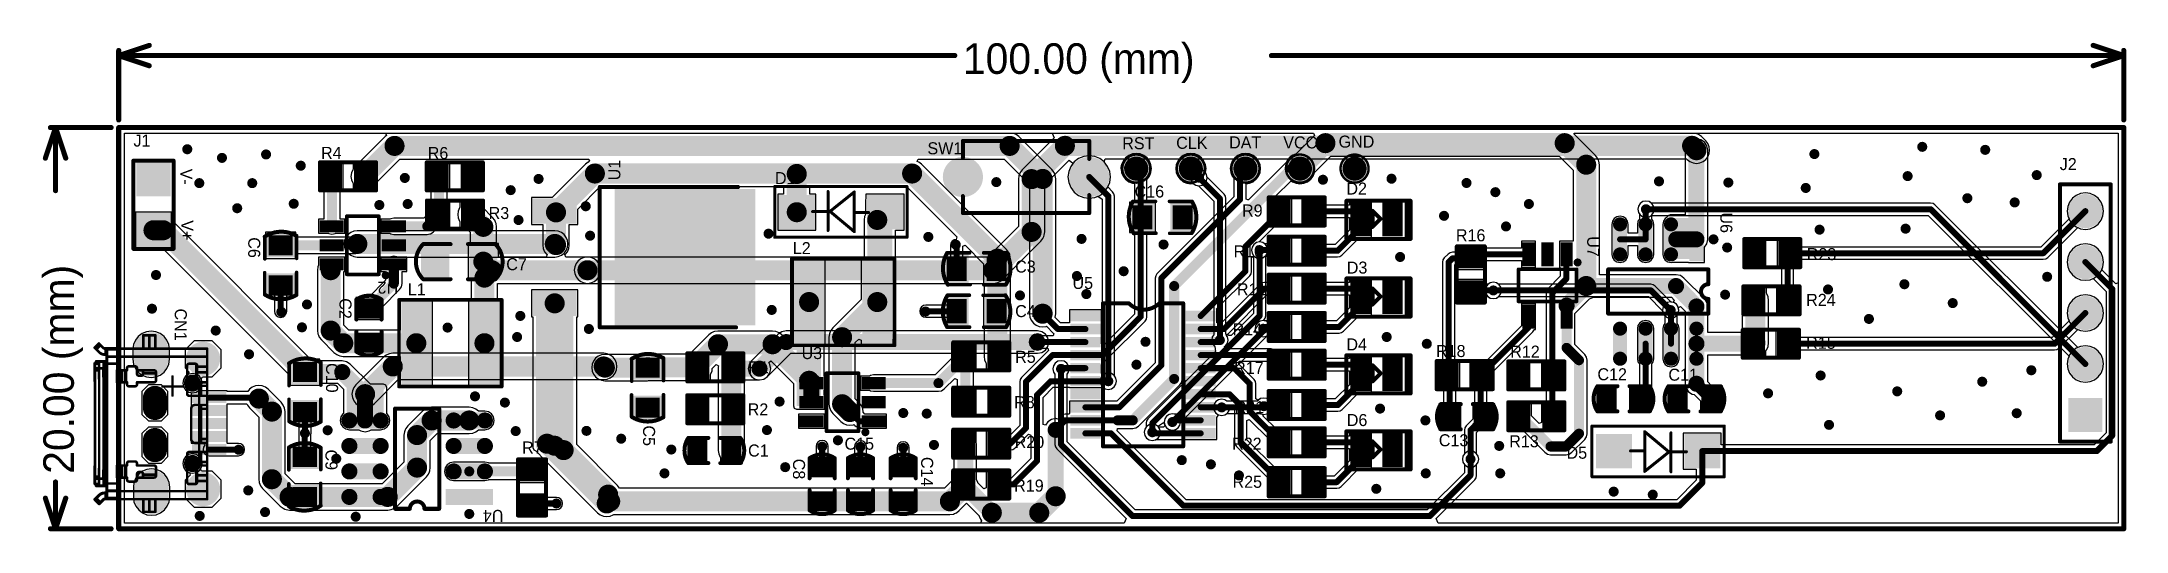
# Model space of a CAD drawing. Extents: x 23 to 127, y 48 to 72.
import ezdxf

# ---------------------------------------------------------------- set-up
doc = ezdxf.new("R2010")
doc.units = 0
doc.layers.get('0').update_dxf_attribs({"linetype": 'CONTINUOUS'})
for name, color, linetype in [('BOTTOMLAYER', 5, 'CONTINUOUS'), ('BOTTOMSOLDER', 6, 'CONTINUOUS'), ('KEEPOUTLAYER', 6, 'CONTINUOUS'), ('MULTILAYER', 9, 'CONTINUOUS'), ('TOPLAYER', 1, 'CONTINUOUS'), ('TOPOVERLAY', 2, 'CONTINUOUS'), ('TOPPASTE', 8, 'CONTINUOUS'), ('TOPSOLDER', 216, 'CONTINUOUS')]:
    doc.layers.add(name, color=color, linetype=linetype)

msp = doc.modelspace()

# ---------------------------------------------------------------- texts
at = {"layer": 'KEEPOUTLAYER'}
msp.add_text('100.00 (mm)', height=1.524, dxfattribs=at).set_placement((68.646324, 70.853087))
msp.add_text('20.00 (mm)', height=1.524, rotation=90, dxfattribs=at).set_placement((24.307455, 50.915057))
at = {"layer": 'TOPOVERLAY'}
for s, p in [('J1', (27.28102, 67.231501)), ('RST', (76.593299, 67.097239)), ('CLK', (79.283301, 67.117239)), ('DAT', (81.923301, 67.137239)), ('VCC', (84.6233, 67.137239)), ('GND', (87.3833, 67.177239)), ('R6', (41.954757, 66.607794)), ('SW1', (66.87836, 66.84436)), ('J2', (123.349642, 66.056998)), ('D1', (59.2733, 65.35724)), ('C16', (77.209383, 64.690427)), ('D2', (87.773299, 64.837239)), ('R3', (44.993301, 63.617239)), ('R9', (82.567155, 63.742484)), ('L2', (60.163299, 61.86724)), ('R16', (93.233301, 62.507238)), ('C7', (45.873299, 61.065778)), ('C3', (71.253299, 60.947239)), ('R10', (82.1433, 61.70724)), ('D3', (87.793299, 60.897239)), ('R23', (110.733299, 61.56724)), ('L1', (40.963299, 59.817239)), ('U5', (74.113159, 60.130599)), ('R11', (82.3133, 59.817239)), ('R24', (110.703299, 59.28724)), ('R14', (82.0933, 57.81724)), ('U3', (60.60186, 56.63438)), ('D4', (87.773299, 57.067239)), ('R18', (92.2433, 56.73724)), ('R12', (95.943301, 56.70724)), ('R15', (110.703299, 57.147239)), ('R1', (57.9333, 55.927239)), ('R17', (82.1733, 55.897239)), ('C12', (100.2933, 55.57724)), ('C11', (103.8333, 55.55724)), ('R2', (57.9133, 53.827238)), ('R8', (71.203299, 54.18724)), ('R21', (82.197423, 53.938856)), ('D6', (87.793299, 53.297239)), ('R7', (46.6633, 51.927239)), ('C1', (57.9333, 51.77724)), ('R20', (71.230386, 52.20175)), ('R22', (82.0733, 52.117239)), ('C13', (92.3833, 52.287239)), ('R13', (95.893301, 52.237239)), ('D5', (98.7533, 51.66724)), ('R19', (71.203299, 50.027238)), ('R25', (82.0933, 50.21724))]:
    msp.add_text(s, height=0.599999, dxfattribs=at).set_placement(p)
for s, rotation, p in [('R4', 360, (36.6333, 66.61724)), ('V-', 270, (29.623299, 66.127239)), ('U1', 90, (51.5633, 65.54724)), ('V+', 270, (29.663299, 63.557239)), ('U6', 270, (106.4233, 63.947238)), ('C6', 270, (33.003299, 62.707238)), ('U7', 270, (99.78134, 62.759199)), ('U2', 180, (40.4833, 60.49724)), ('C2', 270, (37.553301, 59.667239)), ('C4', 360, (71.253299, 58.727238)), ('CN1', 270, (29.33812, 59.15502)), ('C10', 270, (36.883299, 56.43724)), ('R5', 360, (71.253299, 56.44724)), ('C5', 270, (52.693301, 53.327239)), ('C9', 270, (36.853299, 52.127239)), ('C15', 360, (62.743301, 52.117239)), ('C8', 270, (60.173298, 51.66724)), ('C14', 270, (66.563301, 51.75724)), ('U4', 180, (45.733299, 49.11724))]:
    msp.add_text(s, height=0.599999, rotation=rotation, dxfattribs=at).set_placement(p)

# ---------------------------------------------------------------- blocks, each defined once
blk = doc.blocks.new('C_0603_1')
at = {"layer": 'TOPLAYER'}
for points in [[(-0.450002, -0.499999), (-0.450002, 0.499999), (-1.25, -0.499999), (-1.25, 0.499999)], [(1.25, -0.499999), (1.25, 0.499999), (0.450002, -0.499999), (0.450002, 0.499999)]]:
    blk.add_solid(points, dxfattribs=at)
at = {"layer": 'TOPOVERLAY', "const_width": 0.2}
for points in [[(-1.3, -0.62757, -0.302775), (-1.3, 0.62757)], [(1.3, 0.62757, -0.302775), (1.3, -0.62757)]]:
    blk.add_lwpolyline(points, format="xyb", dxfattribs=at)
for points in [[(-1.3, 0.62757), (-0.299999, 0.62757)], [(0.299999, 0.62757), (1.3, 0.62757)], [(-1.3, -0.62757), (-0.299999, -0.62757)], [(0.299999, -0.62757), (1.3, -0.62757)]]:
    blk.add_lwpolyline(points, dxfattribs=at)
at = {"layer": 'TOPOVERLAY', "const_width": 0.1}
for points in [[(-1.35, 0.62757, 1), (-1.25, 0.62757, 1)], [(-1.35, 0.62757, 1), (-1.25, 0.62757, 1)], [(-0.349999, 0.62757, 1), (-0.249999, 0.62757, 1)], [(0.249999, 0.62757, 1), (0.349999, 0.62757, 1)], [(1.25, 0.62757, 1), (1.35, 0.62757, 1)], [(1.25, 0.62757, 1), (1.35, 0.62757, 1)], [(-1.35, -0.62757, 1), (-1.25, -0.62757, 1)], [(-1.35, -0.62757, 1), (-1.25, -0.62757, 1)], [(-0.349999, -0.62757, 1), (-0.249999, -0.62757, 1)], [(0.249999, -0.62757, 1), (0.349999, -0.62757, 1)], [(1.25, -0.62757, 1), (1.35, -0.62757, 1)], [(1.25, -0.62757, 1), (1.35, -0.62757, 1)]]:
    blk.add_lwpolyline(points, format="xyb", close=True, dxfattribs=at)
at = {"layer": 'TOPPASTE'}
for points in [[(-0.450002, -0.499999), (-0.450002, 0.499999), (-1.25, -0.499999), (-1.25, 0.499999)], [(1.25, -0.499999), (1.25, 0.499999), (0.450002, -0.499999), (0.450002, 0.499999)]]:
    blk.add_solid(points, dxfattribs=at)
at = {"layer": 'TOPSOLDER'}
for points in [[(-0.348402, -0.601599), (-0.348402, 0.601599), (-1.3516, -0.601599), (-1.3516, 0.601599)], [(1.3516, -0.601599), (1.3516, 0.601599), (0.348402, -0.601599), (0.348402, 0.601599)]]:
    blk.add_solid(points, dxfattribs=at)
blk = doc.blocks.new('C_0603_2')
at = {"layer": 'TOPLAYER'}
for points in [[(-0.450002, -0.499999), (-0.450002, 0.499999), (-1.25, -0.499999), (-1.25, 0.499999)], [(1.25, -0.499999), (1.25, 0.499999), (0.450002, -0.499999), (0.450002, 0.499999)]]:
    blk.add_solid(points, dxfattribs=at)
at = {"layer": 'TOPOVERLAY', "const_width": 0.2}
for points in [[(-1.3, -0.62757, -0.302775), (-1.3, 0.62757)], [(1.3, 0.62757, -0.302775), (1.3, -0.62757)]]:
    blk.add_lwpolyline(points, format="xyb", dxfattribs=at)
for points in [[(-0.299999, 0.62757), (-1.3, 0.62757)], [(1.3, 0.62757), (0.299999, 0.62757)], [(-0.299999, -0.62757), (-1.3, -0.62757)], [(1.3, -0.62757), (0.299999, -0.62757)]]:
    blk.add_lwpolyline(points, dxfattribs=at)
at = {"layer": 'TOPOVERLAY', "const_width": 0.1}
for points in [[(-1.35, 0.62757, 1), (-1.25, 0.62757, 1)], [(-1.35, 0.62757, 1), (-1.25, 0.62757, 1)], [(-0.349999, 0.62757, 1), (-0.249999, 0.62757, 1)], [(0.249999, 0.62757, 1), (0.349999, 0.62757, 1)], [(1.25, 0.62757, 1), (1.35, 0.62757, 1)], [(1.25, 0.62757, 1), (1.35, 0.62757, 1)], [(-1.35, -0.62757, 1), (-1.25, -0.62757, 1)], [(-1.35, -0.62757, 1), (-1.25, -0.62757, 1)], [(-0.349999, -0.62757, 1), (-0.249999, -0.62757, 1)], [(0.249999, -0.62757, 1), (0.349999, -0.62757, 1)], [(1.25, -0.62757, 1), (1.35, -0.62757, 1)], [(1.25, -0.62757, 1), (1.35, -0.62757, 1)]]:
    blk.add_lwpolyline(points, format="xyb", close=True, dxfattribs=at)
at = {"layer": 'TOPPASTE'}
for points in [[(-0.450002, -0.499999), (-0.450002, 0.499999), (-1.25, -0.499999), (-1.25, 0.499999)], [(1.25, -0.499999), (1.25, 0.499999), (0.450002, -0.499999), (0.450002, 0.499999)]]:
    blk.add_solid(points, dxfattribs=at)
at = {"layer": 'TOPSOLDER'}
for points in [[(-0.348402, -0.601599), (-0.348402, 0.601599), (-1.3516, -0.601599), (-1.3516, 0.601599)], [(1.3516, -0.601599), (1.3516, 0.601599), (0.348402, -0.601599), (0.348402, 0.601599)]]:
    blk.add_solid(points, dxfattribs=at)
blk = doc.blocks.new('C_0805_3')
at = {"layer": 'TOPLAYER'}
for points in [[(-0.500002, -0.599999), (-0.500002, 0.599999), (-1.5, -0.599999), (-1.5, 0.599999)], [(1.5, -0.599999), (1.5, 0.599999), (0.500002, -0.599999), (0.500002, 0.599999)]]:
    blk.add_solid(points, dxfattribs=at)
at = {"layer": 'TOPOVERLAY', "const_width": 0.2}
for points in [[(-1.434117, -0.795774, -0.285513), (-1.475064, 0.788495)], [(1.4732, 0.7874, -0.279994), (1.467485, -0.771251)]]:
    blk.add_lwpolyline(points, format="xyb", dxfattribs=at)
at = {"layer": 'TOPOVERLAY'}
for points, const_width in [([(-1.525064, 0.788495, 1), (-1.425064, 0.788495, 1)], 0.1), ([(-1.505499, 0.796595, 1), (-1.415501, 0.796595, 1)], 0.09), ([(-0.394998, 0.796595, 1), (-0.305001, 0.796595, 1)], 0.09), ([(0.305001, 0.796595, 1), (0.394998, 0.796595, 1)], 0.09), ([(1.4232, 0.7874, 1), (1.5232, 0.7874, 1)], 0.1), ([(1.428201, 0.796595, 1), (1.518199, 0.796595, 1)], 0.09), ([(-1.484117, -0.795774, 1), (-1.384117, -0.795774, 1)], 0.1), ([(-1.480099, -0.790905, 1), (-1.390101, -0.790905, 1)], 0.09), ([(-0.369598, -0.790905, 1), (-0.279601, -0.790905, 1)], 0.09), ([(0.317701, -0.796595, 1), (0.407698, -0.796595, 1)], 0.09), ([(1.417485, -0.771251, 1), (1.517485, -0.771251, 1)], 0.1), ([(1.415501, -0.796595, 1), (1.505499, -0.796595, 1)], 0.09)]:
    blk.add_lwpolyline(points, format="xyb", close=True, dxfattribs=dict(at, const_width=const_width))
at = {"layer": 'TOPOVERLAY', "const_width": 0.18}
for points in [[(-1.4605, 0.796595), (-0.349999, 0.796595)], [(0.349999, 0.796595), (1.4732, 0.796595)], [(-1.4351, -0.790905), (-0.324599, -0.790905)], [(0.362699, -0.796595), (1.4605, -0.796595)]]:
    blk.add_lwpolyline(points, dxfattribs=at)
at = {"layer": 'TOPPASTE'}
for points in [[(-0.500002, -0.599999), (-0.500002, 0.599999), (-1.5, -0.599999), (-1.5, 0.599999)], [(1.5, -0.599999), (1.5, 0.599999), (0.500002, -0.599999), (0.500002, 0.599999)]]:
    blk.add_solid(points, dxfattribs=at)
at = {"layer": 'TOPSOLDER'}
for points in [[(-0.398402, -0.701599), (-0.398402, 0.701599), (-1.6016, -0.701599), (-1.6016, 0.701599)], [(1.6016, -0.701599), (1.6016, 0.701599), (0.398402, -0.701599), (0.398402, 0.701599)]]:
    blk.add_solid(points, dxfattribs=at)
blk = doc.blocks.new('C_0805_4')
at = {"layer": 'TOPLAYER'}
for points in [[(-0.500002, -0.599999), (-0.500002, 0.599999), (-1.5, -0.599999), (-1.5, 0.599999)], [(1.5, -0.599999), (1.5, 0.599999), (0.500002, -0.599999), (0.500002, 0.599999)]]:
    blk.add_solid(points, dxfattribs=at)
at = {"layer": 'TOPOVERLAY', "const_width": 0.2}
for points in [[(-1.434117, -0.795774, -0.285513), (-1.475064, 0.788495)], [(1.4732, 0.7874, -0.279994), (1.467485, -0.771251)]]:
    blk.add_lwpolyline(points, format="xyb", dxfattribs=at)
at = {"layer": 'TOPOVERLAY'}
for points, const_width in [([(-1.525064, 0.788495, 1), (-1.425064, 0.788495, 1)], 0.1), ([(-1.505499, 0.796595, 1), (-1.415501, 0.796595, 1)], 0.09), ([(-0.394998, 0.796595, 1), (-0.305001, 0.796595, 1)], 0.09), ([(0.305001, 0.796595, 1), (0.394998, 0.796595, 1)], 0.09), ([(1.4232, 0.7874, 1), (1.5232, 0.7874, 1)], 0.1), ([(1.428201, 0.796595, 1), (1.518199, 0.796595, 1)], 0.09), ([(-1.484117, -0.795774, 1), (-1.384117, -0.795774, 1)], 0.1), ([(-1.480099, -0.790905, 1), (-1.390101, -0.790905, 1)], 0.09), ([(-0.369598, -0.790905, 1), (-0.279601, -0.790905, 1)], 0.09), ([(0.317701, -0.796595, 1), (0.407698, -0.796595, 1)], 0.09), ([(1.417485, -0.771251, 1), (1.517485, -0.771251, 1)], 0.1), ([(1.415501, -0.796595, 1), (1.505499, -0.796595, 1)], 0.09)]:
    blk.add_lwpolyline(points, format="xyb", close=True, dxfattribs=dict(at, const_width=const_width))
at = {"layer": 'TOPOVERLAY', "const_width": 0.18}
for points in [[(-0.349999, 0.796595), (-1.4605, 0.796595)], [(1.4732, 0.796595), (0.349999, 0.796595)], [(-0.324599, -0.790905), (-1.4351, -0.790905)], [(1.4605, -0.796595), (0.362699, -0.796595)]]:
    blk.add_lwpolyline(points, dxfattribs=at)
at = {"layer": 'TOPPASTE'}
for points in [[(-0.500002, -0.599999), (-0.500002, 0.599999), (-1.5, -0.599999), (-1.5, 0.599999)], [(1.5, -0.599999), (1.5, 0.599999), (0.500002, -0.599999), (0.500002, 0.599999)]]:
    blk.add_solid(points, dxfattribs=at)
at = {"layer": 'TOPSOLDER'}
for points in [[(-0.398402, -0.701599), (-0.398402, 0.701599), (-1.6016, -0.701599), (-1.6016, 0.701599)], [(1.6016, -0.701599), (1.6016, 0.701599), (0.398402, -0.701599), (0.398402, 0.701599)]]:
    blk.add_solid(points, dxfattribs=at)
blk = doc.blocks.new('C_0805_5')
at = {"layer": 'TOPLAYER'}
for points in [[(-0.500002, -0.599999), (-0.500002, 0.599999), (-1.5, -0.599999), (-1.5, 0.599999)], [(1.5, -0.599999), (1.5, 0.599999), (0.500002, -0.599999), (0.500002, 0.599999)]]:
    blk.add_solid(points, dxfattribs=at)
at = {"layer": 'TOPOVERLAY', "const_width": 0.2}
for points in [[(-1.434117, -0.795774, -0.285513), (-1.475064, 0.788495)], [(1.4732, 0.7874, -0.279994), (1.467485, -0.771251)]]:
    blk.add_lwpolyline(points, format="xyb", dxfattribs=at)
at = {"layer": 'TOPOVERLAY'}
for points, const_width in [([(-1.525064, 0.788495, 1), (-1.425064, 0.788495, 1)], 0.1), ([(-1.505499, 0.796595, 1), (-1.415501, 0.796595, 1)], 0.09), ([(-0.394998, 0.796595, 1), (-0.305001, 0.796595, 1)], 0.09), ([(0.305001, 0.796595, 1), (0.394998, 0.796595, 1)], 0.09), ([(1.4232, 0.7874, 1), (1.5232, 0.7874, 1)], 0.1), ([(1.428201, 0.796595, 1), (1.518199, 0.796595, 1)], 0.09), ([(-1.484117, -0.795774, 1), (-1.384117, -0.795774, 1)], 0.1), ([(-1.480099, -0.790905, 1), (-1.390101, -0.790905, 1)], 0.09), ([(-0.369598, -0.790905, 1), (-0.279601, -0.790905, 1)], 0.09), ([(0.317701, -0.796595, 1), (0.407698, -0.796595, 1)], 0.09), ([(1.417485, -0.771251, 1), (1.517485, -0.771251, 1)], 0.1), ([(1.415501, -0.796595, 1), (1.505499, -0.796595, 1)], 0.09)]:
    blk.add_lwpolyline(points, format="xyb", close=True, dxfattribs=dict(at, const_width=const_width))
at = {"layer": 'TOPOVERLAY', "const_width": 0.18}
for points in [[(-0.349999, 0.796595), (-1.4605, 0.796595)], [(1.4732, 0.796595), (0.349999, 0.796595)], [(-0.324599, -0.790905), (-1.4351, -0.790905)], [(1.4605, -0.796595), (0.362699, -0.796595)]]:
    blk.add_lwpolyline(points, dxfattribs=at)
at = {"layer": 'TOPPASTE'}
for points in [[(-0.500002, -0.599999), (-0.500002, 0.599999), (-1.5, -0.599999), (-1.5, 0.599999)], [(1.5, -0.599999), (1.5, 0.599999), (0.500002, -0.599999), (0.500002, 0.599999)]]:
    blk.add_solid(points, dxfattribs=at)
at = {"layer": 'TOPSOLDER'}
for points in [[(-0.398402, -0.701599), (-0.398402, 0.701599), (-1.6016, -0.701599), (-1.6016, 0.701599)], [(1.6016, -0.701599), (1.6016, 0.701599), (0.398402, -0.701599), (0.398402, 0.701599)]]:
    blk.add_solid(points, dxfattribs=at)
blk = doc.blocks.new('C_0805_6')
at = {"layer": 'TOPLAYER'}
for points in [[(-0.500002, -0.599999), (-0.500002, 0.599999), (-1.5, -0.599999), (-1.5, 0.599999)], [(1.5, -0.599999), (1.5, 0.599999), (0.500002, -0.599999), (0.500002, 0.599999)]]:
    blk.add_solid(points, dxfattribs=at)
at = {"layer": 'TOPOVERLAY', "const_width": 0.2}
for points in [[(-1.434117, -0.795774, -0.285513), (-1.475064, 0.788495)], [(1.4732, 0.7874, -0.279994), (1.467485, -0.771251)]]:
    blk.add_lwpolyline(points, format="xyb", dxfattribs=at)
at = {"layer": 'TOPOVERLAY'}
for points, const_width in [([(-1.525064, 0.788495, 1), (-1.425064, 0.788495, 1)], 0.1), ([(-1.505499, 0.796595, 1), (-1.415501, 0.796595, 1)], 0.09), ([(-0.394998, 0.796595, 1), (-0.305001, 0.796595, 1)], 0.09), ([(0.305001, 0.796595, 1), (0.394998, 0.796595, 1)], 0.09), ([(1.4232, 0.7874, 1), (1.5232, 0.7874, 1)], 0.1), ([(1.428201, 0.796595, 1), (1.518199, 0.796595, 1)], 0.09), ([(-1.484117, -0.795774, 1), (-1.384117, -0.795774, 1)], 0.1), ([(-1.480099, -0.790905, 1), (-1.390101, -0.790905, 1)], 0.09), ([(-0.369598, -0.790905, 1), (-0.279601, -0.790905, 1)], 0.09), ([(0.317701, -0.796595, 1), (0.407698, -0.796595, 1)], 0.09), ([(1.417485, -0.771251, 1), (1.517485, -0.771251, 1)], 0.1), ([(1.415501, -0.796595, 1), (1.505499, -0.796595, 1)], 0.09)]:
    blk.add_lwpolyline(points, format="xyb", close=True, dxfattribs=dict(at, const_width=const_width))
at = {"layer": 'TOPOVERLAY', "const_width": 0.18}
for points in [[(-0.349999, 0.796595), (-1.4605, 0.796595)], [(1.4732, 0.796595), (0.349999, 0.796595)], [(-0.324599, -0.790905), (-1.4351, -0.790905)], [(1.4605, -0.796595), (0.362699, -0.796595)]]:
    blk.add_lwpolyline(points, dxfattribs=at)
at = {"layer": 'TOPPASTE'}
for points in [[(-0.500002, -0.599999), (-0.500002, 0.599999), (-1.5, -0.599999), (-1.5, 0.599999)], [(1.5, -0.599999), (1.5, 0.599999), (0.500002, -0.599999), (0.500002, 0.599999)]]:
    blk.add_solid(points, dxfattribs=at)
at = {"layer": 'TOPSOLDER'}
for points in [[(-0.398402, -0.701599), (-0.398402, 0.701599), (-1.6016, -0.701599), (-1.6016, 0.701599)], [(1.6016, -0.701599), (1.6016, 0.701599), (0.398402, -0.701599), (0.398402, 0.701599)]]:
    blk.add_solid(points, dxfattribs=at)
blk = doc.blocks.new('C_1206_7')
at = {"layer": 'TOPLAYER'}
for points in [[(-1.799999, -0.749999), (-0.600001, -0.749999), (-1.799999, 0.749999), (-0.600001, 0.749999)], [(0.600001, -0.749999), (1.799999, -0.749999), (0.600001, 0.749999), (1.799999, 0.749999)]]:
    blk.add_solid(points, dxfattribs=at)
at = {"layer": 'TOPOVERLAY', "const_width": 0.2}
for points in [[(-1.799999, -0.875, -0.414214), (-1.799999, 0.875)], [(1.799999, 0.875, -0.414214), (1.799999, -0.875)]]:
    blk.add_lwpolyline(points, format="xyb", dxfattribs=at)
for points in [[(-1.799999, 0.875), (-0.433997, 0.875)], [(0.433997, 0.875), (1.799999, 0.875)], [(-1.799999, -0.875), (-0.433997, -0.875)], [(0.433997, -0.875), (1.799999, -0.875)]]:
    blk.add_lwpolyline(points, dxfattribs=at)
at = {"layer": 'TOPOVERLAY', "const_width": 0.1}
for points in [[(-1.849999, 0.875, 1), (-1.749999, 0.875, 1)], [(-1.849999, 0.875, 1), (-1.749999, 0.875, 1)], [(-0.483997, 0.875, 1), (-0.383997, 0.875, 1)], [(0.383997, 0.875, 1), (0.483997, 0.875, 1)], [(1.749999, 0.875, 1), (1.849999, 0.875, 1)], [(1.749999, 0.875, 1), (1.849999, 0.875, 1)], [(-1.849999, -0.875, 1), (-1.749999, -0.875, 1)], [(-1.849999, -0.875, 1), (-1.749999, -0.875, 1)], [(-0.483997, -0.875, 1), (-0.383997, -0.875, 1)], [(0.383997, -0.875, 1), (0.483997, -0.875, 1)], [(1.749999, -0.875, 1), (1.849999, -0.875, 1)], [(1.749999, -0.875, 1), (1.849999, -0.875, 1)]]:
    blk.add_lwpolyline(points, format="xyb", close=True, dxfattribs=at)
at = {"layer": 'TOPPASTE'}
for points in [[(-1.799999, -0.749999), (-0.600001, -0.749999), (-1.799999, 0.749999), (-0.600001, 0.749999)], [(0.600001, -0.749999), (1.799999, -0.749999), (0.600001, 0.749999), (1.799999, 0.749999)]]:
    blk.add_solid(points, dxfattribs=at)
at = {"layer": 'TOPSOLDER'}
for points in [[(-1.901599, -0.851598), (-0.498401, -0.851598), (-1.901599, 0.851598), (-0.498401, 0.851598)], [(0.498401, -0.851598), (1.901599, -0.851598), (0.498401, 0.851598), (1.901599, 0.851598)]]:
    blk.add_solid(points, dxfattribs=at)
blk = doc.blocks.new('C_0603_8')
at = {"layer": 'TOPLAYER'}
for points in [[(-0.450002, -0.499999), (-0.450002, 0.499999), (-1.25, -0.499999), (-1.25, 0.499999)], [(1.25, -0.499999), (1.25, 0.499999), (0.450002, -0.499999), (0.450002, 0.499999)]]:
    blk.add_solid(points, dxfattribs=at)
at = {"layer": 'TOPOVERLAY', "const_width": 0.2}
for points in [[(-1.3, -0.62757, -0.302775), (-1.3, 0.62757)], [(1.3, 0.62757, -0.302775), (1.3, -0.62757)]]:
    blk.add_lwpolyline(points, format="xyb", dxfattribs=at)
for points in [[(-1.3, 0.62757), (-0.299999, 0.62757)], [(0.299999, 0.62757), (1.3, 0.62757)], [(-1.3, -0.62757), (-0.299999, -0.62757)], [(0.299999, -0.62757), (1.3, -0.62757)]]:
    blk.add_lwpolyline(points, dxfattribs=at)
at = {"layer": 'TOPOVERLAY', "const_width": 0.1}
for points in [[(-1.35, 0.62757, 1), (-1.25, 0.62757, 1)], [(-1.35, 0.62757, 1), (-1.25, 0.62757, 1)], [(-0.349999, 0.62757, 1), (-0.249999, 0.62757, 1)], [(0.249999, 0.62757, 1), (0.349999, 0.62757, 1)], [(1.25, 0.62757, 1), (1.35, 0.62757, 1)], [(1.25, 0.62757, 1), (1.35, 0.62757, 1)], [(-1.35, -0.62757, 1), (-1.25, -0.62757, 1)], [(-1.35, -0.62757, 1), (-1.25, -0.62757, 1)], [(-0.349999, -0.62757, 1), (-0.249999, -0.62757, 1)], [(0.249999, -0.62757, 1), (0.349999, -0.62757, 1)], [(1.25, -0.62757, 1), (1.35, -0.62757, 1)], [(1.25, -0.62757, 1), (1.35, -0.62757, 1)]]:
    blk.add_lwpolyline(points, format="xyb", close=True, dxfattribs=at)
at = {"layer": 'TOPPASTE'}
for points in [[(-0.450002, -0.499999), (-0.450002, 0.499999), (-1.25, -0.499999), (-1.25, 0.499999)], [(1.25, -0.499999), (1.25, 0.499999), (0.450002, -0.499999), (0.450002, 0.499999)]]:
    blk.add_solid(points, dxfattribs=at)
at = {"layer": 'TOPSOLDER'}
for points in [[(-0.348402, -0.601599), (-0.348402, 0.601599), (-1.3516, -0.601599), (-1.3516, 0.601599)], [(1.3516, -0.601599), (1.3516, 0.601599), (0.348402, -0.601599), (0.348402, 0.601599)]]:
    blk.add_solid(points, dxfattribs=at)
blk = doc.blocks.new('C_0805_9')
at = {"layer": 'TOPLAYER'}
for points in [[(-0.500002, -0.599999), (-0.500002, 0.599999), (-1.5, -0.599999), (-1.5, 0.599999)], [(1.5, -0.599999), (1.5, 0.599999), (0.500002, -0.599999), (0.500002, 0.599999)]]:
    blk.add_solid(points, dxfattribs=at)
at = {"layer": 'TOPOVERLAY', "const_width": 0.2}
for points in [[(-1.434117, -0.795774, -0.285513), (-1.475064, 0.788495)], [(1.4732, 0.7874, -0.279994), (1.467485, -0.771251)]]:
    blk.add_lwpolyline(points, format="xyb", dxfattribs=at)
at = {"layer": 'TOPOVERLAY'}
for points, const_width in [([(-1.525064, 0.788495, 1), (-1.425064, 0.788495, 1)], 0.1), ([(-1.505499, 0.796595, 1), (-1.415501, 0.796595, 1)], 0.09), ([(-0.394998, 0.796595, 1), (-0.305001, 0.796595, 1)], 0.09), ([(0.305001, 0.796595, 1), (0.394998, 0.796595, 1)], 0.09), ([(1.4232, 0.7874, 1), (1.5232, 0.7874, 1)], 0.1), ([(1.428201, 0.796595, 1), (1.518199, 0.796595, 1)], 0.09), ([(-1.484117, -0.795774, 1), (-1.384117, -0.795774, 1)], 0.1), ([(-1.480099, -0.790905, 1), (-1.390101, -0.790905, 1)], 0.09), ([(-0.369598, -0.790905, 1), (-0.279601, -0.790905, 1)], 0.09), ([(0.317701, -0.796595, 1), (0.407698, -0.796595, 1)], 0.09), ([(1.417485, -0.771251, 1), (1.517485, -0.771251, 1)], 0.1), ([(1.415501, -0.796595, 1), (1.505499, -0.796595, 1)], 0.09)]:
    blk.add_lwpolyline(points, format="xyb", close=True, dxfattribs=dict(at, const_width=const_width))
at = {"layer": 'TOPOVERLAY', "const_width": 0.18}
for points in [[(-1.4605, 0.796595), (-0.349999, 0.796595)], [(0.349999, 0.796595), (1.4732, 0.796595)], [(-1.4351, -0.790905), (-0.324599, -0.790905)], [(0.362699, -0.796595), (1.4605, -0.796595)]]:
    blk.add_lwpolyline(points, dxfattribs=at)
at = {"layer": 'TOPPASTE'}
for points in [[(-0.500002, -0.599999), (-0.500002, 0.599999), (-1.5, -0.599999), (-1.5, 0.599999)], [(1.5, -0.599999), (1.5, 0.599999), (0.500002, -0.599999), (0.500002, 0.599999)]]:
    blk.add_solid(points, dxfattribs=at)
at = {"layer": 'TOPSOLDER'}
for points in [[(-0.398402, -0.701599), (-0.398402, 0.701599), (-1.6016, -0.701599), (-1.6016, 0.701599)], [(1.6016, -0.701599), (1.6016, 0.701599), (0.398402, -0.701599), (0.398402, 0.701599)]]:
    blk.add_solid(points, dxfattribs=at)
blk = doc.blocks.new('C_0805_10')
at = {"layer": 'TOPLAYER'}
for points in [[(-0.500002, -0.599999), (-0.500002, 0.599999), (-1.5, -0.599999), (-1.5, 0.599999)], [(1.5, -0.599999), (1.5, 0.599999), (0.500002, -0.599999), (0.500002, 0.599999)]]:
    blk.add_solid(points, dxfattribs=at)
at = {"layer": 'TOPOVERLAY', "const_width": 0.2}
for points in [[(-1.434117, -0.795774, -0.285513), (-1.475064, 0.788495)], [(1.4732, 0.7874, -0.279994), (1.467485, -0.771251)]]:
    blk.add_lwpolyline(points, format="xyb", dxfattribs=at)
at = {"layer": 'TOPOVERLAY'}
for points, const_width in [([(-1.525064, 0.788495, 1), (-1.425064, 0.788495, 1)], 0.1), ([(-1.505499, 0.796595, 1), (-1.415501, 0.796595, 1)], 0.09), ([(-0.394998, 0.796595, 1), (-0.305001, 0.796595, 1)], 0.09), ([(0.305001, 0.796595, 1), (0.394998, 0.796595, 1)], 0.09), ([(1.4232, 0.7874, 1), (1.5232, 0.7874, 1)], 0.1), ([(1.428201, 0.796595, 1), (1.518199, 0.796595, 1)], 0.09), ([(-1.484117, -0.795774, 1), (-1.384117, -0.795774, 1)], 0.1), ([(-1.480099, -0.790905, 1), (-1.390101, -0.790905, 1)], 0.09), ([(-0.369598, -0.790905, 1), (-0.279601, -0.790905, 1)], 0.09), ([(0.317701, -0.796595, 1), (0.407698, -0.796595, 1)], 0.09), ([(1.417485, -0.771251, 1), (1.517485, -0.771251, 1)], 0.1), ([(1.415501, -0.796595, 1), (1.505499, -0.796595, 1)], 0.09)]:
    blk.add_lwpolyline(points, format="xyb", close=True, dxfattribs=dict(at, const_width=const_width))
at = {"layer": 'TOPOVERLAY', "const_width": 0.18}
for points in [[(-0.349999, 0.796595), (-1.4605, 0.796595)], [(1.4732, 0.796595), (0.349999, 0.796595)], [(-0.324599, -0.790905), (-1.4351, -0.790905)], [(1.4605, -0.796595), (0.362699, -0.796595)]]:
    blk.add_lwpolyline(points, dxfattribs=at)
at = {"layer": 'TOPPASTE'}
for points in [[(-0.500002, -0.599999), (-0.500002, 0.599999), (-1.5, -0.599999), (-1.5, 0.599999)], [(1.5, -0.599999), (1.5, 0.599999), (0.500002, -0.599999), (0.500002, 0.599999)]]:
    blk.add_solid(points, dxfattribs=at)
at = {"layer": 'TOPSOLDER'}
for points in [[(-0.398402, -0.701599), (-0.398402, 0.701599), (-1.6016, -0.701599), (-1.6016, 0.701599)], [(1.6016, -0.701599), (1.6016, 0.701599), (0.398402, -0.701599), (0.398402, 0.701599)]]:
    blk.add_solid(points, dxfattribs=at)
blk = doc.blocks.new('C_0603_11')
at = {"layer": 'TOPLAYER'}
for points in [[(-0.450002, -0.499999), (-0.450002, 0.499999), (-1.25, -0.499999), (-1.25, 0.499999)], [(1.25, -0.499999), (1.25, 0.499999), (0.450002, -0.499999), (0.450002, 0.499999)]]:
    blk.add_solid(points, dxfattribs=at)
at = {"layer": 'TOPOVERLAY', "const_width": 0.2}
for points in [[(-1.3, -0.62757, -0.302775), (-1.3, 0.62757)], [(1.3, 0.62757, -0.302775), (1.3, -0.62757)]]:
    blk.add_lwpolyline(points, format="xyb", dxfattribs=at)
for points in [[(-0.299999, 0.62757), (-1.3, 0.62757)], [(1.3, 0.62757), (0.299999, 0.62757)], [(-0.299999, -0.62757), (-1.3, -0.62757)], [(1.3, -0.62757), (0.299999, -0.62757)]]:
    blk.add_lwpolyline(points, dxfattribs=at)
at = {"layer": 'TOPOVERLAY', "const_width": 0.1}
for points in [[(-1.35, 0.62757, 1), (-1.25, 0.62757, 1)], [(-1.35, 0.62757, 1), (-1.25, 0.62757, 1)], [(-0.349999, 0.62757, 1), (-0.249999, 0.62757, 1)], [(0.249999, 0.62757, 1), (0.349999, 0.62757, 1)], [(1.25, 0.62757, 1), (1.35, 0.62757, 1)], [(1.25, 0.62757, 1), (1.35, 0.62757, 1)], [(-1.35, -0.62757, 1), (-1.25, -0.62757, 1)], [(-1.35, -0.62757, 1), (-1.25, -0.62757, 1)], [(-0.349999, -0.62757, 1), (-0.249999, -0.62757, 1)], [(0.249999, -0.62757, 1), (0.349999, -0.62757, 1)], [(1.25, -0.62757, 1), (1.35, -0.62757, 1)], [(1.25, -0.62757, 1), (1.35, -0.62757, 1)]]:
    blk.add_lwpolyline(points, format="xyb", close=True, dxfattribs=at)
at = {"layer": 'TOPPASTE'}
for points in [[(-0.450002, -0.499999), (-0.450002, 0.499999), (-1.25, -0.499999), (-1.25, 0.499999)], [(1.25, -0.499999), (1.25, 0.499999), (0.450002, -0.499999), (0.450002, 0.499999)]]:
    blk.add_solid(points, dxfattribs=at)
at = {"layer": 'TOPSOLDER'}
for points in [[(-0.348402, -0.601599), (-0.348402, 0.601599), (-1.3516, -0.601599), (-1.3516, 0.601599)], [(1.3516, -0.601599), (1.3516, 0.601599), (0.348402, -0.601599), (0.348402, 0.601599)]]:
    blk.add_solid(points, dxfattribs=at)
blk = doc.blocks.new('C_0603_12')
at = {"layer": 'TOPLAYER'}
for points in [[(-0.450002, -0.499999), (-0.450002, 0.499999), (-1.25, -0.499999), (-1.25, 0.499999)], [(1.25, -0.499999), (1.25, 0.499999), (0.450002, -0.499999), (0.450002, 0.499999)]]:
    blk.add_solid(points, dxfattribs=at)
at = {"layer": 'TOPOVERLAY', "const_width": 0.2}
for points in [[(-1.3, -0.62757, -0.302775), (-1.3, 0.62757)], [(1.3, 0.62757, -0.302775), (1.3, -0.62757)]]:
    blk.add_lwpolyline(points, format="xyb", dxfattribs=at)
for points in [[(-0.299999, 0.62757), (-1.3, 0.62757)], [(1.3, 0.62757), (0.299999, 0.62757)], [(-0.299999, -0.62757), (-1.3, -0.62757)], [(1.3, -0.62757), (0.299999, -0.62757)]]:
    blk.add_lwpolyline(points, dxfattribs=at)
at = {"layer": 'TOPOVERLAY', "const_width": 0.1}
for points in [[(-1.35, 0.62757, 1), (-1.25, 0.62757, 1)], [(-1.35, 0.62757, 1), (-1.25, 0.62757, 1)], [(-0.349999, 0.62757, 1), (-0.249999, 0.62757, 1)], [(0.249999, 0.62757, 1), (0.349999, 0.62757, 1)], [(1.25, 0.62757, 1), (1.35, 0.62757, 1)], [(1.25, 0.62757, 1), (1.35, 0.62757, 1)], [(-1.35, -0.62757, 1), (-1.25, -0.62757, 1)], [(-1.35, -0.62757, 1), (-1.25, -0.62757, 1)], [(-0.349999, -0.62757, 1), (-0.249999, -0.62757, 1)], [(0.249999, -0.62757, 1), (0.349999, -0.62757, 1)], [(1.25, -0.62757, 1), (1.35, -0.62757, 1)], [(1.25, -0.62757, 1), (1.35, -0.62757, 1)]]:
    blk.add_lwpolyline(points, format="xyb", close=True, dxfattribs=at)
at = {"layer": 'TOPPASTE'}
for points in [[(-0.450002, -0.499999), (-0.450002, 0.499999), (-1.25, -0.499999), (-1.25, 0.499999)], [(1.25, -0.499999), (1.25, 0.499999), (0.450002, -0.499999), (0.450002, 0.499999)]]:
    blk.add_solid(points, dxfattribs=at)
at = {"layer": 'TOPSOLDER'}
for points in [[(-0.348402, -0.601599), (-0.348402, 0.601599), (-1.3516, -0.601599), (-1.3516, 0.601599)], [(1.3516, -0.601599), (1.3516, 0.601599), (0.348402, -0.601599), (0.348402, 0.601599)]]:
    blk.add_solid(points, dxfattribs=at)
blk = doc.blocks.new('C_0603_13')
at = {"layer": 'TOPLAYER'}
for points in [[(-0.450002, -0.499999), (-0.450002, 0.499999), (-1.25, -0.499999), (-1.25, 0.499999)], [(1.25, -0.499999), (1.25, 0.499999), (0.450002, -0.499999), (0.450002, 0.499999)]]:
    blk.add_solid(points, dxfattribs=at)
at = {"layer": 'TOPOVERLAY', "const_width": 0.2}
for points in [[(-1.3, -0.62757, -0.302775), (-1.3, 0.62757)], [(1.3, 0.62757, -0.302775), (1.3, -0.62757)]]:
    blk.add_lwpolyline(points, format="xyb", dxfattribs=at)
for points in [[(-1.3, 0.62757), (-0.299999, 0.62757)], [(0.299999, 0.62757), (1.3, 0.62757)], [(-1.3, -0.62757), (-0.299999, -0.62757)], [(0.299999, -0.62757), (1.3, -0.62757)]]:
    blk.add_lwpolyline(points, dxfattribs=at)
at = {"layer": 'TOPOVERLAY', "const_width": 0.1}
for points in [[(-1.35, 0.62757, 1), (-1.25, 0.62757, 1)], [(-1.35, 0.62757, 1), (-1.25, 0.62757, 1)], [(-0.349999, 0.62757, 1), (-0.249999, 0.62757, 1)], [(0.249999, 0.62757, 1), (0.349999, 0.62757, 1)], [(1.25, 0.62757, 1), (1.35, 0.62757, 1)], [(1.25, 0.62757, 1), (1.35, 0.62757, 1)], [(-1.35, -0.62757, 1), (-1.25, -0.62757, 1)], [(-1.35, -0.62757, 1), (-1.25, -0.62757, 1)], [(-0.349999, -0.62757, 1), (-0.249999, -0.62757, 1)], [(0.249999, -0.62757, 1), (0.349999, -0.62757, 1)], [(1.25, -0.62757, 1), (1.35, -0.62757, 1)], [(1.25, -0.62757, 1), (1.35, -0.62757, 1)]]:
    blk.add_lwpolyline(points, format="xyb", close=True, dxfattribs=at)
at = {"layer": 'TOPPASTE'}
for points in [[(-0.450002, -0.499999), (-0.450002, 0.499999), (-1.25, -0.499999), (-1.25, 0.499999)], [(1.25, -0.499999), (1.25, 0.499999), (0.450002, -0.499999), (0.450002, 0.499999)]]:
    blk.add_solid(points, dxfattribs=at)
at = {"layer": 'TOPSOLDER'}
for points in [[(-0.348402, -0.601599), (-0.348402, 0.601599), (-1.3516, -0.601599), (-1.3516, 0.601599)], [(1.3516, -0.601599), (1.3516, 0.601599), (0.348402, -0.601599), (0.348402, 0.601599)]]:
    blk.add_solid(points, dxfattribs=at)
blk = doc.blocks.new('C_0603_14')
at = {"layer": 'TOPLAYER'}
for points in [[(-0.450002, -0.499999), (-0.450002, 0.499999), (-1.25, -0.499999), (-1.25, 0.499999)], [(1.25, -0.499999), (1.25, 0.499999), (0.450002, -0.499999), (0.450002, 0.499999)]]:
    blk.add_solid(points, dxfattribs=at)
at = {"layer": 'TOPOVERLAY', "const_width": 0.2}
for points in [[(-1.3, -0.62757, -0.302775), (-1.3, 0.62757)], [(1.3, 0.62757, -0.302775), (1.3, -0.62757)]]:
    blk.add_lwpolyline(points, format="xyb", dxfattribs=at)
for points in [[(-0.299999, 0.62757), (-1.3, 0.62757)], [(1.3, 0.62757), (0.299999, 0.62757)], [(-0.299999, -0.62757), (-1.3, -0.62757)], [(1.3, -0.62757), (0.299999, -0.62757)]]:
    blk.add_lwpolyline(points, dxfattribs=at)
at = {"layer": 'TOPOVERLAY', "const_width": 0.1}
for points in [[(-1.35, 0.62757, 1), (-1.25, 0.62757, 1)], [(-1.35, 0.62757, 1), (-1.25, 0.62757, 1)], [(-0.349999, 0.62757, 1), (-0.249999, 0.62757, 1)], [(0.249999, 0.62757, 1), (0.349999, 0.62757, 1)], [(1.25, 0.62757, 1), (1.35, 0.62757, 1)], [(1.25, 0.62757, 1), (1.35, 0.62757, 1)], [(-1.35, -0.62757, 1), (-1.25, -0.62757, 1)], [(-1.35, -0.62757, 1), (-1.25, -0.62757, 1)], [(-0.349999, -0.62757, 1), (-0.249999, -0.62757, 1)], [(0.249999, -0.62757, 1), (0.349999, -0.62757, 1)], [(1.25, -0.62757, 1), (1.35, -0.62757, 1)], [(1.25, -0.62757, 1), (1.35, -0.62757, 1)]]:
    blk.add_lwpolyline(points, format="xyb", close=True, dxfattribs=at)
at = {"layer": 'TOPPASTE'}
for points in [[(-0.450002, -0.499999), (-0.450002, 0.499999), (-1.25, -0.499999), (-1.25, 0.499999)], [(1.25, -0.499999), (1.25, 0.499999), (0.450002, -0.499999), (0.450002, 0.499999)]]:
    blk.add_solid(points, dxfattribs=at)
at = {"layer": 'TOPSOLDER'}
for points in [[(-0.348402, -0.601599), (-0.348402, 0.601599), (-1.3516, -0.601599), (-1.3516, 0.601599)], [(1.3516, -0.601599), (1.3516, 0.601599), (0.348402, -0.601599), (0.348402, 0.601599)]]:
    blk.add_solid(points, dxfattribs=at)
blk = doc.blocks.new('C_0603_15')
at = {"layer": 'TOPLAYER'}
for points in [[(-0.450002, -0.499999), (-0.450002, 0.499999), (-1.25, -0.499999), (-1.25, 0.499999)], [(1.25, -0.499999), (1.25, 0.499999), (0.450002, -0.499999), (0.450002, 0.499999)]]:
    blk.add_solid(points, dxfattribs=at)
at = {"layer": 'TOPOVERLAY', "const_width": 0.2}
for points in [[(-1.3, -0.62757, -0.302775), (-1.3, 0.62757)], [(1.3, 0.62757, -0.302775), (1.3, -0.62757)]]:
    blk.add_lwpolyline(points, format="xyb", dxfattribs=at)
for points in [[(-0.299999, 0.62757), (-1.3, 0.62757)], [(1.3, 0.62757), (0.299999, 0.62757)], [(-0.299999, -0.62757), (-1.3, -0.62757)], [(1.3, -0.62757), (0.299999, -0.62757)]]:
    blk.add_lwpolyline(points, dxfattribs=at)
at = {"layer": 'TOPOVERLAY', "const_width": 0.1}
for points in [[(-1.35, 0.62757, 1), (-1.25, 0.62757, 1)], [(-1.35, 0.62757, 1), (-1.25, 0.62757, 1)], [(-0.349999, 0.62757, 1), (-0.249999, 0.62757, 1)], [(0.249999, 0.62757, 1), (0.349999, 0.62757, 1)], [(1.25, 0.62757, 1), (1.35, 0.62757, 1)], [(1.25, 0.62757, 1), (1.35, 0.62757, 1)], [(-1.35, -0.62757, 1), (-1.25, -0.62757, 1)], [(-1.35, -0.62757, 1), (-1.25, -0.62757, 1)], [(-0.349999, -0.62757, 1), (-0.249999, -0.62757, 1)], [(0.249999, -0.62757, 1), (0.349999, -0.62757, 1)], [(1.25, -0.62757, 1), (1.35, -0.62757, 1)], [(1.25, -0.62757, 1), (1.35, -0.62757, 1)]]:
    blk.add_lwpolyline(points, format="xyb", close=True, dxfattribs=at)
at = {"layer": 'TOPPASTE'}
for points in [[(-0.450002, -0.499999), (-0.450002, 0.499999), (-1.25, -0.499999), (-1.25, 0.499999)], [(1.25, -0.499999), (1.25, 0.499999), (0.450002, -0.499999), (0.450002, 0.499999)]]:
    blk.add_solid(points, dxfattribs=at)
at = {"layer": 'TOPSOLDER'}
for points in [[(-0.348402, -0.601599), (-0.348402, 0.601599), (-1.3516, -0.601599), (-1.3516, 0.601599)], [(1.3516, -0.601599), (1.3516, 0.601599), (0.348402, -0.601599), (0.348402, 0.601599)]]:
    blk.add_solid(points, dxfattribs=at)
blk = doc.blocks.new('C_0805_16')
at = {"layer": 'TOPLAYER'}
for points in [[(-0.500002, -0.599999), (-0.500002, 0.599999), (-1.5, -0.599999), (-1.5, 0.599999)], [(1.5, -0.599999), (1.5, 0.599999), (0.500002, -0.599999), (0.500002, 0.599999)]]:
    blk.add_solid(points, dxfattribs=at)
at = {"layer": 'TOPOVERLAY', "const_width": 0.2}
for points in [[(-1.434117, -0.795774, -0.285513), (-1.475064, 0.788495)], [(1.4732, 0.7874, -0.279994), (1.467485, -0.771251)]]:
    blk.add_lwpolyline(points, format="xyb", dxfattribs=at)
at = {"layer": 'TOPOVERLAY'}
for points, const_width in [([(-1.525064, 0.788495, 1), (-1.425064, 0.788495, 1)], 0.1), ([(-1.505499, 0.796595, 1), (-1.415501, 0.796595, 1)], 0.09), ([(-0.394998, 0.796595, 1), (-0.305001, 0.796595, 1)], 0.09), ([(0.305001, 0.796595, 1), (0.394998, 0.796595, 1)], 0.09), ([(1.4232, 0.7874, 1), (1.5232, 0.7874, 1)], 0.1), ([(1.428201, 0.796595, 1), (1.518199, 0.796595, 1)], 0.09), ([(-1.484117, -0.795774, 1), (-1.384117, -0.795774, 1)], 0.1), ([(-1.480099, -0.790905, 1), (-1.390101, -0.790905, 1)], 0.09), ([(-0.369598, -0.790905, 1), (-0.279601, -0.790905, 1)], 0.09), ([(0.317701, -0.796595, 1), (0.407698, -0.796595, 1)], 0.09), ([(1.417485, -0.771251, 1), (1.517485, -0.771251, 1)], 0.1), ([(1.415501, -0.796595, 1), (1.505499, -0.796595, 1)], 0.09)]:
    blk.add_lwpolyline(points, format="xyb", close=True, dxfattribs=dict(at, const_width=const_width))
at = {"layer": 'TOPOVERLAY', "const_width": 0.18}
for points in [[(-1.4605, 0.796595), (-0.349999, 0.796595)], [(0.349999, 0.796595), (1.4732, 0.796595)], [(-1.4351, -0.790905), (-0.324599, -0.790905)], [(0.362699, -0.796595), (1.4605, -0.796595)]]:
    blk.add_lwpolyline(points, dxfattribs=at)
at = {"layer": 'TOPPASTE'}
for points in [[(-0.500002, -0.599999), (-0.500002, 0.599999), (-1.5, -0.599999), (-1.5, 0.599999)], [(1.5, -0.599999), (1.5, 0.599999), (0.500002, -0.599999), (0.500002, 0.599999)]]:
    blk.add_solid(points, dxfattribs=at)
at = {"layer": 'TOPSOLDER'}
for points in [[(-0.398402, -0.701599), (-0.398402, 0.701599), (-1.6016, -0.701599), (-1.6016, 0.701599)], [(1.6016, -0.701599), (1.6016, 0.701599), (0.398402, -0.701599), (0.398402, 0.701599)]]:
    blk.add_solid(points, dxfattribs=at)
blk = doc.blocks.new('TP_1_2_17')
at = {"layer": 'TOPLAYER', "const_width": 0.599999}
blk.add_lwpolyline([(-0.299999, 0, 1), (0.299999, 0, 1)], format="xyb", close=True, dxfattribs=at)
at = {"layer": 'TOPOVERLAY'}
for points, const_width in [([(0.699823, 0, 1), (-0.700179, 0, 1)], 0.12), ([(-0.730179, 0, 1), (-0.670179, 0, 1)], 0.06), ([(0.669823, 0, 1), (0.729823, 0, 1)], 0.06)]:
    blk.add_lwpolyline(points, format="xyb", close=True, dxfattribs=dict(at, const_width=const_width))
at = {"layer": 'TOPPASTE', "const_width": 0.599999}
blk.add_lwpolyline([(-0.299999, 0, 1), (0.299999, 0, 1)], format="xyb", close=True, dxfattribs=at)
at = {"layer": 'TOPSOLDER', "const_width": 0.701599}
blk.add_lwpolyline([(-0.350799, 0, 1), (0.350799, 0, 1)], format="xyb", close=True, dxfattribs=at)
blk = doc.blocks.new('DIODE_18')
at = {"layer": 'TOPLAYER'}
for points in [[(-1.400002, -0.749999), (-1.400002, 0.749999), (-2.999999, -0.749999), (-2.999999, 0.749999)], [(2.999999, -0.749999), (2.999999, 0.749999), (1.400002, -0.749999), (1.400002, 0.749999)]]:
    blk.add_solid(points, dxfattribs=at)
at = {"layer": 'TOPOVERLAY', "const_width": 0.074999}
for points in [[(-3.337502, 1.28, 1), (-3.2625, 1.28, 1)], [(-3.337502, 1.28, 1), (-3.2625, 1.28, 1)], [(-0.677502, 1.03, 1), (-0.602501, 1.03, 1)], [(0.632501, 1.010001, 1), (0.707502, 1.010001, 1)], [(0.632501, 1.010001, 1), (0.707502, 1.010001, 1)], [(3.2625, 1.28, 1), (3.337502, 1.28, 1)], [(3.2625, 1.28, 1), (3.337502, 1.28, 1)], [(-1.4475, 0.03, 1), (-1.372499, 0.03, 1)], [(-0.677502, 0.03, 1), (-0.602501, 0.03, 1)], [(-0.577499, 0.04, 1), (-0.502498, 0.04, 1)], [(-0.577499, 0.04, 1), (-0.502498, 0.04, 1)], [(0.662501, -0.01, 1), (0.737502, -0.01, 1)], [(1.342499, -0.01, 1), (1.4175, -0.01, 1)], [(-0.677502, -0.910001, 1), (-0.602501, -0.910001, 1)], [(0.632501, -0.970001, 1), (0.707502, -0.970001, 1)], [(0.632501, -0.970001, 1), (0.707502, -0.970001, 1)], [(-3.337502, -1.25, 1), (-3.2625, -1.25, 1)], [(-3.337502, -1.25, 1), (-3.2625, -1.25, 1)], [(3.2625, -1.25, 1), (3.337502, -1.25, 1)], [(3.2625, -1.25, 1), (3.337502, -1.25, 1)]]:
    blk.add_lwpolyline(points, format="xyb", close=True, dxfattribs=at)
at = {"layer": 'TOPOVERLAY', "const_width": 0.15}
for points in [[(-3.300001, 1.28), (3.300001, 1.28)], [(-3.300001, -1.25), (-3.300001, 1.28)], [(-0.640001, -0.910001), (-0.640001, 1.03)], [(-0.539999, 0.04), (0.670001, 1.010001)], [(0.670001, -0.970001), (0.670001, 1.010001)], [(3.300001, -1.25), (3.300001, 1.28)], [(-1.41, 0.03), (-0.640001, 0.03)], [(-0.539999, 0.04), (0.670001, -0.970001)], [(0.700001, -0.01), (1.38, -0.01)], [(-3.300001, -1.25), (3.300001, -1.25)]]:
    blk.add_lwpolyline(points, dxfattribs=at)
at = {"layer": 'TOPPASTE'}
for points in [[(-1.400002, -0.749999), (-1.400002, 0.749999), (-2.999999, -0.749999), (-2.999999, 0.749999)], [(2.999999, -0.749999), (2.999999, 0.749999), (1.400002, -0.749999), (1.400002, 0.749999)]]:
    blk.add_solid(points, dxfattribs=at)
at = {"layer": 'TOPSOLDER'}
for points in [[(-1.298402, -0.851598), (-1.298402, 0.851598), (-3.101599, -0.851598), (-3.101599, 0.851598)], [(3.101599, -0.851598), (3.101599, 0.851598), (1.298402, -0.851598), (1.298402, 0.851598)]]:
    blk.add_solid(points, dxfattribs=at)
blk = doc.blocks.new('0603_2_LED_19')
at = {"layer": 'TOPLAYER'}
for points in [[(-0.399999, 1.175001), (-0.399999, 0.525), (0.399999, 1.175001), (0.399999, 0.525)], [(1.2, 1.175001), (1.2, 0.525), (1.999999, 1.175001), (1.999999, 0.525)], [(-0.399999, 0.325001), (-0.399999, -0.325001), (0.399999, 0.325001), (0.399999, -0.325001)], [(1.2, 0.325001), (1.2, -0.325001), (1.999999, 0.325001), (1.999999, -0.325001)]]:
    blk.add_solid(points, dxfattribs=at)
at = {"layer": 'TOPOVERLAY', "const_width": 0.2}
for points in [[(-0.900001, 1.4), (-0.900001, -0.499999)], [(2.3, 1.4), (-0.900001, 1.4)], [(-0.700001, 1.4), (-0.700001, -0.499999)], [(2.3, 1.4), (2.3, -0.499999)], [(1.000001, 0.800001), (0.599999, 0.399999)], [(1.000001, 0), (0.600001, 0.399999)], [(1.000001, 0.800001), (1.000001, 0)], [(2.3, -0.499999), (-0.900001, -0.499999)]]:
    blk.add_lwpolyline(points, dxfattribs=at)
at = {"layer": 'TOPOVERLAY', "const_width": 0.1}
for points in [[(-0.950001, 1.4, 1), (-0.850001, 1.4, 1)], [(-0.950001, 1.4, 1), (-0.850001, 1.4, 1)], [(-0.750001, 1.4, 1), (-0.650001, 1.4, 1)], [(2.250001, 1.4, 1), (2.35, 1.4, 1)], [(2.250001, 1.4, 1), (2.35, 1.4, 1)], [(0.549999, 0.399999, 1), (0.649999, 0.399999, 1)], [(0.550001, 0.399999, 1), (0.650001, 0.399999, 1)], [(0.950001, 0.800001, 1), (1.05, 0.800001, 1)], [(0.950001, 0.800001, 1), (1.05, 0.800001, 1)], [(0.950001, 0, 1), (1.05, 0, 1)], [(0.950001, 0, 1), (1.05, 0, 1)], [(-0.950001, -0.499999, 1), (-0.850001, -0.499999, 1)], [(-0.950001, -0.499999, 1), (-0.850001, -0.499999, 1)], [(-0.750001, -0.499999, 1), (-0.650001, -0.499999, 1)], [(2.250001, -0.499999, 1), (2.35, -0.499999, 1)], [(2.250001, -0.499999, 1), (2.35, -0.499999, 1)]]:
    blk.add_lwpolyline(points, format="xyb", close=True, dxfattribs=at)
at = {"layer": 'TOPPASTE'}
for points in [[(-0.399999, 1.175001), (-0.399999, 0.525), (0.399999, 1.175001), (0.399999, 0.525)], [(1.2, 1.175001), (1.2, 0.525), (1.999999, 1.175001), (1.999999, 0.525)], [(-0.399999, 0.325001), (-0.399999, -0.325001), (0.399999, 0.325001), (0.399999, -0.325001)], [(1.2, 0.325001), (1.2, -0.325001), (1.999999, 0.325001), (1.999999, -0.325001)]]:
    blk.add_solid(points, dxfattribs=at)
at = {"layer": 'TOPSOLDER'}
for points in [[(-0.501599, 1.276601), (-0.501599, 0.4234), (0.501599, 1.276601), (0.501599, 0.4234)], [(1.0984, 1.276601), (1.0984, 0.4234), (2.101599, 1.276601), (2.101599, 0.4234)], [(-0.501599, 0.426601), (-0.501599, -0.426601), (0.501599, 0.426601), (0.501599, -0.426601)], [(1.0984, 0.426601), (1.0984, -0.426601), (2.101599, 0.426601), (2.101599, -0.426601)]]:
    blk.add_solid(points, dxfattribs=at)
blk = doc.blocks.new('0603_2_LED_20')
at = {"layer": 'TOPLAYER'}
for points in [[(-0.399999, 1.175001), (-0.399999, 0.525), (0.399999, 1.175001), (0.399999, 0.525)], [(1.2, 1.175001), (1.2, 0.525), (1.999999, 1.175001), (1.999999, 0.525)], [(-0.399999, 0.325001), (-0.399999, -0.325001), (0.399999, 0.325001), (0.399999, -0.325001)], [(1.2, 0.325001), (1.2, -0.325001), (1.999999, 0.325001), (1.999999, -0.325001)]]:
    blk.add_solid(points, dxfattribs=at)
at = {"layer": 'TOPOVERLAY', "const_width": 0.2}
for points in [[(-0.900001, 1.4), (-0.900001, -0.499999)], [(2.3, 1.4), (-0.900001, 1.4)], [(-0.700001, 1.4), (-0.700001, -0.499999)], [(2.3, 1.4), (2.3, -0.499999)], [(1.000001, 0.800001), (0.599999, 0.399999)], [(1.000001, 0), (0.600001, 0.399999)], [(1.000001, 0.800001), (1.000001, 0)], [(2.3, -0.499999), (-0.900001, -0.499999)]]:
    blk.add_lwpolyline(points, dxfattribs=at)
at = {"layer": 'TOPOVERLAY', "const_width": 0.1}
for points in [[(-0.950001, 1.4, 1), (-0.850001, 1.4, 1)], [(-0.950001, 1.4, 1), (-0.850001, 1.4, 1)], [(-0.750001, 1.4, 1), (-0.650001, 1.4, 1)], [(2.250001, 1.4, 1), (2.35, 1.4, 1)], [(2.250001, 1.4, 1), (2.35, 1.4, 1)], [(0.549999, 0.399999, 1), (0.649999, 0.399999, 1)], [(0.550001, 0.399999, 1), (0.650001, 0.399999, 1)], [(0.950001, 0.800001, 1), (1.05, 0.800001, 1)], [(0.950001, 0.800001, 1), (1.05, 0.800001, 1)], [(0.950001, 0, 1), (1.05, 0, 1)], [(0.950001, 0, 1), (1.05, 0, 1)], [(-0.950001, -0.499999, 1), (-0.850001, -0.499999, 1)], [(-0.950001, -0.499999, 1), (-0.850001, -0.499999, 1)], [(-0.750001, -0.499999, 1), (-0.650001, -0.499999, 1)], [(2.250001, -0.499999, 1), (2.35, -0.499999, 1)], [(2.250001, -0.499999, 1), (2.35, -0.499999, 1)]]:
    blk.add_lwpolyline(points, format="xyb", close=True, dxfattribs=at)
at = {"layer": 'TOPPASTE'}
for points in [[(-0.399999, 1.175001), (-0.399999, 0.525), (0.399999, 1.175001), (0.399999, 0.525)], [(1.2, 1.175001), (1.2, 0.525), (1.999999, 1.175001), (1.999999, 0.525)], [(-0.399999, 0.325001), (-0.399999, -0.325001), (0.399999, 0.325001), (0.399999, -0.325001)], [(1.2, 0.325001), (1.2, -0.325001), (1.999999, 0.325001), (1.999999, -0.325001)]]:
    blk.add_solid(points, dxfattribs=at)
at = {"layer": 'TOPSOLDER'}
for points in [[(-0.501599, 1.276601), (-0.501599, 0.4234), (0.501599, 1.276601), (0.501599, 0.4234)], [(1.0984, 1.276601), (1.0984, 0.4234), (2.101599, 1.276601), (2.101599, 0.4234)], [(-0.501599, 0.426601), (-0.501599, -0.426601), (0.501599, 0.426601), (0.501599, -0.426601)], [(1.0984, 0.426601), (1.0984, -0.426601), (2.101599, 0.426601), (2.101599, -0.426601)]]:
    blk.add_solid(points, dxfattribs=at)
blk = doc.blocks.new('0603_2_LED_21')
at = {"layer": 'TOPLAYER'}
for points in [[(-0.399999, 1.175001), (-0.399999, 0.525), (0.399999, 1.175001), (0.399999, 0.525)], [(1.2, 1.175001), (1.2, 0.525), (1.999999, 1.175001), (1.999999, 0.525)], [(-0.399999, 0.325001), (-0.399999, -0.325001), (0.399999, 0.325001), (0.399999, -0.325001)], [(1.2, 0.325001), (1.2, -0.325001), (1.999999, 0.325001), (1.999999, -0.325001)]]:
    blk.add_solid(points, dxfattribs=at)
at = {"layer": 'TOPOVERLAY', "const_width": 0.2}
for points in [[(-0.900001, 1.4), (-0.900001, -0.499999)], [(2.3, 1.4), (-0.900001, 1.4)], [(-0.700001, 1.4), (-0.700001, -0.499999)], [(2.3, 1.4), (2.3, -0.499999)], [(1.000001, 0.800001), (0.599999, 0.399999)], [(1.000001, 0), (0.600001, 0.399999)], [(1.000001, 0.800001), (1.000001, 0)], [(2.3, -0.499999), (-0.900001, -0.499999)]]:
    blk.add_lwpolyline(points, dxfattribs=at)
at = {"layer": 'TOPOVERLAY', "const_width": 0.1}
for points in [[(-0.950001, 1.4, 1), (-0.850001, 1.4, 1)], [(-0.950001, 1.4, 1), (-0.850001, 1.4, 1)], [(-0.750001, 1.4, 1), (-0.650001, 1.4, 1)], [(2.250001, 1.4, 1), (2.35, 1.4, 1)], [(2.250001, 1.4, 1), (2.35, 1.4, 1)], [(0.549999, 0.399999, 1), (0.649999, 0.399999, 1)], [(0.550001, 0.399999, 1), (0.650001, 0.399999, 1)], [(0.950001, 0.800001, 1), (1.05, 0.800001, 1)], [(0.950001, 0.800001, 1), (1.05, 0.800001, 1)], [(0.950001, 0, 1), (1.05, 0, 1)], [(0.950001, 0, 1), (1.05, 0, 1)], [(-0.950001, -0.499999, 1), (-0.850001, -0.499999, 1)], [(-0.950001, -0.499999, 1), (-0.850001, -0.499999, 1)], [(-0.750001, -0.499999, 1), (-0.650001, -0.499999, 1)], [(2.250001, -0.499999, 1), (2.35, -0.499999, 1)], [(2.250001, -0.499999, 1), (2.35, -0.499999, 1)]]:
    blk.add_lwpolyline(points, format="xyb", close=True, dxfattribs=at)
at = {"layer": 'TOPPASTE'}
for points in [[(-0.399999, 1.175001), (-0.399999, 0.525), (0.399999, 1.175001), (0.399999, 0.525)], [(1.2, 1.175001), (1.2, 0.525), (1.999999, 1.175001), (1.999999, 0.525)], [(-0.399999, 0.325001), (-0.399999, -0.325001), (0.399999, 0.325001), (0.399999, -0.325001)], [(1.2, 0.325001), (1.2, -0.325001), (1.999999, 0.325001), (1.999999, -0.325001)]]:
    blk.add_solid(points, dxfattribs=at)
at = {"layer": 'TOPSOLDER'}
for points in [[(-0.501599, 1.276601), (-0.501599, 0.4234), (0.501599, 1.276601), (0.501599, 0.4234)], [(1.0984, 1.276601), (1.0984, 0.4234), (2.101599, 1.276601), (2.101599, 0.4234)], [(-0.501599, 0.426601), (-0.501599, -0.426601), (0.501599, 0.426601), (0.501599, -0.426601)], [(1.0984, 0.426601), (1.0984, -0.426601), (2.101599, 0.426601), (2.101599, -0.426601)]]:
    blk.add_solid(points, dxfattribs=at)
blk = doc.blocks.new('DIODE_22')
at = {"layer": 'TOPLAYER'}
for points in [[(-1.400002, -0.749999), (-1.400002, 0.749999), (-2.999999, -0.749999), (-2.999999, 0.749999)], [(2.999999, -0.749999), (2.999999, 0.749999), (1.400002, -0.749999), (1.400002, 0.749999)]]:
    blk.add_solid(points, dxfattribs=at)
at = {"layer": 'TOPOVERLAY', "const_width": 0.074999}
for points in [[(-3.337502, 1.28, 1), (-3.2625, 1.28, 1)], [(-3.337502, 1.28, 1), (-3.2625, 1.28, 1)], [(-0.677502, 1.03, 1), (-0.602501, 1.03, 1)], [(0.632501, 1.010001, 1), (0.707502, 1.010001, 1)], [(0.632501, 1.010001, 1), (0.707502, 1.010001, 1)], [(3.2625, 1.28, 1), (3.337502, 1.28, 1)], [(3.2625, 1.28, 1), (3.337502, 1.28, 1)], [(-1.4475, 0.03, 1), (-1.372499, 0.03, 1)], [(-0.677502, 0.03, 1), (-0.602501, 0.03, 1)], [(-0.577499, 0.04, 1), (-0.502498, 0.04, 1)], [(-0.577499, 0.04, 1), (-0.502498, 0.04, 1)], [(0.662501, -0.01, 1), (0.737502, -0.01, 1)], [(1.342499, -0.01, 1), (1.4175, -0.01, 1)], [(-0.677502, -0.910001, 1), (-0.602501, -0.910001, 1)], [(0.632501, -0.970001, 1), (0.707502, -0.970001, 1)], [(0.632501, -0.970001, 1), (0.707502, -0.970001, 1)], [(-3.337502, -1.25, 1), (-3.2625, -1.25, 1)], [(-3.337502, -1.25, 1), (-3.2625, -1.25, 1)], [(3.2625, -1.25, 1), (3.337502, -1.25, 1)], [(3.2625, -1.25, 1), (3.337502, -1.25, 1)]]:
    blk.add_lwpolyline(points, format="xyb", close=True, dxfattribs=at)
at = {"layer": 'TOPOVERLAY', "const_width": 0.15}
for points in [[(3.300001, 1.28), (-3.300001, 1.28)], [(-3.300001, 1.28), (-3.300001, -1.25)], [(-0.640001, 1.03), (-0.640001, -0.910001)], [(0.670001, 1.010001), (-0.539999, 0.04)], [(0.670001, 1.010001), (0.670001, -0.970001)], [(3.300001, 1.28), (3.300001, -1.25)], [(-0.640001, 0.03), (-1.41, 0.03)], [(0.670001, -0.970001), (-0.539999, 0.04)], [(1.38, -0.01), (0.700001, -0.01)], [(3.300001, -1.25), (-3.300001, -1.25)]]:
    blk.add_lwpolyline(points, dxfattribs=at)
at = {"layer": 'TOPPASTE'}
for points in [[(-1.400002, -0.749999), (-1.400002, 0.749999), (-2.999999, -0.749999), (-2.999999, 0.749999)], [(2.999999, -0.749999), (2.999999, 0.749999), (1.400002, -0.749999), (1.400002, 0.749999)]]:
    blk.add_solid(points, dxfattribs=at)
at = {"layer": 'TOPSOLDER'}
for points in [[(-1.298402, -0.851598), (-1.298402, 0.851598), (-3.101599, -0.851598), (-3.101599, 0.851598)], [(3.101599, -0.851598), (3.101599, 0.851598), (1.298402, -0.851598), (1.298402, 0.851598)]]:
    blk.add_solid(points, dxfattribs=at)
blk = doc.blocks.new('0603_2_LED_23')
at = {"layer": 'TOPLAYER'}
for points in [[(-0.399999, 1.175001), (-0.399999, 0.525), (0.399999, 1.175001), (0.399999, 0.525)], [(1.2, 1.175001), (1.2, 0.525), (1.999999, 1.175001), (1.999999, 0.525)], [(-0.399999, 0.325001), (-0.399999, -0.325001), (0.399999, 0.325001), (0.399999, -0.325001)], [(1.2, 0.325001), (1.2, -0.325001), (1.999999, 0.325001), (1.999999, -0.325001)]]:
    blk.add_solid(points, dxfattribs=at)
at = {"layer": 'TOPOVERLAY', "const_width": 0.2}
for points in [[(-0.900001, 1.4), (-0.900001, -0.499999)], [(2.3, 1.4), (-0.900001, 1.4)], [(-0.700001, 1.4), (-0.700001, -0.499999)], [(2.3, 1.4), (2.3, -0.499999)], [(1.000001, 0.800001), (0.599999, 0.399999)], [(1.000001, 0), (0.600001, 0.399999)], [(1.000001, 0.800001), (1.000001, 0)], [(2.3, -0.499999), (-0.900001, -0.499999)]]:
    blk.add_lwpolyline(points, dxfattribs=at)
at = {"layer": 'TOPOVERLAY', "const_width": 0.1}
for points in [[(-0.950001, 1.4, 1), (-0.850001, 1.4, 1)], [(-0.950001, 1.4, 1), (-0.850001, 1.4, 1)], [(-0.750001, 1.4, 1), (-0.650001, 1.4, 1)], [(2.250001, 1.4, 1), (2.35, 1.4, 1)], [(2.250001, 1.4, 1), (2.35, 1.4, 1)], [(0.549999, 0.399999, 1), (0.649999, 0.399999, 1)], [(0.550001, 0.399999, 1), (0.650001, 0.399999, 1)], [(0.950001, 0.800001, 1), (1.05, 0.800001, 1)], [(0.950001, 0.800001, 1), (1.05, 0.800001, 1)], [(0.950001, 0, 1), (1.05, 0, 1)], [(0.950001, 0, 1), (1.05, 0, 1)], [(-0.950001, -0.499999, 1), (-0.850001, -0.499999, 1)], [(-0.950001, -0.499999, 1), (-0.850001, -0.499999, 1)], [(-0.750001, -0.499999, 1), (-0.650001, -0.499999, 1)], [(2.250001, -0.499999, 1), (2.35, -0.499999, 1)], [(2.250001, -0.499999, 1), (2.35, -0.499999, 1)]]:
    blk.add_lwpolyline(points, format="xyb", close=True, dxfattribs=at)
at = {"layer": 'TOPPASTE'}
for points in [[(-0.399999, 1.175001), (-0.399999, 0.525), (0.399999, 1.175001), (0.399999, 0.525)], [(1.2, 1.175001), (1.2, 0.525), (1.999999, 1.175001), (1.999999, 0.525)], [(-0.399999, 0.325001), (-0.399999, -0.325001), (0.399999, 0.325001), (0.399999, -0.325001)], [(1.2, 0.325001), (1.2, -0.325001), (1.999999, 0.325001), (1.999999, -0.325001)]]:
    blk.add_solid(points, dxfattribs=at)
at = {"layer": 'TOPSOLDER'}
for points in [[(-0.501599, 1.276601), (-0.501599, 0.4234), (0.501599, 1.276601), (0.501599, 0.4234)], [(1.0984, 1.276601), (1.0984, 0.4234), (2.101599, 1.276601), (2.101599, 0.4234)], [(-0.501599, 0.426601), (-0.501599, -0.426601), (0.501599, 0.426601), (0.501599, -0.426601)], [(1.0984, 0.426601), (1.0984, -0.426601), (2.101599, 0.426601), (2.101599, -0.426601)]]:
    blk.add_solid(points, dxfattribs=at)
blk = doc.blocks.new('TP_1_2_24')
at = {"layer": 'TOPLAYER', "const_width": 0.599999}
blk.add_lwpolyline([(-0.299999, 0, 1), (0.299999, 0, 1)], format="xyb", close=True, dxfattribs=at)
at = {"layer": 'TOPOVERLAY'}
for points, const_width in [([(0.699823, 0, 1), (-0.700179, 0, 1)], 0.12), ([(-0.730179, 0, 1), (-0.670179, 0, 1)], 0.06), ([(0.669823, 0, 1), (0.729823, 0, 1)], 0.06)]:
    blk.add_lwpolyline(points, format="xyb", close=True, dxfattribs=dict(at, const_width=const_width))
at = {"layer": 'TOPPASTE', "const_width": 0.599999}
blk.add_lwpolyline([(-0.299999, 0, 1), (0.299999, 0, 1)], format="xyb", close=True, dxfattribs=at)
at = {"layer": 'TOPSOLDER', "const_width": 0.701599}
blk.add_lwpolyline([(-0.350799, 0, 1), (0.350799, 0, 1)], format="xyb", close=True, dxfattribs=at)
blk = doc.blocks.new('TP_1_2_25')
at = {"layer": 'TOPLAYER', "const_width": 0.599999}
blk.add_lwpolyline([(-0.299999, 0, 1), (0.299999, 0, 1)], format="xyb", close=True, dxfattribs=at)
at = {"layer": 'TOPOVERLAY'}
for points, const_width in [([(0.699823, 0, 1), (-0.700179, 0, 1)], 0.12), ([(-0.730179, 0, 1), (-0.670179, 0, 1)], 0.06), ([(0.669823, 0, 1), (0.729823, 0, 1)], 0.06)]:
    blk.add_lwpolyline(points, format="xyb", close=True, dxfattribs=dict(at, const_width=const_width))
at = {"layer": 'TOPPASTE', "const_width": 0.599999}
blk.add_lwpolyline([(-0.299999, 0, 1), (0.299999, 0, 1)], format="xyb", close=True, dxfattribs=at)
at = {"layer": 'TOPSOLDER', "const_width": 0.701599}
blk.add_lwpolyline([(-0.350799, 0, 1), (0.350799, 0, 1)], format="xyb", close=True, dxfattribs=at)
blk = doc.blocks.new('HED1X2_26')
at = {"layer": 'BOTTOMLAYER'}
for points in [[(-2.019998, 0.749999), (-2.019998, -0.749999), (-0.520002, 0.749999), (-0.520002, -0.749999)], [(0.520002, 0.749999), (0.520002, -0.749999), (2.019998, 0.749999), (2.019998, -0.749999)]]:
    blk.add_solid(points, dxfattribs=at)
at = {"layer": 'BOTTOMSOLDER'}
for points in [[(-2.121598, 0.851598), (-2.121598, -0.851598), (-0.418401, 0.851598), (-0.418401, -0.851598)], [(0.418401, 0.851598), (0.418401, -0.851598), (2.121598, 0.851598), (2.121598, -0.851598)]]:
    blk.add_solid(points, dxfattribs=at)
at = {"layer": 'MULTILAYER'}
for points in [[(-2.019998, 0.749999), (-2.019998, -0.749999), (-0.520002, 0.749999), (-0.520002, -0.749999)], [(0.520002, 0.749999), (0.520002, -0.749999), (2.019998, 0.749999), (2.019998, -0.749999)]]:
    blk.add_solid(points, dxfattribs=at)
at = {"layer": 'TOPLAYER'}
for points in [[(-2.019998, 0.749999), (-2.019998, -0.749999), (-0.520002, 0.749999), (-0.520002, -0.749999)], [(0.520002, 0.749999), (0.520002, -0.749999), (2.019998, 0.749999), (2.019998, -0.749999)]]:
    blk.add_solid(points, dxfattribs=at)
at = {"layer": 'TOPOVERLAY', "const_width": 0.2}
for points in [[(-2.200001, 1.000001), (-2.200001, -1.000001)], [(-2.200001, 1.000001), (2.200001, 1.000001)], [(2.200001, 1.000001), (2.200001, -1.000001)], [(-2.200001, -1.000001), (2.200001, -1.000001)]]:
    blk.add_lwpolyline(points, dxfattribs=at)
at = {"layer": 'TOPOVERLAY', "const_width": 0.1}
for points in [[(-2.250001, 1.000001, 1), (-2.150001, 1.000001, 1)], [(-2.250001, 1.000001, 1), (-2.150001, 1.000001, 1)], [(2.150001, 1.000001, 1), (2.250001, 1.000001, 1)], [(2.150001, 1.000001, 1), (2.250001, 1.000001, 1)], [(-2.250001, -1.000001, 1), (-2.150001, -1.000001, 1)], [(-2.250001, -1.000001, 1), (-2.150001, -1.000001, 1)], [(2.150001, -1.000001, 1), (2.250001, -1.000001, 1)], [(2.150001, -1.000001, 1), (2.250001, -1.000001, 1)]]:
    blk.add_lwpolyline(points, format="xyb", close=True, dxfattribs=at)
at = {"layer": 'TOPSOLDER'}
for points in [[(-2.121598, 0.851598), (-2.121598, -0.851598), (-0.418401, 0.851598), (-0.418401, -0.851598)], [(0.418401, 0.851598), (0.418401, -0.851598), (2.121598, 0.851598), (2.121598, -0.851598)]]:
    blk.add_solid(points, dxfattribs=at)
blk = doc.blocks.new('HED1X5_27')
at = {"layer": 'BOTTOMLAYER', "const_width": 0.749999}
for points in [[(2.164999, 0, 1), (2.915001, 0, 1)], [(4.704999, 0, 1), (5.455001, 0, 1)], [(7.244999, 0, 1), (7.995001, 0, 1)], [(9.784999, 0, 1), (10.535001, 0, 1)]]:
    blk.add_lwpolyline(points, format="xyb", close=True, dxfattribs=at)
at = {"layer": 'BOTTOMLAYER'}
blk.add_solid([(-0.749999, -0.749999), (0.749999, -0.749999), (-0.749999, 0.749999), (0.749999, 0.749999)], dxfattribs=at)
at = {"layer": 'BOTTOMSOLDER', "const_width": 0.851598}
for points in [[(2.114199, 0, 1), (2.965801, 0, 1)], [(4.654199, 0, 1), (5.505801, 0, 1)], [(7.194199, 0, 1), (8.045801, 0, 1)], [(9.734199, 0, 1), (10.585801, 0, 1)]]:
    blk.add_lwpolyline(points, format="xyb", close=True, dxfattribs=at)
at = {"layer": 'BOTTOMSOLDER'}
blk.add_solid([(-0.851598, -0.851598), (0.851598, -0.851598), (-0.851598, 0.851598), (0.851598, 0.851598)], dxfattribs=at)
at = {"layer": 'MULTILAYER', "const_width": 0.749999}
for points in [[(2.164999, 0, 1), (2.915001, 0, 1)], [(4.704999, 0, 1), (5.455001, 0, 1)], [(7.244999, 0, 1), (7.995001, 0, 1)], [(9.784999, 0, 1), (10.535001, 0, 1)]]:
    blk.add_lwpolyline(points, format="xyb", close=True, dxfattribs=at)
at = {"layer": 'MULTILAYER'}
blk.add_solid([(-0.749999, -0.749999), (0.749999, -0.749999), (-0.749999, 0.749999), (0.749999, 0.749999)], dxfattribs=at)
at = {"layer": 'TOPLAYER', "const_width": 0.749999}
for points in [[(2.164999, 0, 1), (2.915001, 0, 1)], [(4.704999, 0, 1), (5.455001, 0, 1)], [(7.244999, 0, 1), (7.995001, 0, 1)], [(9.784999, 0, 1), (10.535001, 0, 1)]]:
    blk.add_lwpolyline(points, format="xyb", close=True, dxfattribs=at)
at = {"layer": 'TOPLAYER'}
blk.add_solid([(-0.749999, -0.749999), (0.749999, -0.749999), (-0.749999, 0.749999), (0.749999, 0.749999)], dxfattribs=at)
at = {"layer": 'TOPOVERLAY', "const_width": 0.2}
for points in [[(-1.33, 1.27), (-1.33, -1.27)], [(-1.3, 1.27), (11.49, 1.27)], [(11.49, 1.27), (11.49, -1.27)], [(-1.3, -1.27), (11.49, -1.27)]]:
    blk.add_lwpolyline(points, dxfattribs=at)
at = {"layer": 'TOPOVERLAY', "const_width": 0.1}
for points in [[(-1.38, 1.27, 1), (-1.28, 1.27, 1)], [(-1.35, 1.27, 1), (-1.25, 1.27, 1)], [(11.44, 1.27, 1), (11.54, 1.27, 1)], [(11.44, 1.27, 1), (11.54, 1.27, 1)], [(-1.38, -1.27, 1), (-1.28, -1.27, 1)], [(-1.35, -1.27, 1), (-1.25, -1.27, 1)], [(11.44, -1.27, 1), (11.54, -1.27, 1)], [(11.44, -1.27, 1), (11.54, -1.27, 1)]]:
    blk.add_lwpolyline(points, format="xyb", close=True, dxfattribs=at)
at = {"layer": 'TOPSOLDER', "const_width": 0.851598}
for points in [[(2.114199, 0, 1), (2.965801, 0, 1)], [(4.654199, 0, 1), (5.505801, 0, 1)], [(7.194199, 0, 1), (8.045801, 0, 1)], [(9.734199, 0, 1), (10.585801, 0, 1)]]:
    blk.add_lwpolyline(points, format="xyb", close=True, dxfattribs=at)
at = {"layer": 'TOPSOLDER'}
blk.add_solid([(-0.851598, -0.851598), (0.851598, -0.851598), (-0.851598, 0.851598), (0.851598, 0.851598)], dxfattribs=at)
blk = doc.blocks.new('R_0603_28')
at = {"layer": 'TOPLAYER'}
for points in [[(-0.400002, -0.499999), (-0.400002, 0.499999), (-1.2, -0.499999), (-1.2, 0.499999)], [(1.2, -0.499999), (1.2, 0.499999), (0.400002, -0.499999), (0.400002, 0.499999)]]:
    blk.add_solid(points, dxfattribs=at)
at = {"layer": 'TOPOVERLAY', "const_width": 0.2}
for points in [[(-1.4, 0.700001), (1.4, 0.700001)], [(-1.4, -0.700001), (-1.4, 0.700001)], [(1.4, -0.700001), (1.4, 0.700001)], [(-1.4, -0.700001), (1.4, -0.700001)]]:
    blk.add_lwpolyline(points, dxfattribs=at)
at = {"layer": 'TOPOVERLAY', "const_width": 0.1}
for points in [[(-1.45, 0.700001, 1), (-1.35, 0.700001, 1)], [(-1.45, 0.700001, 1), (-1.35, 0.700001, 1)], [(1.35, 0.700001, 1), (1.45, 0.700001, 1)], [(1.35, 0.700001, 1), (1.45, 0.700001, 1)], [(-1.45, -0.700001, 1), (-1.35, -0.700001, 1)], [(-1.45, -0.700001, 1), (-1.35, -0.700001, 1)], [(1.35, -0.700001, 1), (1.45, -0.700001, 1)], [(1.35, -0.700001, 1), (1.45, -0.700001, 1)]]:
    blk.add_lwpolyline(points, format="xyb", close=True, dxfattribs=at)
at = {"layer": 'TOPPASTE'}
for points in [[(-0.400002, -0.499999), (-0.400002, 0.499999), (-1.2, -0.499999), (-1.2, 0.499999)], [(1.2, -0.499999), (1.2, 0.499999), (0.400002, -0.499999), (0.400002, 0.499999)]]:
    blk.add_solid(points, dxfattribs=at)
at = {"layer": 'TOPSOLDER'}
for points in [[(-0.298402, -0.601599), (-0.298402, 0.601599), (-1.3016, -0.601599), (-1.3016, 0.601599)], [(1.3016, -0.601599), (1.3016, 0.601599), (0.298402, -0.601599), (0.298402, 0.601599)]]:
    blk.add_solid(points, dxfattribs=at)
blk = doc.blocks.new('R_0603_29')
at = {"layer": 'TOPLAYER'}
for points in [[(-0.400002, -0.499999), (-0.400002, 0.499999), (-1.2, -0.499999), (-1.2, 0.499999)], [(1.2, -0.499999), (1.2, 0.499999), (0.400002, -0.499999), (0.400002, 0.499999)]]:
    blk.add_solid(points, dxfattribs=at)
at = {"layer": 'TOPOVERLAY', "const_width": 0.2}
for points in [[(-1.4, 0.700001), (1.4, 0.700001)], [(-1.4, -0.700001), (-1.4, 0.700001)], [(1.4, -0.700001), (1.4, 0.700001)], [(-1.4, -0.700001), (1.4, -0.700001)]]:
    blk.add_lwpolyline(points, dxfattribs=at)
at = {"layer": 'TOPOVERLAY', "const_width": 0.1}
for points in [[(-1.45, 0.700001, 1), (-1.35, 0.700001, 1)], [(-1.45, 0.700001, 1), (-1.35, 0.700001, 1)], [(1.35, 0.700001, 1), (1.45, 0.700001, 1)], [(1.35, 0.700001, 1), (1.45, 0.700001, 1)], [(-1.45, -0.700001, 1), (-1.35, -0.700001, 1)], [(-1.45, -0.700001, 1), (-1.35, -0.700001, 1)], [(1.35, -0.700001, 1), (1.45, -0.700001, 1)], [(1.35, -0.700001, 1), (1.45, -0.700001, 1)]]:
    blk.add_lwpolyline(points, format="xyb", close=True, dxfattribs=at)
at = {"layer": 'TOPPASTE'}
for points in [[(-0.400002, -0.499999), (-0.400002, 0.499999), (-1.2, -0.499999), (-1.2, 0.499999)], [(1.2, -0.499999), (1.2, 0.499999), (0.400002, -0.499999), (0.400002, 0.499999)]]:
    blk.add_solid(points, dxfattribs=at)
at = {"layer": 'TOPSOLDER'}
for points in [[(-0.298402, -0.601599), (-0.298402, 0.601599), (-1.3016, -0.601599), (-1.3016, 0.601599)], [(1.3016, -0.601599), (1.3016, 0.601599), (0.298402, -0.601599), (0.298402, 0.601599)]]:
    blk.add_solid(points, dxfattribs=at)
blk = doc.blocks.new('R_0603_30')
at = {"layer": 'TOPLAYER'}
for points in [[(-0.400002, -0.499999), (-0.400002, 0.499999), (-1.2, -0.499999), (-1.2, 0.499999)], [(1.2, -0.499999), (1.2, 0.499999), (0.400002, -0.499999), (0.400002, 0.499999)]]:
    blk.add_solid(points, dxfattribs=at)
at = {"layer": 'TOPOVERLAY', "const_width": 0.2}
for points in [[(-1.4, 0.700001), (1.4, 0.700001)], [(-1.4, -0.700001), (-1.4, 0.700001)], [(1.4, -0.700001), (1.4, 0.700001)], [(-1.4, -0.700001), (1.4, -0.700001)]]:
    blk.add_lwpolyline(points, dxfattribs=at)
at = {"layer": 'TOPOVERLAY', "const_width": 0.1}
for points in [[(-1.45, 0.700001, 1), (-1.35, 0.700001, 1)], [(-1.45, 0.700001, 1), (-1.35, 0.700001, 1)], [(1.35, 0.700001, 1), (1.45, 0.700001, 1)], [(1.35, 0.700001, 1), (1.45, 0.700001, 1)], [(-1.45, -0.700001, 1), (-1.35, -0.700001, 1)], [(-1.45, -0.700001, 1), (-1.35, -0.700001, 1)], [(1.35, -0.700001, 1), (1.45, -0.700001, 1)], [(1.35, -0.700001, 1), (1.45, -0.700001, 1)]]:
    blk.add_lwpolyline(points, format="xyb", close=True, dxfattribs=at)
at = {"layer": 'TOPPASTE'}
for points in [[(-0.400002, -0.499999), (-0.400002, 0.499999), (-1.2, -0.499999), (-1.2, 0.499999)], [(1.2, -0.499999), (1.2, 0.499999), (0.400002, -0.499999), (0.400002, 0.499999)]]:
    blk.add_solid(points, dxfattribs=at)
at = {"layer": 'TOPSOLDER'}
for points in [[(-0.298402, -0.601599), (-0.298402, 0.601599), (-1.3016, -0.601599), (-1.3016, 0.601599)], [(1.3016, -0.601599), (1.3016, 0.601599), (0.298402, -0.601599), (0.298402, 0.601599)]]:
    blk.add_solid(points, dxfattribs=at)
blk = doc.blocks.new('R_0603_31')
at = {"layer": 'TOPLAYER'}
for points in [[(-0.400002, -0.499999), (-0.400002, 0.499999), (-1.2, -0.499999), (-1.2, 0.499999)], [(1.2, -0.499999), (1.2, 0.499999), (0.400002, -0.499999), (0.400002, 0.499999)]]:
    blk.add_solid(points, dxfattribs=at)
at = {"layer": 'TOPOVERLAY', "const_width": 0.2}
for points in [[(-1.4, 0.700001), (-1.4, -0.700001)], [(1.4, 0.700001), (-1.4, 0.700001)], [(1.4, 0.700001), (1.4, -0.700001)], [(1.4, -0.700001), (-1.4, -0.700001)]]:
    blk.add_lwpolyline(points, dxfattribs=at)
at = {"layer": 'TOPOVERLAY', "const_width": 0.1}
for points in [[(-1.45, 0.700001, 1), (-1.35, 0.700001, 1)], [(-1.45, 0.700001, 1), (-1.35, 0.700001, 1)], [(1.35, 0.700001, 1), (1.45, 0.700001, 1)], [(1.35, 0.700001, 1), (1.45, 0.700001, 1)], [(-1.45, -0.700001, 1), (-1.35, -0.700001, 1)], [(-1.45, -0.700001, 1), (-1.35, -0.700001, 1)], [(1.35, -0.700001, 1), (1.45, -0.700001, 1)], [(1.35, -0.700001, 1), (1.45, -0.700001, 1)]]:
    blk.add_lwpolyline(points, format="xyb", close=True, dxfattribs=at)
at = {"layer": 'TOPPASTE'}
for points in [[(-0.400002, -0.499999), (-0.400002, 0.499999), (-1.2, -0.499999), (-1.2, 0.499999)], [(1.2, -0.499999), (1.2, 0.499999), (0.400002, -0.499999), (0.400002, 0.499999)]]:
    blk.add_solid(points, dxfattribs=at)
at = {"layer": 'TOPSOLDER'}
for points in [[(-0.298402, -0.601599), (-0.298402, 0.601599), (-1.3016, -0.601599), (-1.3016, 0.601599)], [(1.3016, -0.601599), (1.3016, 0.601599), (0.298402, -0.601599), (0.298402, 0.601599)]]:
    blk.add_solid(points, dxfattribs=at)
blk = doc.blocks.new('R_0603_32')
at = {"layer": 'TOPLAYER'}
for points in [[(-0.400002, -0.499999), (-0.400002, 0.499999), (-1.2, -0.499999), (-1.2, 0.499999)], [(1.2, -0.499999), (1.2, 0.499999), (0.400002, -0.499999), (0.400002, 0.499999)]]:
    blk.add_solid(points, dxfattribs=at)
at = {"layer": 'TOPOVERLAY', "const_width": 0.2}
for points in [[(-1.4, -0.700001), (-1.4, 0.700001)], [(-1.4, 0.700001), (1.4, 0.700001)], [(1.4, -0.700001), (1.4, 0.700001)], [(-1.4, -0.700001), (1.4, -0.700001)]]:
    blk.add_lwpolyline(points, dxfattribs=at)
at = {"layer": 'TOPOVERLAY', "const_width": 0.1}
for points in [[(-1.45, 0.700001, 1), (-1.35, 0.700001, 1)], [(-1.45, 0.700001, 1), (-1.35, 0.700001, 1)], [(1.35, 0.700001, 1), (1.45, 0.700001, 1)], [(1.35, 0.700001, 1), (1.45, 0.700001, 1)], [(-1.45, -0.700001, 1), (-1.35, -0.700001, 1)], [(-1.45, -0.700001, 1), (-1.35, -0.700001, 1)], [(1.35, -0.700001, 1), (1.45, -0.700001, 1)], [(1.35, -0.700001, 1), (1.45, -0.700001, 1)]]:
    blk.add_lwpolyline(points, format="xyb", close=True, dxfattribs=at)
at = {"layer": 'TOPPASTE'}
for points in [[(-0.400002, -0.499999), (-0.400002, 0.499999), (-1.2, -0.499999), (-1.2, 0.499999)], [(1.2, -0.499999), (1.2, 0.499999), (0.400002, -0.499999), (0.400002, 0.499999)]]:
    blk.add_solid(points, dxfattribs=at)
at = {"layer": 'TOPSOLDER'}
for points in [[(-0.298402, -0.601599), (-0.298402, 0.601599), (-1.3016, -0.601599), (-1.3016, 0.601599)], [(1.3016, -0.601599), (1.3016, 0.601599), (0.298402, -0.601599), (0.298402, 0.601599)]]:
    blk.add_solid(points, dxfattribs=at)
blk = doc.blocks.new('R_0603_33')
at = {"layer": 'TOPLAYER'}
for points in [[(-0.400002, -0.499999), (-0.400002, 0.499999), (-1.2, -0.499999), (-1.2, 0.499999)], [(1.2, -0.499999), (1.2, 0.499999), (0.400002, -0.499999), (0.400002, 0.499999)]]:
    blk.add_solid(points, dxfattribs=at)
at = {"layer": 'TOPOVERLAY', "const_width": 0.2}
for points in [[(1.4, 0.700001), (-1.4, 0.700001)], [(-1.4, 0.700001), (-1.4, -0.700001)], [(1.4, 0.700001), (1.4, -0.700001)], [(1.4, -0.700001), (-1.4, -0.700001)]]:
    blk.add_lwpolyline(points, dxfattribs=at)
at = {"layer": 'TOPOVERLAY', "const_width": 0.1}
for points in [[(-1.45, 0.700001, 1), (-1.35, 0.700001, 1)], [(-1.45, 0.700001, 1), (-1.35, 0.700001, 1)], [(1.35, 0.700001, 1), (1.45, 0.700001, 1)], [(1.35, 0.700001, 1), (1.45, 0.700001, 1)], [(-1.45, -0.700001, 1), (-1.35, -0.700001, 1)], [(-1.45, -0.700001, 1), (-1.35, -0.700001, 1)], [(1.35, -0.700001, 1), (1.45, -0.700001, 1)], [(1.35, -0.700001, 1), (1.45, -0.700001, 1)]]:
    blk.add_lwpolyline(points, format="xyb", close=True, dxfattribs=at)
at = {"layer": 'TOPPASTE'}
for points in [[(-0.400002, -0.499999), (-0.400002, 0.499999), (-1.2, -0.499999), (-1.2, 0.499999)], [(1.2, -0.499999), (1.2, 0.499999), (0.400002, -0.499999), (0.400002, 0.499999)]]:
    blk.add_solid(points, dxfattribs=at)
at = {"layer": 'TOPSOLDER'}
for points in [[(-0.298402, -0.601599), (-0.298402, 0.601599), (-1.3016, -0.601599), (-1.3016, 0.601599)], [(1.3016, -0.601599), (1.3016, 0.601599), (0.298402, -0.601599), (0.298402, 0.601599)]]:
    blk.add_solid(points, dxfattribs=at)
blk = doc.blocks.new('R_0603_34')
at = {"layer": 'TOPLAYER'}
for points in [[(-0.400002, -0.499999), (-0.400002, 0.499999), (-1.2, -0.499999), (-1.2, 0.499999)], [(1.2, -0.499999), (1.2, 0.499999), (0.400002, -0.499999), (0.400002, 0.499999)]]:
    blk.add_solid(points, dxfattribs=at)
at = {"layer": 'TOPOVERLAY', "const_width": 0.2}
for points in [[(-1.4, 0.700001), (1.4, 0.700001)], [(-1.4, 0.700001), (-1.4, -0.700001)], [(1.4, 0.700001), (1.4, -0.700001)], [(-1.4, -0.700001), (1.4, -0.700001)]]:
    blk.add_lwpolyline(points, dxfattribs=at)
at = {"layer": 'TOPOVERLAY', "const_width": 0.1}
for points in [[(-1.45, 0.700001, 1), (-1.35, 0.700001, 1)], [(-1.45, 0.700001, 1), (-1.35, 0.700001, 1)], [(1.35, 0.700001, 1), (1.45, 0.700001, 1)], [(1.35, 0.700001, 1), (1.45, 0.700001, 1)], [(-1.45, -0.700001, 1), (-1.35, -0.700001, 1)], [(-1.45, -0.700001, 1), (-1.35, -0.700001, 1)], [(1.35, -0.700001, 1), (1.45, -0.700001, 1)], [(1.35, -0.700001, 1), (1.45, -0.700001, 1)]]:
    blk.add_lwpolyline(points, format="xyb", close=True, dxfattribs=at)
at = {"layer": 'TOPPASTE'}
for points in [[(-0.400002, -0.499999), (-0.400002, 0.499999), (-1.2, -0.499999), (-1.2, 0.499999)], [(1.2, -0.499999), (1.2, 0.499999), (0.400002, -0.499999), (0.400002, 0.499999)]]:
    blk.add_solid(points, dxfattribs=at)
at = {"layer": 'TOPSOLDER'}
for points in [[(-0.298402, -0.601599), (-0.298402, 0.601599), (-1.3016, -0.601599), (-1.3016, 0.601599)], [(1.3016, -0.601599), (1.3016, 0.601599), (0.298402, -0.601599), (0.298402, 0.601599)]]:
    blk.add_solid(points, dxfattribs=at)
blk = doc.blocks.new('R_0603_35')
at = {"layer": 'TOPLAYER'}
for points in [[(-0.400002, -0.499999), (-0.400002, 0.499999), (-1.2, -0.499999), (-1.2, 0.499999)], [(1.2, -0.499999), (1.2, 0.499999), (0.400002, -0.499999), (0.400002, 0.499999)]]:
    blk.add_solid(points, dxfattribs=at)
at = {"layer": 'TOPOVERLAY', "const_width": 0.2}
for points in [[(1.4, 0.700001), (-1.4, 0.700001)], [(-1.4, 0.700001), (-1.4, -0.700001)], [(1.4, 0.700001), (1.4, -0.700001)], [(1.4, -0.700001), (-1.4, -0.700001)]]:
    blk.add_lwpolyline(points, dxfattribs=at)
at = {"layer": 'TOPOVERLAY', "const_width": 0.1}
for points in [[(-1.45, 0.700001, 1), (-1.35, 0.700001, 1)], [(-1.45, 0.700001, 1), (-1.35, 0.700001, 1)], [(1.35, 0.700001, 1), (1.45, 0.700001, 1)], [(1.35, 0.700001, 1), (1.45, 0.700001, 1)], [(-1.45, -0.700001, 1), (-1.35, -0.700001, 1)], [(-1.45, -0.700001, 1), (-1.35, -0.700001, 1)], [(1.35, -0.700001, 1), (1.45, -0.700001, 1)], [(1.35, -0.700001, 1), (1.45, -0.700001, 1)]]:
    blk.add_lwpolyline(points, format="xyb", close=True, dxfattribs=at)
at = {"layer": 'TOPPASTE'}
for points in [[(-0.400002, -0.499999), (-0.400002, 0.499999), (-1.2, -0.499999), (-1.2, 0.499999)], [(1.2, -0.499999), (1.2, 0.499999), (0.400002, -0.499999), (0.400002, 0.499999)]]:
    blk.add_solid(points, dxfattribs=at)
at = {"layer": 'TOPSOLDER'}
for points in [[(-0.298402, -0.601599), (-0.298402, 0.601599), (-1.3016, -0.601599), (-1.3016, 0.601599)], [(1.3016, -0.601599), (1.3016, 0.601599), (0.298402, -0.601599), (0.298402, 0.601599)]]:
    blk.add_solid(points, dxfattribs=at)
blk = doc.blocks.new('R_0603_36')
at = {"layer": 'TOPLAYER'}
for points in [[(-0.400002, -0.499999), (-0.400002, 0.499999), (-1.2, -0.499999), (-1.2, 0.499999)], [(1.2, -0.499999), (1.2, 0.499999), (0.400002, -0.499999), (0.400002, 0.499999)]]:
    blk.add_solid(points, dxfattribs=at)
at = {"layer": 'TOPOVERLAY', "const_width": 0.2}
for points in [[(-1.4, 0.700001), (1.4, 0.700001)], [(-1.4, -0.700001), (-1.4, 0.700001)], [(1.4, -0.700001), (1.4, 0.700001)], [(-1.4, -0.700001), (1.4, -0.700001)]]:
    blk.add_lwpolyline(points, dxfattribs=at)
at = {"layer": 'TOPOVERLAY', "const_width": 0.1}
for points in [[(-1.45, 0.700001, 1), (-1.35, 0.700001, 1)], [(-1.45, 0.700001, 1), (-1.35, 0.700001, 1)], [(1.35, 0.700001, 1), (1.45, 0.700001, 1)], [(1.35, 0.700001, 1), (1.45, 0.700001, 1)], [(-1.45, -0.700001, 1), (-1.35, -0.700001, 1)], [(-1.45, -0.700001, 1), (-1.35, -0.700001, 1)], [(1.35, -0.700001, 1), (1.45, -0.700001, 1)], [(1.35, -0.700001, 1), (1.45, -0.700001, 1)]]:
    blk.add_lwpolyline(points, format="xyb", close=True, dxfattribs=at)
at = {"layer": 'TOPPASTE'}
for points in [[(-0.400002, -0.499999), (-0.400002, 0.499999), (-1.2, -0.499999), (-1.2, 0.499999)], [(1.2, -0.499999), (1.2, 0.499999), (0.400002, -0.499999), (0.400002, 0.499999)]]:
    blk.add_solid(points, dxfattribs=at)
at = {"layer": 'TOPSOLDER'}
for points in [[(-0.298402, -0.601599), (-0.298402, 0.601599), (-1.3016, -0.601599), (-1.3016, 0.601599)], [(1.3016, -0.601599), (1.3016, 0.601599), (0.298402, -0.601599), (0.298402, 0.601599)]]:
    blk.add_solid(points, dxfattribs=at)
blk = doc.blocks.new('R_0603_37')
at = {"layer": 'TOPLAYER'}
for points in [[(-0.400002, -0.499999), (-0.400002, 0.499999), (-1.2, -0.499999), (-1.2, 0.499999)], [(1.2, -0.499999), (1.2, 0.499999), (0.400002, -0.499999), (0.400002, 0.499999)]]:
    blk.add_solid(points, dxfattribs=at)
at = {"layer": 'TOPOVERLAY', "const_width": 0.2}
for points in [[(-1.4, 0.700001), (1.4, 0.700001)], [(-1.4, -0.700001), (-1.4, 0.700001)], [(1.4, -0.700001), (1.4, 0.700001)], [(-1.4, -0.700001), (1.4, -0.700001)]]:
    blk.add_lwpolyline(points, dxfattribs=at)
at = {"layer": 'TOPOVERLAY', "const_width": 0.1}
for points in [[(-1.45, 0.700001, 1), (-1.35, 0.700001, 1)], [(-1.45, 0.700001, 1), (-1.35, 0.700001, 1)], [(1.35, 0.700001, 1), (1.45, 0.700001, 1)], [(1.35, 0.700001, 1), (1.45, 0.700001, 1)], [(-1.45, -0.700001, 1), (-1.35, -0.700001, 1)], [(-1.45, -0.700001, 1), (-1.35, -0.700001, 1)], [(1.35, -0.700001, 1), (1.45, -0.700001, 1)], [(1.35, -0.700001, 1), (1.45, -0.700001, 1)]]:
    blk.add_lwpolyline(points, format="xyb", close=True, dxfattribs=at)
at = {"layer": 'TOPPASTE'}
for points in [[(-0.400002, -0.499999), (-0.400002, 0.499999), (-1.2, -0.499999), (-1.2, 0.499999)], [(1.2, -0.499999), (1.2, 0.499999), (0.400002, -0.499999), (0.400002, 0.499999)]]:
    blk.add_solid(points, dxfattribs=at)
at = {"layer": 'TOPSOLDER'}
for points in [[(-0.298402, -0.601599), (-0.298402, 0.601599), (-1.3016, -0.601599), (-1.3016, 0.601599)], [(1.3016, -0.601599), (1.3016, 0.601599), (0.298402, -0.601599), (0.298402, 0.601599)]]:
    blk.add_solid(points, dxfattribs=at)
blk = doc.blocks.new('R_0603_38')
at = {"layer": 'TOPLAYER'}
for points in [[(-0.400002, -0.499999), (-0.400002, 0.499999), (-1.2, -0.499999), (-1.2, 0.499999)], [(1.2, -0.499999), (1.2, 0.499999), (0.400002, -0.499999), (0.400002, 0.499999)]]:
    blk.add_solid(points, dxfattribs=at)
at = {"layer": 'TOPOVERLAY', "const_width": 0.2}
for points in [[(-1.4, 0.700001), (1.4, 0.700001)], [(-1.4, -0.700001), (-1.4, 0.700001)], [(1.4, -0.700001), (1.4, 0.700001)], [(-1.4, -0.700001), (1.4, -0.700001)]]:
    blk.add_lwpolyline(points, dxfattribs=at)
at = {"layer": 'TOPOVERLAY', "const_width": 0.1}
for points in [[(-1.45, 0.700001, 1), (-1.35, 0.700001, 1)], [(-1.45, 0.700001, 1), (-1.35, 0.700001, 1)], [(1.35, 0.700001, 1), (1.45, 0.700001, 1)], [(1.35, 0.700001, 1), (1.45, 0.700001, 1)], [(-1.45, -0.700001, 1), (-1.35, -0.700001, 1)], [(-1.45, -0.700001, 1), (-1.35, -0.700001, 1)], [(1.35, -0.700001, 1), (1.45, -0.700001, 1)], [(1.35, -0.700001, 1), (1.45, -0.700001, 1)]]:
    blk.add_lwpolyline(points, format="xyb", close=True, dxfattribs=at)
at = {"layer": 'TOPPASTE'}
for points in [[(-0.400002, -0.499999), (-0.400002, 0.499999), (-1.2, -0.499999), (-1.2, 0.499999)], [(1.2, -0.499999), (1.2, 0.499999), (0.400002, -0.499999), (0.400002, 0.499999)]]:
    blk.add_solid(points, dxfattribs=at)
at = {"layer": 'TOPSOLDER'}
for points in [[(-0.298402, -0.601599), (-0.298402, 0.601599), (-1.3016, -0.601599), (-1.3016, 0.601599)], [(1.3016, -0.601599), (1.3016, 0.601599), (0.298402, -0.601599), (0.298402, 0.601599)]]:
    blk.add_solid(points, dxfattribs=at)
blk = doc.blocks.new('R_0603_39')
at = {"layer": 'TOPLAYER'}
for points in [[(-0.400002, -0.499999), (-0.400002, 0.499999), (-1.2, -0.499999), (-1.2, 0.499999)], [(1.2, -0.499999), (1.2, 0.499999), (0.400002, -0.499999), (0.400002, 0.499999)]]:
    blk.add_solid(points, dxfattribs=at)
at = {"layer": 'TOPOVERLAY', "const_width": 0.2}
for points in [[(-1.4, 0.700001), (1.4, 0.700001)], [(-1.4, -0.700001), (-1.4, 0.700001)], [(1.4, -0.700001), (1.4, 0.700001)], [(-1.4, -0.700001), (1.4, -0.700001)]]:
    blk.add_lwpolyline(points, dxfattribs=at)
at = {"layer": 'TOPOVERLAY', "const_width": 0.1}
for points in [[(-1.45, 0.700001, 1), (-1.35, 0.700001, 1)], [(-1.45, 0.700001, 1), (-1.35, 0.700001, 1)], [(1.35, 0.700001, 1), (1.45, 0.700001, 1)], [(1.35, 0.700001, 1), (1.45, 0.700001, 1)], [(-1.45, -0.700001, 1), (-1.35, -0.700001, 1)], [(-1.45, -0.700001, 1), (-1.35, -0.700001, 1)], [(1.35, -0.700001, 1), (1.45, -0.700001, 1)], [(1.35, -0.700001, 1), (1.45, -0.700001, 1)]]:
    blk.add_lwpolyline(points, format="xyb", close=True, dxfattribs=at)
at = {"layer": 'TOPPASTE'}
for points in [[(-0.400002, -0.499999), (-0.400002, 0.499999), (-1.2, -0.499999), (-1.2, 0.499999)], [(1.2, -0.499999), (1.2, 0.499999), (0.400002, -0.499999), (0.400002, 0.499999)]]:
    blk.add_solid(points, dxfattribs=at)
at = {"layer": 'TOPSOLDER'}
for points in [[(-0.298402, -0.601599), (-0.298402, 0.601599), (-1.3016, -0.601599), (-1.3016, 0.601599)], [(1.3016, -0.601599), (1.3016, 0.601599), (0.298402, -0.601599), (0.298402, 0.601599)]]:
    blk.add_solid(points, dxfattribs=at)
blk = doc.blocks.new('R_0603_40')
at = {"layer": 'TOPLAYER'}
for points in [[(-0.400002, -0.499999), (-0.400002, 0.499999), (-1.2, -0.499999), (-1.2, 0.499999)], [(1.2, -0.499999), (1.2, 0.499999), (0.400002, -0.499999), (0.400002, 0.499999)]]:
    blk.add_solid(points, dxfattribs=at)
at = {"layer": 'TOPOVERLAY', "const_width": 0.2}
for points in [[(1.4, 0.700001), (-1.4, 0.700001)], [(-1.4, 0.700001), (-1.4, -0.700001)], [(1.4, 0.700001), (1.4, -0.700001)], [(1.4, -0.700001), (-1.4, -0.700001)]]:
    blk.add_lwpolyline(points, dxfattribs=at)
at = {"layer": 'TOPOVERLAY', "const_width": 0.1}
for points in [[(-1.45, 0.700001, 1), (-1.35, 0.700001, 1)], [(-1.45, 0.700001, 1), (-1.35, 0.700001, 1)], [(1.35, 0.700001, 1), (1.45, 0.700001, 1)], [(1.35, 0.700001, 1), (1.45, 0.700001, 1)], [(-1.45, -0.700001, 1), (-1.35, -0.700001, 1)], [(-1.45, -0.700001, 1), (-1.35, -0.700001, 1)], [(1.35, -0.700001, 1), (1.45, -0.700001, 1)], [(1.35, -0.700001, 1), (1.45, -0.700001, 1)]]:
    blk.add_lwpolyline(points, format="xyb", close=True, dxfattribs=at)
at = {"layer": 'TOPPASTE'}
for points in [[(-0.400002, -0.499999), (-0.400002, 0.499999), (-1.2, -0.499999), (-1.2, 0.499999)], [(1.2, -0.499999), (1.2, 0.499999), (0.400002, -0.499999), (0.400002, 0.499999)]]:
    blk.add_solid(points, dxfattribs=at)
at = {"layer": 'TOPSOLDER'}
for points in [[(-0.298402, -0.601599), (-0.298402, 0.601599), (-1.3016, -0.601599), (-1.3016, 0.601599)], [(1.3016, -0.601599), (1.3016, 0.601599), (0.298402, -0.601599), (0.298402, 0.601599)]]:
    blk.add_solid(points, dxfattribs=at)
blk = doc.blocks.new('R_0603_41')
at = {"layer": 'TOPLAYER'}
for points in [[(-0.400002, -0.499999), (-0.400002, 0.499999), (-1.2, -0.499999), (-1.2, 0.499999)], [(1.2, -0.499999), (1.2, 0.499999), (0.400002, -0.499999), (0.400002, 0.499999)]]:
    blk.add_solid(points, dxfattribs=at)
at = {"layer": 'TOPOVERLAY', "const_width": 0.2}
for points in [[(-1.4, 0.700001), (1.4, 0.700001)], [(-1.4, -0.700001), (-1.4, 0.700001)], [(1.4, -0.700001), (1.4, 0.700001)], [(-1.4, -0.700001), (1.4, -0.700001)]]:
    blk.add_lwpolyline(points, dxfattribs=at)
at = {"layer": 'TOPOVERLAY', "const_width": 0.1}
for points in [[(-1.45, 0.700001, 1), (-1.35, 0.700001, 1)], [(-1.45, 0.700001, 1), (-1.35, 0.700001, 1)], [(1.35, 0.700001, 1), (1.45, 0.700001, 1)], [(1.35, 0.700001, 1), (1.45, 0.700001, 1)], [(-1.45, -0.700001, 1), (-1.35, -0.700001, 1)], [(-1.45, -0.700001, 1), (-1.35, -0.700001, 1)], [(1.35, -0.700001, 1), (1.45, -0.700001, 1)], [(1.35, -0.700001, 1), (1.45, -0.700001, 1)]]:
    blk.add_lwpolyline(points, format="xyb", close=True, dxfattribs=at)
at = {"layer": 'TOPPASTE'}
for points in [[(-0.400002, -0.499999), (-0.400002, 0.499999), (-1.2, -0.499999), (-1.2, 0.499999)], [(1.2, -0.499999), (1.2, 0.499999), (0.400002, -0.499999), (0.400002, 0.499999)]]:
    blk.add_solid(points, dxfattribs=at)
at = {"layer": 'TOPSOLDER'}
for points in [[(-0.298402, -0.601599), (-0.298402, 0.601599), (-1.3016, -0.601599), (-1.3016, 0.601599)], [(1.3016, -0.601599), (1.3016, 0.601599), (0.298402, -0.601599), (0.298402, 0.601599)]]:
    blk.add_solid(points, dxfattribs=at)
blk = doc.blocks.new('R_0603_42')
at = {"layer": 'TOPLAYER'}
for points in [[(-0.400002, -0.499999), (-0.400002, 0.499999), (-1.2, -0.499999), (-1.2, 0.499999)], [(1.2, -0.499999), (1.2, 0.499999), (0.400002, -0.499999), (0.400002, 0.499999)]]:
    blk.add_solid(points, dxfattribs=at)
at = {"layer": 'TOPOVERLAY', "const_width": 0.2}
for points in [[(-1.4, 0.700001), (1.4, 0.700001)], [(-1.4, -0.700001), (-1.4, 0.700001)], [(1.4, -0.700001), (1.4, 0.700001)], [(-1.4, -0.700001), (1.4, -0.700001)]]:
    blk.add_lwpolyline(points, dxfattribs=at)
at = {"layer": 'TOPOVERLAY', "const_width": 0.1}
for points in [[(-1.45, 0.700001, 1), (-1.35, 0.700001, 1)], [(-1.45, 0.700001, 1), (-1.35, 0.700001, 1)], [(1.35, 0.700001, 1), (1.45, 0.700001, 1)], [(1.35, 0.700001, 1), (1.45, 0.700001, 1)], [(-1.45, -0.700001, 1), (-1.35, -0.700001, 1)], [(-1.45, -0.700001, 1), (-1.35, -0.700001, 1)], [(1.35, -0.700001, 1), (1.45, -0.700001, 1)], [(1.35, -0.700001, 1), (1.45, -0.700001, 1)]]:
    blk.add_lwpolyline(points, format="xyb", close=True, dxfattribs=at)
at = {"layer": 'TOPPASTE'}
for points in [[(-0.400002, -0.499999), (-0.400002, 0.499999), (-1.2, -0.499999), (-1.2, 0.499999)], [(1.2, -0.499999), (1.2, 0.499999), (0.400002, -0.499999), (0.400002, 0.499999)]]:
    blk.add_solid(points, dxfattribs=at)
at = {"layer": 'TOPSOLDER'}
for points in [[(-0.298402, -0.601599), (-0.298402, 0.601599), (-1.3016, -0.601599), (-1.3016, 0.601599)], [(1.3016, -0.601599), (1.3016, 0.601599), (0.298402, -0.601599), (0.298402, 0.601599)]]:
    blk.add_solid(points, dxfattribs=at)
blk = doc.blocks.new('R_0603_43')
at = {"layer": 'TOPLAYER'}
for points in [[(-0.400002, -0.499999), (-0.400002, 0.499999), (-1.2, -0.499999), (-1.2, 0.499999)], [(1.2, -0.499999), (1.2, 0.499999), (0.400002, -0.499999), (0.400002, 0.499999)]]:
    blk.add_solid(points, dxfattribs=at)
at = {"layer": 'TOPOVERLAY', "const_width": 0.2}
for points in [[(-1.4, 0.700001), (1.4, 0.700001)], [(-1.4, 0.700001), (-1.4, -0.700001)], [(1.4, 0.700001), (1.4, -0.700001)], [(-1.4, -0.700001), (1.4, -0.700001)]]:
    blk.add_lwpolyline(points, dxfattribs=at)
at = {"layer": 'TOPOVERLAY', "const_width": 0.1}
for points in [[(-1.45, 0.700001, 1), (-1.35, 0.700001, 1)], [(-1.45, 0.700001, 1), (-1.35, 0.700001, 1)], [(1.35, 0.700001, 1), (1.45, 0.700001, 1)], [(1.35, 0.700001, 1), (1.45, 0.700001, 1)], [(-1.45, -0.700001, 1), (-1.35, -0.700001, 1)], [(-1.45, -0.700001, 1), (-1.35, -0.700001, 1)], [(1.35, -0.700001, 1), (1.45, -0.700001, 1)], [(1.35, -0.700001, 1), (1.45, -0.700001, 1)]]:
    blk.add_lwpolyline(points, format="xyb", close=True, dxfattribs=at)
at = {"layer": 'TOPPASTE'}
for points in [[(-0.400002, -0.499999), (-0.400002, 0.499999), (-1.2, -0.499999), (-1.2, 0.499999)], [(1.2, -0.499999), (1.2, 0.499999), (0.400002, -0.499999), (0.400002, 0.499999)]]:
    blk.add_solid(points, dxfattribs=at)
at = {"layer": 'TOPSOLDER'}
for points in [[(-0.298402, -0.601599), (-0.298402, 0.601599), (-1.3016, -0.601599), (-1.3016, 0.601599)], [(1.3016, -0.601599), (1.3016, 0.601599), (0.298402, -0.601599), (0.298402, 0.601599)]]:
    blk.add_solid(points, dxfattribs=at)
blk = doc.blocks.new('R_0603_44')
at = {"layer": 'TOPLAYER'}
for points in [[(-0.400002, -0.499999), (-0.400002, 0.499999), (-1.2, -0.499999), (-1.2, 0.499999)], [(1.2, -0.499999), (1.2, 0.499999), (0.400002, -0.499999), (0.400002, 0.499999)]]:
    blk.add_solid(points, dxfattribs=at)
at = {"layer": 'TOPOVERLAY', "const_width": 0.2}
for points in [[(-1.4, 0.700001), (1.4, 0.700001)], [(-1.4, -0.700001), (-1.4, 0.700001)], [(1.4, -0.700001), (1.4, 0.700001)], [(-1.4, -0.700001), (1.4, -0.700001)]]:
    blk.add_lwpolyline(points, dxfattribs=at)
at = {"layer": 'TOPOVERLAY', "const_width": 0.1}
for points in [[(-1.45, 0.700001, 1), (-1.35, 0.700001, 1)], [(-1.45, 0.700001, 1), (-1.35, 0.700001, 1)], [(1.35, 0.700001, 1), (1.45, 0.700001, 1)], [(1.35, 0.700001, 1), (1.45, 0.700001, 1)], [(-1.45, -0.700001, 1), (-1.35, -0.700001, 1)], [(-1.45, -0.700001, 1), (-1.35, -0.700001, 1)], [(1.35, -0.700001, 1), (1.45, -0.700001, 1)], [(1.35, -0.700001, 1), (1.45, -0.700001, 1)]]:
    blk.add_lwpolyline(points, format="xyb", close=True, dxfattribs=at)
at = {"layer": 'TOPPASTE'}
for points in [[(-0.400002, -0.499999), (-0.400002, 0.499999), (-1.2, -0.499999), (-1.2, 0.499999)], [(1.2, -0.499999), (1.2, 0.499999), (0.400002, -0.499999), (0.400002, 0.499999)]]:
    blk.add_solid(points, dxfattribs=at)
at = {"layer": 'TOPSOLDER'}
for points in [[(-0.298402, -0.601599), (-0.298402, 0.601599), (-1.3016, -0.601599), (-1.3016, 0.601599)], [(1.3016, -0.601599), (1.3016, 0.601599), (0.298402, -0.601599), (0.298402, 0.601599)]]:
    blk.add_solid(points, dxfattribs=at)
blk = doc.blocks.new('R_0603_45')
at = {"layer": 'TOPLAYER'}
for points in [[(-0.400002, -0.499999), (-0.400002, 0.499999), (-1.2, -0.499999), (-1.2, 0.499999)], [(1.2, -0.499999), (1.2, 0.499999), (0.400002, -0.499999), (0.400002, 0.499999)]]:
    blk.add_solid(points, dxfattribs=at)
at = {"layer": 'TOPOVERLAY', "const_width": 0.2}
for points in [[(-1.4, 0.700001), (1.4, 0.700001)], [(-1.4, -0.700001), (-1.4, 0.700001)], [(1.4, -0.700001), (1.4, 0.700001)], [(-1.4, -0.700001), (1.4, -0.700001)]]:
    blk.add_lwpolyline(points, dxfattribs=at)
at = {"layer": 'TOPOVERLAY', "const_width": 0.1}
for points in [[(-1.45, 0.700001, 1), (-1.35, 0.700001, 1)], [(-1.45, 0.700001, 1), (-1.35, 0.700001, 1)], [(1.35, 0.700001, 1), (1.45, 0.700001, 1)], [(1.35, 0.700001, 1), (1.45, 0.700001, 1)], [(-1.45, -0.700001, 1), (-1.35, -0.700001, 1)], [(-1.45, -0.700001, 1), (-1.35, -0.700001, 1)], [(1.35, -0.700001, 1), (1.45, -0.700001, 1)], [(1.35, -0.700001, 1), (1.45, -0.700001, 1)]]:
    blk.add_lwpolyline(points, format="xyb", close=True, dxfattribs=at)
at = {"layer": 'TOPPASTE'}
for points in [[(-0.400002, -0.499999), (-0.400002, 0.499999), (-1.2, -0.499999), (-1.2, 0.499999)], [(1.2, -0.499999), (1.2, 0.499999), (0.400002, -0.499999), (0.400002, 0.499999)]]:
    blk.add_solid(points, dxfattribs=at)
at = {"layer": 'TOPSOLDER'}
for points in [[(-0.298402, -0.601599), (-0.298402, 0.601599), (-1.3016, -0.601599), (-1.3016, 0.601599)], [(1.3016, -0.601599), (1.3016, 0.601599), (0.298402, -0.601599), (0.298402, 0.601599)]]:
    blk.add_solid(points, dxfattribs=at)
blk = doc.blocks.new('R_0603_46')
at = {"layer": 'TOPLAYER'}
for points in [[(-0.400002, -0.499999), (-0.400002, 0.499999), (-1.2, -0.499999), (-1.2, 0.499999)], [(1.2, -0.499999), (1.2, 0.499999), (0.400002, -0.499999), (0.400002, 0.499999)]]:
    blk.add_solid(points, dxfattribs=at)
at = {"layer": 'TOPOVERLAY', "const_width": 0.2}
for points in [[(-1.4, 0.700001), (1.4, 0.700001)], [(-1.4, -0.700001), (-1.4, 0.700001)], [(1.4, -0.700001), (1.4, 0.700001)], [(-1.4, -0.700001), (1.4, -0.700001)]]:
    blk.add_lwpolyline(points, dxfattribs=at)
at = {"layer": 'TOPOVERLAY', "const_width": 0.1}
for points in [[(-1.45, 0.700001, 1), (-1.35, 0.700001, 1)], [(-1.45, 0.700001, 1), (-1.35, 0.700001, 1)], [(1.35, 0.700001, 1), (1.45, 0.700001, 1)], [(1.35, 0.700001, 1), (1.45, 0.700001, 1)], [(-1.45, -0.700001, 1), (-1.35, -0.700001, 1)], [(-1.45, -0.700001, 1), (-1.35, -0.700001, 1)], [(1.35, -0.700001, 1), (1.45, -0.700001, 1)], [(1.35, -0.700001, 1), (1.45, -0.700001, 1)]]:
    blk.add_lwpolyline(points, format="xyb", close=True, dxfattribs=at)
at = {"layer": 'TOPPASTE'}
for points in [[(-0.400002, -0.499999), (-0.400002, 0.499999), (-1.2, -0.499999), (-1.2, 0.499999)], [(1.2, -0.499999), (1.2, 0.499999), (0.400002, -0.499999), (0.400002, 0.499999)]]:
    blk.add_solid(points, dxfattribs=at)
at = {"layer": 'TOPSOLDER'}
for points in [[(-0.298402, -0.601599), (-0.298402, 0.601599), (-1.3016, -0.601599), (-1.3016, 0.601599)], [(1.3016, -0.601599), (1.3016, 0.601599), (0.298402, -0.601599), (0.298402, 0.601599)]]:
    blk.add_solid(points, dxfattribs=at)
blk = doc.blocks.new('R_0603_47')
at = {"layer": 'TOPLAYER'}
for points in [[(-0.400002, -0.499999), (-0.400002, 0.499999), (-1.2, -0.499999), (-1.2, 0.499999)], [(1.2, -0.499999), (1.2, 0.499999), (0.400002, -0.499999), (0.400002, 0.499999)]]:
    blk.add_solid(points, dxfattribs=at)
at = {"layer": 'TOPOVERLAY', "const_width": 0.2}
for points in [[(-1.4, 0.700001), (1.4, 0.700001)], [(-1.4, -0.700001), (-1.4, 0.700001)], [(1.4, -0.700001), (1.4, 0.700001)], [(-1.4, -0.700001), (1.4, -0.700001)]]:
    blk.add_lwpolyline(points, dxfattribs=at)
at = {"layer": 'TOPOVERLAY', "const_width": 0.1}
for points in [[(-1.45, 0.700001, 1), (-1.35, 0.700001, 1)], [(-1.45, 0.700001, 1), (-1.35, 0.700001, 1)], [(1.35, 0.700001, 1), (1.45, 0.700001, 1)], [(1.35, 0.700001, 1), (1.45, 0.700001, 1)], [(-1.45, -0.700001, 1), (-1.35, -0.700001, 1)], [(-1.45, -0.700001, 1), (-1.35, -0.700001, 1)], [(1.35, -0.700001, 1), (1.45, -0.700001, 1)], [(1.35, -0.700001, 1), (1.45, -0.700001, 1)]]:
    blk.add_lwpolyline(points, format="xyb", close=True, dxfattribs=at)
at = {"layer": 'TOPPASTE'}
for points in [[(-0.400002, -0.499999), (-0.400002, 0.499999), (-1.2, -0.499999), (-1.2, 0.499999)], [(1.2, -0.499999), (1.2, 0.499999), (0.400002, -0.499999), (0.400002, 0.499999)]]:
    blk.add_solid(points, dxfattribs=at)
at = {"layer": 'TOPSOLDER'}
for points in [[(-0.298402, -0.601599), (-0.298402, 0.601599), (-1.3016, -0.601599), (-1.3016, 0.601599)], [(1.3016, -0.601599), (1.3016, 0.601599), (0.298402, -0.601599), (0.298402, 0.601599)]]:
    blk.add_solid(points, dxfattribs=at)
blk = doc.blocks.new('R_0603_48')
at = {"layer": 'TOPLAYER'}
for points in [[(-0.400002, -0.499999), (-0.400002, 0.499999), (-1.2, -0.499999), (-1.2, 0.499999)], [(1.2, -0.499999), (1.2, 0.499999), (0.400002, -0.499999), (0.400002, 0.499999)]]:
    blk.add_solid(points, dxfattribs=at)
at = {"layer": 'TOPOVERLAY', "const_width": 0.2}
for points in [[(-1.4, 0.700001), (1.4, 0.700001)], [(-1.4, -0.700001), (-1.4, 0.700001)], [(1.4, -0.700001), (1.4, 0.700001)], [(-1.4, -0.700001), (1.4, -0.700001)]]:
    blk.add_lwpolyline(points, dxfattribs=at)
at = {"layer": 'TOPOVERLAY', "const_width": 0.1}
for points in [[(-1.45, 0.700001, 1), (-1.35, 0.700001, 1)], [(-1.45, 0.700001, 1), (-1.35, 0.700001, 1)], [(1.35, 0.700001, 1), (1.45, 0.700001, 1)], [(1.35, 0.700001, 1), (1.45, 0.700001, 1)], [(-1.45, -0.700001, 1), (-1.35, -0.700001, 1)], [(-1.45, -0.700001, 1), (-1.35, -0.700001, 1)], [(1.35, -0.700001, 1), (1.45, -0.700001, 1)], [(1.35, -0.700001, 1), (1.45, -0.700001, 1)]]:
    blk.add_lwpolyline(points, format="xyb", close=True, dxfattribs=at)
at = {"layer": 'TOPPASTE'}
for points in [[(-0.400002, -0.499999), (-0.400002, 0.499999), (-1.2, -0.499999), (-1.2, 0.499999)], [(1.2, -0.499999), (1.2, 0.499999), (0.400002, -0.499999), (0.400002, 0.499999)]]:
    blk.add_solid(points, dxfattribs=at)
at = {"layer": 'TOPSOLDER'}
for points in [[(-0.298402, -0.601599), (-0.298402, 0.601599), (-1.3016, -0.601599), (-1.3016, 0.601599)], [(1.3016, -0.601599), (1.3016, 0.601599), (0.298402, -0.601599), (0.298402, 0.601599)]]:
    blk.add_solid(points, dxfattribs=at)
blk = doc.blocks.new('R_0603_49')
at = {"layer": 'TOPLAYER'}
for points in [[(-0.400002, -0.499999), (-0.400002, 0.499999), (-1.2, -0.499999), (-1.2, 0.499999)], [(1.2, -0.499999), (1.2, 0.499999), (0.400002, -0.499999), (0.400002, 0.499999)]]:
    blk.add_solid(points, dxfattribs=at)
at = {"layer": 'TOPOVERLAY', "const_width": 0.2}
for points in [[(-1.4, 0.700001), (1.4, 0.700001)], [(-1.4, -0.700001), (-1.4, 0.700001)], [(1.4, -0.700001), (1.4, 0.700001)], [(-1.4, -0.700001), (1.4, -0.700001)]]:
    blk.add_lwpolyline(points, dxfattribs=at)
at = {"layer": 'TOPOVERLAY', "const_width": 0.1}
for points in [[(-1.45, 0.700001, 1), (-1.35, 0.700001, 1)], [(-1.45, 0.700001, 1), (-1.35, 0.700001, 1)], [(1.35, 0.700001, 1), (1.45, 0.700001, 1)], [(1.35, 0.700001, 1), (1.45, 0.700001, 1)], [(-1.45, -0.700001, 1), (-1.35, -0.700001, 1)], [(-1.45, -0.700001, 1), (-1.35, -0.700001, 1)], [(1.35, -0.700001, 1), (1.45, -0.700001, 1)], [(1.35, -0.700001, 1), (1.45, -0.700001, 1)]]:
    blk.add_lwpolyline(points, format="xyb", close=True, dxfattribs=at)
at = {"layer": 'TOPPASTE'}
for points in [[(-0.400002, -0.499999), (-0.400002, 0.499999), (-1.2, -0.499999), (-1.2, 0.499999)], [(1.2, -0.499999), (1.2, 0.499999), (0.400002, -0.499999), (0.400002, 0.499999)]]:
    blk.add_solid(points, dxfattribs=at)
at = {"layer": 'TOPSOLDER'}
for points in [[(-0.298402, -0.601599), (-0.298402, 0.601599), (-1.3016, -0.601599), (-1.3016, 0.601599)], [(1.3016, -0.601599), (1.3016, 0.601599), (0.298402, -0.601599), (0.298402, 0.601599)]]:
    blk.add_solid(points, dxfattribs=at)
blk = doc.blocks.new('R_0603_50')
at = {"layer": 'TOPLAYER'}
for points in [[(-0.400002, -0.499999), (-0.400002, 0.499999), (-1.2, -0.499999), (-1.2, 0.499999)], [(1.2, -0.499999), (1.2, 0.499999), (0.400002, -0.499999), (0.400002, 0.499999)]]:
    blk.add_solid(points, dxfattribs=at)
at = {"layer": 'TOPOVERLAY', "const_width": 0.2}
for points in [[(-1.4, 0.700001), (1.4, 0.700001)], [(-1.4, -0.700001), (-1.4, 0.700001)], [(1.4, -0.700001), (1.4, 0.700001)], [(-1.4, -0.700001), (1.4, -0.700001)]]:
    blk.add_lwpolyline(points, dxfattribs=at)
at = {"layer": 'TOPOVERLAY', "const_width": 0.1}
for points in [[(-1.45, 0.700001, 1), (-1.35, 0.700001, 1)], [(-1.45, 0.700001, 1), (-1.35, 0.700001, 1)], [(1.35, 0.700001, 1), (1.45, 0.700001, 1)], [(1.35, 0.700001, 1), (1.45, 0.700001, 1)], [(-1.45, -0.700001, 1), (-1.35, -0.700001, 1)], [(-1.45, -0.700001, 1), (-1.35, -0.700001, 1)], [(1.35, -0.700001, 1), (1.45, -0.700001, 1)], [(1.35, -0.700001, 1), (1.45, -0.700001, 1)]]:
    blk.add_lwpolyline(points, format="xyb", close=True, dxfattribs=at)
at = {"layer": 'TOPPASTE'}
for points in [[(-0.400002, -0.499999), (-0.400002, 0.499999), (-1.2, -0.499999), (-1.2, 0.499999)], [(1.2, -0.499999), (1.2, 0.499999), (0.400002, -0.499999), (0.400002, 0.499999)]]:
    blk.add_solid(points, dxfattribs=at)
at = {"layer": 'TOPSOLDER'}
for points in [[(-0.298402, -0.601599), (-0.298402, 0.601599), (-1.3016, -0.601599), (-1.3016, 0.601599)], [(1.3016, -0.601599), (1.3016, 0.601599), (0.298402, -0.601599), (0.298402, 0.601599)]]:
    blk.add_solid(points, dxfattribs=at)
blk = doc.blocks.new('R_0603_51')
at = {"layer": 'TOPLAYER'}
for points in [[(-0.400002, -0.499999), (-0.400002, 0.499999), (-1.2, -0.499999), (-1.2, 0.499999)], [(1.2, -0.499999), (1.2, 0.499999), (0.400002, -0.499999), (0.400002, 0.499999)]]:
    blk.add_solid(points, dxfattribs=at)
at = {"layer": 'TOPOVERLAY', "const_width": 0.2}
for points in [[(1.4, 0.700001), (-1.4, 0.700001)], [(-1.4, 0.700001), (-1.4, -0.700001)], [(1.4, 0.700001), (1.4, -0.700001)], [(1.4, -0.700001), (-1.4, -0.700001)]]:
    blk.add_lwpolyline(points, dxfattribs=at)
at = {"layer": 'TOPOVERLAY', "const_width": 0.1}
for points in [[(-1.45, 0.700001, 1), (-1.35, 0.700001, 1)], [(-1.45, 0.700001, 1), (-1.35, 0.700001, 1)], [(1.35, 0.700001, 1), (1.45, 0.700001, 1)], [(1.35, 0.700001, 1), (1.45, 0.700001, 1)], [(-1.45, -0.700001, 1), (-1.35, -0.700001, 1)], [(-1.45, -0.700001, 1), (-1.35, -0.700001, 1)], [(1.35, -0.700001, 1), (1.45, -0.700001, 1)], [(1.35, -0.700001, 1), (1.45, -0.700001, 1)]]:
    blk.add_lwpolyline(points, format="xyb", close=True, dxfattribs=at)
at = {"layer": 'TOPPASTE'}
for points in [[(-0.400002, -0.499999), (-0.400002, 0.499999), (-1.2, -0.499999), (-1.2, 0.499999)], [(1.2, -0.499999), (1.2, 0.499999), (0.400002, -0.499999), (0.400002, 0.499999)]]:
    blk.add_solid(points, dxfattribs=at)
at = {"layer": 'TOPSOLDER'}
for points in [[(-0.298402, -0.601599), (-0.298402, 0.601599), (-1.3016, -0.601599), (-1.3016, 0.601599)], [(1.3016, -0.601599), (1.3016, 0.601599), (0.298402, -0.601599), (0.298402, 0.601599)]]:
    blk.add_solid(points, dxfattribs=at)
blk = doc.blocks.new('R_0603_52')
at = {"layer": 'TOPLAYER'}
for points in [[(-0.400002, -0.499999), (-0.400002, 0.499999), (-1.2, -0.499999), (-1.2, 0.499999)], [(1.2, -0.499999), (1.2, 0.499999), (0.400002, -0.499999), (0.400002, 0.499999)]]:
    blk.add_solid(points, dxfattribs=at)
at = {"layer": 'TOPOVERLAY', "const_width": 0.2}
for points in [[(-1.4, 0.700001), (1.4, 0.700001)], [(-1.4, -0.700001), (-1.4, 0.700001)], [(1.4, -0.700001), (1.4, 0.700001)], [(-1.4, -0.700001), (1.4, -0.700001)]]:
    blk.add_lwpolyline(points, dxfattribs=at)
at = {"layer": 'TOPOVERLAY', "const_width": 0.1}
for points in [[(-1.45, 0.700001, 1), (-1.35, 0.700001, 1)], [(-1.45, 0.700001, 1), (-1.35, 0.700001, 1)], [(1.35, 0.700001, 1), (1.45, 0.700001, 1)], [(1.35, 0.700001, 1), (1.45, 0.700001, 1)], [(-1.45, -0.700001, 1), (-1.35, -0.700001, 1)], [(-1.45, -0.700001, 1), (-1.35, -0.700001, 1)], [(1.35, -0.700001, 1), (1.45, -0.700001, 1)], [(1.35, -0.700001, 1), (1.45, -0.700001, 1)]]:
    blk.add_lwpolyline(points, format="xyb", close=True, dxfattribs=at)
at = {"layer": 'TOPPASTE'}
for points in [[(-0.400002, -0.499999), (-0.400002, 0.499999), (-1.2, -0.499999), (-1.2, 0.499999)], [(1.2, -0.499999), (1.2, 0.499999), (0.400002, -0.499999), (0.400002, 0.499999)]]:
    blk.add_solid(points, dxfattribs=at)
at = {"layer": 'TOPSOLDER'}
for points in [[(-0.298402, -0.601599), (-0.298402, 0.601599), (-1.3016, -0.601599), (-1.3016, 0.601599)], [(1.3016, -0.601599), (1.3016, 0.601599), (0.298402, -0.601599), (0.298402, 0.601599)]]:
    blk.add_solid(points, dxfattribs=at)
blk = doc.blocks.new('TP_1_2_53')
at = {"layer": 'TOPLAYER', "const_width": 0.599999}
blk.add_lwpolyline([(-0.299999, 0, 1), (0.299999, 0, 1)], format="xyb", close=True, dxfattribs=at)
at = {"layer": 'TOPOVERLAY'}
for points, const_width in [([(0.699823, 0, 1), (-0.700179, 0, 1)], 0.12), ([(-0.730179, 0, 1), (-0.670179, 0, 1)], 0.06), ([(0.669823, 0, 1), (0.729823, 0, 1)], 0.06)]:
    blk.add_lwpolyline(points, format="xyb", close=True, dxfattribs=dict(at, const_width=const_width))
at = {"layer": 'TOPPASTE', "const_width": 0.599999}
blk.add_lwpolyline([(-0.299999, 0, 1), (0.299999, 0, 1)], format="xyb", close=True, dxfattribs=at)
at = {"layer": 'TOPSOLDER', "const_width": 0.701599}
blk.add_lwpolyline([(-0.350799, 0, 1), (0.350799, 0, 1)], format="xyb", close=True, dxfattribs=at)
blk = doc.blocks.new('K_2P_54')
at = {"layer": 'BOTTOMLAYER', "const_width": 0.899998}
for points in [[(-0.449999, 0, 1), (0.449999, 0, 1)], [(5.850001, 0, 1), (6.749999, 0, 1)]]:
    blk.add_lwpolyline(points, format="xyb", close=True, dxfattribs=at)
at = {"layer": 'BOTTOMSOLDER', "const_width": 1.001598}
for points in [[(-0.500799, 0, 1), (0.500799, 0, 1)], [(5.799201, 0, 1), (6.800799, 0, 1)]]:
    blk.add_lwpolyline(points, format="xyb", close=True, dxfattribs=at)
at = {"layer": 'MULTILAYER', "const_width": 0.899998}
for points in [[(-0.449999, 0, 1), (0.449999, 0, 1)], [(5.850001, 0, 1), (6.749999, 0, 1)]]:
    blk.add_lwpolyline(points, format="xyb", close=True, dxfattribs=at)
at = {"layer": 'TOPLAYER', "const_width": 0.899998}
for points in [[(-0.449999, 0, 1), (0.449999, 0, 1)], [(5.850001, 0, 1), (6.749999, 0, 1)]]:
    blk.add_lwpolyline(points, format="xyb", close=True, dxfattribs=at)
at = {"layer": 'TOPOVERLAY', "const_width": 0.2}
for points in [[(0, 0.950001), (0, 1.799999)], [(0, 1.799999), (6.3, 1.799999)], [(6.3, 0.900001), (6.3, 1.749999)], [(0, -1.799999), (0, -0.950001)], [(6.3, -1.749999), (6.3, -0.900001)], [(0, -1.799999), (6.3, -1.799999)]]:
    blk.add_lwpolyline(points, dxfattribs=at)
at = {"layer": 'TOPOVERLAY', "const_width": 0.1}
for points in [[(-0.05, 1.799999, 1), (0.05, 1.799999, 1)], [(-0.05, 1.799999, 1), (0.05, 1.799999, 1)], [(-0.05, 0.950001, 1), (0.05, 0.950001, 1)], [(6.25, 1.799999, 1), (6.35, 1.799999, 1)], [(6.25, 1.749999, 1), (6.35, 1.749999, 1)], [(6.25, 0.900001, 1), (6.35, 0.900001, 1)], [(-0.05, -0.950001, 1), (0.05, -0.950001, 1)], [(6.25, -0.900001, 1), (6.35, -0.900001, 1)], [(-0.05, -1.799999, 1), (0.05, -1.799999, 1)], [(-0.05, -1.799999, 1), (0.05, -1.799999, 1)], [(6.25, -1.749999, 1), (6.35, -1.749999, 1)], [(6.25, -1.799999, 1), (6.35, -1.799999, 1)]]:
    blk.add_lwpolyline(points, format="xyb", close=True, dxfattribs=at)
at = {"layer": 'TOPSOLDER', "const_width": 1.001598}
for points in [[(-0.500799, 0, 1), (0.500799, 0, 1)], [(5.799201, 0, 1), (6.800799, 0, 1)]]:
    blk.add_lwpolyline(points, format="xyb", close=True, dxfattribs=at)
blk = doc.blocks.new('SOT_23_6L_55')
at = {"layer": 'TOPLAYER'}
for points in [[(-1.15, 2.050001), (-1.15, 1.050003), (-0.750001, 2.050001), (-0.750001, 1.050003)], [(-0.2, 2.050001), (-0.2, 1.050003), (0.2, 2.050001), (0.2, 1.050003)], [(0.750001, 2.050001), (0.750001, 1.050003), (1.15, 2.050001), (1.15, 1.050003)], [(-1.15, -1.05), (-1.15, -2.049998), (-0.750001, -1.05), (-0.750001, -2.049998)], [(-0.2, -1.05), (-0.2, -2.049998), (0.2, -1.05), (0.2, -2.049998)], [(0.750001, -1.05), (0.750001, -2.049998), (1.15, -1.05), (1.15, -2.049998)]]:
    blk.add_solid(points, dxfattribs=at)
at = {"layer": 'TOPOVERLAY', "const_width": 0.18}
for points in [[(-1.45, 0.800001), (-1.45, -0.799998)], [(-1.45, 0.800001), (1.45, 0.800001)], [(1.45, 0.800001), (1.45, -0.799998)], [(-1.45, -0.799998), (1.45, -0.799998)]]:
    blk.add_lwpolyline(points, dxfattribs=at)
at = {"layer": 'TOPOVERLAY'}
for points, const_width in [([(-1.494998, 0.800001, 1), (-1.405001, 0.800001, 1)], 0.09), ([(-1.494998, 0.800001, 1), (-1.405001, 0.800001, 1)], 0.09), ([(1.405001, 0.800001, 1), (1.494998, 0.800001, 1)], 0.09), ([(1.405001, 0.800001, 1), (1.494998, 0.800001, 1)], 0.09), ([(-1.397, -1.143, 1), (-1.597, -1.143, 1)], 0.2), ([(-1.494998, -0.799998, 1), (-1.405001, -0.799998, 1)], 0.09), ([(-1.494998, -0.799998, 1), (-1.405001, -0.799998, 1)], 0.09), ([(1.405001, -0.799998, 1), (1.494998, -0.799998, 1)], 0.09), ([(1.405001, -0.799998, 1), (1.494998, -0.799998, 1)], 0.09), ([(-1.646999, -1.143, 1), (-1.547, -1.143, 1)], 0.1), ([(-1.447, -1.143, 1), (-1.347, -1.143, 1)], 0.1)]:
    blk.add_lwpolyline(points, format="xyb", close=True, dxfattribs=dict(at, const_width=const_width))
at = {"layer": 'TOPPASTE'}
for points in [[(-1.15, 2.050001), (-1.15, 1.050003), (-0.750001, 2.050001), (-0.750001, 1.050003)], [(-0.2, 2.050001), (-0.2, 1.050003), (0.2, 2.050001), (0.2, 1.050003)], [(0.750001, 2.050001), (0.750001, 1.050003), (1.15, 2.050001), (1.15, 1.050003)], [(-1.15, -1.05), (-1.15, -2.049998), (-0.750001, -1.05), (-0.750001, -2.049998)], [(-0.2, -1.05), (-0.2, -2.049998), (0.2, -1.05), (0.2, -2.049998)], [(0.750001, -1.05), (0.750001, -2.049998), (1.15, -1.05), (1.15, -2.049998)]]:
    blk.add_solid(points, dxfattribs=at)
at = {"layer": 'TOPSOLDER'}
for points in [[(-1.2516, 2.151601), (-1.2516, 0.948403), (-0.648401, 2.151601), (-0.648401, 0.948403)], [(-0.3016, 2.151601), (-0.3016, 0.948403), (0.3016, 2.151601), (0.3016, 0.948403)], [(0.648401, 2.151601), (0.648401, 0.948403), (1.2516, 2.151601), (1.2516, 0.948403)], [(-1.2516, -0.9484), (-1.2516, -2.151598), (-0.648401, -0.9484), (-0.648401, -2.151598)], [(-0.3016, -0.9484), (-0.3016, -2.151598), (0.3016, -0.9484), (0.3016, -2.151598)], [(0.648401, -0.9484), (0.648401, -2.151598), (1.2516, -0.9484), (1.2516, -2.151598)]]:
    blk.add_solid(points, dxfattribs=at)
blk = doc.blocks.new('SOT_23_6L_56')
at = {"layer": 'TOPLAYER'}
for points in [[(-1.15, 2.050001), (-1.15, 1.050003), (-0.750001, 2.050001), (-0.750001, 1.050003)], [(-0.2, 2.050001), (-0.2, 1.050003), (0.2, 2.050001), (0.2, 1.050003)], [(0.750001, 2.050001), (0.750001, 1.050003), (1.15, 2.050001), (1.15, 1.050003)], [(-1.15, -1.05), (-1.15, -2.049998), (-0.750001, -1.05), (-0.750001, -2.049998)], [(-0.2, -1.05), (-0.2, -2.049998), (0.2, -1.05), (0.2, -2.049998)], [(0.750001, -1.05), (0.750001, -2.049998), (1.15, -1.05), (1.15, -2.049998)]]:
    blk.add_solid(points, dxfattribs=at)
at = {"layer": 'TOPOVERLAY', "const_width": 0.18}
for points in [[(-1.45, 0.800001), (-1.45, -0.799998)], [(-1.45, 0.800001), (1.45, 0.800001)], [(1.45, 0.800001), (1.45, -0.799998)], [(-1.45, -0.799998), (1.45, -0.799998)]]:
    blk.add_lwpolyline(points, dxfattribs=at)
at = {"layer": 'TOPOVERLAY'}
for points, const_width in [([(-1.494998, 0.800001, 1), (-1.405001, 0.800001, 1)], 0.09), ([(-1.494998, 0.800001, 1), (-1.405001, 0.800001, 1)], 0.09), ([(1.405001, 0.800001, 1), (1.494998, 0.800001, 1)], 0.09), ([(1.405001, 0.800001, 1), (1.494998, 0.800001, 1)], 0.09), ([(-1.397, -1.143, 1), (-1.597, -1.143, 1)], 0.2), ([(-1.494998, -0.799998, 1), (-1.405001, -0.799998, 1)], 0.09), ([(-1.494998, -0.799998, 1), (-1.405001, -0.799998, 1)], 0.09), ([(1.405001, -0.799998, 1), (1.494998, -0.799998, 1)], 0.09), ([(1.405001, -0.799998, 1), (1.494998, -0.799998, 1)], 0.09), ([(-1.646999, -1.143, 1), (-1.547, -1.143, 1)], 0.1), ([(-1.447, -1.143, 1), (-1.347, -1.143, 1)], 0.1)]:
    blk.add_lwpolyline(points, format="xyb", close=True, dxfattribs=dict(at, const_width=const_width))
at = {"layer": 'TOPPASTE'}
for points in [[(-1.15, 2.050001), (-1.15, 1.050003), (-0.750001, 2.050001), (-0.750001, 1.050003)], [(-0.2, 2.050001), (-0.2, 1.050003), (0.2, 2.050001), (0.2, 1.050003)], [(0.750001, 2.050001), (0.750001, 1.050003), (1.15, 2.050001), (1.15, 1.050003)], [(-1.15, -1.05), (-1.15, -2.049998), (-0.750001, -1.05), (-0.750001, -2.049998)], [(-0.2, -1.05), (-0.2, -2.049998), (0.2, -1.05), (0.2, -2.049998)], [(0.750001, -1.05), (0.750001, -2.049998), (1.15, -1.05), (1.15, -2.049998)]]:
    blk.add_solid(points, dxfattribs=at)
at = {"layer": 'TOPSOLDER'}
for points in [[(-1.2516, 2.151601), (-1.2516, 0.948403), (-0.648401, 2.151601), (-0.648401, 0.948403)], [(-0.3016, 2.151601), (-0.3016, 0.948403), (0.3016, 2.151601), (0.3016, 0.948403)], [(0.648401, 2.151601), (0.648401, 0.948403), (1.2516, 2.151601), (1.2516, 0.948403)], [(-1.2516, -0.9484), (-1.2516, -2.151598), (-0.648401, -0.9484), (-0.648401, -2.151598)], [(-0.3016, -0.9484), (-0.3016, -2.151598), (0.3016, -0.9484), (0.3016, -2.151598)], [(0.648401, -0.9484), (0.648401, -2.151598), (1.2516, -0.9484), (1.2516, -2.151598)]]:
    blk.add_solid(points, dxfattribs=at)
blk = doc.blocks.new('SOP8_150____57')
at = {"layer": 'TOPLAYER', "const_width": 0.599999}
for points in [[(-1.905, 3.379498), (-1.905, 1.820497)], [(-0.635, 3.379498), (-0.635, 1.820497)], [(0.635, 3.379498), (0.635, 1.820497)], [(1.905, 3.379498), (1.905, 1.820497)], [(-0.635, -1.820492), (-0.635, -3.379493)], [(0.635, -1.820492), (0.635, -3.379493)], [(1.905, -1.820492), (1.905, -3.379493)]]:
    blk.add_lwpolyline(points, dxfattribs=at)
at = {"layer": 'TOPLAYER', "const_width": 0.299999}
for points in [[(-2.055, 3.379498, 1), (-1.755, 3.379498, 1)], [(-0.785, 3.379498, 1), (-0.485, 3.379498, 1)], [(0.485, 3.379498, 1), (0.785, 3.379498, 1)], [(1.755, 3.379498, 1), (2.055, 3.379498, 1)], [(-2.055, 1.820497, 1), (-1.755, 1.820497, 1)], [(-0.785, 1.820497, 1), (-0.485, 1.820497, 1)], [(0.485, 1.820497, 1), (0.785, 1.820497, 1)], [(1.755, 1.820497, 1), (2.055, 1.820497, 1)], [(-0.785, -1.820492, 1), (-0.485, -1.820492, 1)], [(0.485, -1.820492, 1), (0.785, -1.820492, 1)], [(1.755, -1.820492, 1), (2.055, -1.820492, 1)], [(-0.785, -3.379493, 1), (-0.485, -3.379493, 1)], [(0.485, -3.379493, 1), (0.785, -3.379493, 1)], [(1.755, -3.379493, 1), (2.055, -3.379493, 1)]]:
    blk.add_lwpolyline(points, format="xyb", close=True, dxfattribs=at)
at = {"layer": 'TOPLAYER'}
blk.add_solid([(-1.605001, -3.679492), (-1.605001, -1.520492), (-2.204999, -3.679492), (-2.204999, -1.520492)], dxfattribs=at)
at = {"layer": 'TOPOVERLAY', "const_width": 0.2}
for points in [[(-2.499995, 1.1), (-2.499995, 0.366677)], [(-2.499995, 1.1), (2.499995, 1.1)], [(2.499995, 1.1), (2.499995, -1.099995)], [(-2.499995, -0.366646), (-2.499995, -1.099995)], [(-2.499995, -1.099995), (2.499995, -1.099995)]]:
    blk.add_lwpolyline(points, dxfattribs=at)
at = {"layer": 'TOPOVERLAY'}
for points, const_width in [([(-2.549995, 1.1, 1), (-2.449995, 1.1, 1)], 0.1), ([(-2.549995, 1.1, 1), (-2.449995, 1.1, 1)], 0.1), ([(2.449995, 1.1, 1), (2.549995, 1.1, 1)], 0.1), ([(2.449995, 1.1, 1), (2.549995, 1.1, 1)], 0.1), ([(-2.549995, 0.366677, 1), (-2.449995, 0.366677, 1)], 0.1), ([(-2.549995, 0.366677, 1), (-2.449995, 0.366677, 1)], 0.1), ([(-2.549995, -0.366646, 1), (-2.449995, -0.366646, 1)], 0.1), ([(-2.549995, -0.366672, 1), (-2.449995, -0.366672, 1)], 0.1), ([(-2.549995, -1.099995, 1), (-2.449995, -1.099995, 1)], 0.1), ([(-2.549995, -1.099995, 1), (-2.449995, -1.099995, 1)], 0.1), ([(2.449995, -1.099995, 1), (2.549995, -1.099995, 1)], 0.1), ([(2.449995, -1.099995, 1), (2.549995, -1.099995, 1)], 0.1), ([(-2.63, -2.599982, 1), (-2.880002, -2.599982, 1)], 0.249999), ([(-2.942501, -2.599982, 1), (-2.817503, -2.599982, 1)], 0.124998), ([(-2.692499, -2.599982, 1), (-2.567501, -2.599982, 1)], 0.124998)]:
    blk.add_lwpolyline(points, format="xyb", close=True, dxfattribs=dict(at, const_width=const_width))
at = {"layer": 'TOPOVERLAY', "const_width": 0.2}
blk.add_lwpolyline([(-2.499995, 0.366677, -1), (-2.499995, -0.366672)], format="xyb", dxfattribs=at)
at = {"layer": 'TOPPASTE', "const_width": 0.599999}
for points in [[(-1.905, 3.379498), (-1.905, 1.820497)], [(-0.635, 3.379498), (-0.635, 1.820497)], [(0.635, 3.379498), (0.635, 1.820497)], [(1.905, 3.379498), (1.905, 1.820497)], [(-0.635, -1.820492), (-0.635, -3.379493)], [(0.635, -1.820492), (0.635, -3.379493)], [(1.905, -1.820492), (1.905, -3.379493)]]:
    blk.add_lwpolyline(points, dxfattribs=at)
at = {"layer": 'TOPPASTE', "const_width": 0.299999}
for points in [[(-2.055, 3.379498, 1), (-1.755, 3.379498, 1)], [(-0.785, 3.379498, 1), (-0.485, 3.379498, 1)], [(0.485, 3.379498, 1), (0.785, 3.379498, 1)], [(1.755, 3.379498, 1), (2.055, 3.379498, 1)], [(-2.055, 1.820497, 1), (-1.755, 1.820497, 1)], [(-0.785, 1.820497, 1), (-0.485, 1.820497, 1)], [(0.485, 1.820497, 1), (0.785, 1.820497, 1)], [(1.755, 1.820497, 1), (2.055, 1.820497, 1)], [(-0.785, -1.820492, 1), (-0.485, -1.820492, 1)], [(0.485, -1.820492, 1), (0.785, -1.820492, 1)], [(1.755, -1.820492, 1), (2.055, -1.820492, 1)], [(-0.785, -3.379493, 1), (-0.485, -3.379493, 1)], [(0.485, -3.379493, 1), (0.785, -3.379493, 1)], [(1.755, -3.379493, 1), (2.055, -3.379493, 1)]]:
    blk.add_lwpolyline(points, format="xyb", close=True, dxfattribs=at)
at = {"layer": 'TOPPASTE'}
blk.add_solid([(-1.605001, -3.679492), (-1.605001, -1.520492), (-2.204999, -3.679492), (-2.204999, -1.520492)], dxfattribs=at)
at = {"layer": 'TOPSOLDER', "const_width": 0.803199}
for points in [[(-1.905, 3.379498), (-1.905, 1.820497)], [(-0.635, 3.379498), (-0.635, 1.820497)], [(0.635, 3.379498), (0.635, 1.820497)], [(1.905, 3.379498), (1.905, 1.820497)], [(-0.635, -1.820492), (-0.635, -3.379493)], [(0.635, -1.820492), (0.635, -3.379493)], [(1.905, -1.820492), (1.905, -3.379493)]]:
    blk.add_lwpolyline(points, dxfattribs=at)
at = {"layer": 'TOPSOLDER', "const_width": 0.401599}
for points in [[(-2.1058, 3.379498, 1), (-1.7042, 3.379498, 1)], [(-0.8358, 3.379498, 1), (-0.4342, 3.379498, 1)], [(0.4342, 3.379498, 1), (0.8358, 3.379498, 1)], [(1.7042, 3.379498, 1), (2.1058, 3.379498, 1)], [(-2.1058, 1.820497, 1), (-1.7042, 1.820497, 1)], [(-0.8358, 1.820497, 1), (-0.4342, 1.820497, 1)], [(0.4342, 1.820497, 1), (0.8358, 1.820497, 1)], [(1.7042, 1.820497, 1), (2.1058, 1.820497, 1)], [(-0.8358, -1.820492, 1), (-0.4342, -1.820492, 1)], [(0.4342, -1.820492, 1), (0.8358, -1.820492, 1)], [(1.7042, -1.820492, 1), (2.1058, -1.820492, 1)], [(-0.8358, -3.379493, 1), (-0.4342, -3.379493, 1)], [(0.4342, -3.379493, 1), (0.8358, -3.379493, 1)], [(1.7042, -3.379493, 1), (2.1058, -3.379493, 1)]]:
    blk.add_lwpolyline(points, format="xyb", close=True, dxfattribs=at)
at = {"layer": 'TOPSOLDER'}
blk.add_solid([(-1.503401, -3.781092), (-1.503401, -1.418892), (-2.306599, -3.781092), (-2.306599, -1.418892)], dxfattribs=at)
blk = doc.blocks.new('SOIC8_58')
at = {"layer": 'TOPLAYER', "const_width": 0.499999}
for points in [[(-1.905, 3.349996), (-1.905, 1.849994)], [(-0.635, 3.349996), (-0.635, 1.849994)], [(0.635, 3.349996), (0.635, 1.849994)], [(1.905, 3.349996), (1.905, 1.849994)], [(-0.635, -1.849994), (-0.635, -3.349996)], [(0.635, -1.849994), (0.635, -3.349996)], [(1.905, -1.849994), (1.905, -3.349996)]]:
    blk.add_lwpolyline(points, dxfattribs=at)
at = {"layer": 'TOPLAYER', "const_width": 0.249999}
for points in [[(-2.029998, 3.349996, 1), (-1.780002, 3.349996, 1)], [(-0.759998, 3.349996, 1), (-0.510002, 3.349996, 1)], [(0.510002, 3.349996, 1), (0.759998, 3.349996, 1)], [(1.780002, 3.349996, 1), (2.029998, 3.349996, 1)], [(-2.029998, 1.849994, 1), (-1.780002, 1.849994, 1)], [(-0.759998, 1.849994, 1), (-0.510002, 1.849994, 1)], [(0.510002, 1.849994, 1), (0.759998, 1.849994, 1)], [(1.780002, 1.849994, 1), (2.029998, 1.849994, 1)], [(-0.759998, -1.849994, 1), (-0.510002, -1.849994, 1)], [(0.510002, -1.849994, 1), (0.759998, -1.849994, 1)], [(1.780002, -1.849994, 1), (2.029998, -1.849994, 1)], [(-0.759998, -3.349996, 1), (-0.510002, -3.349996, 1)], [(0.510002, -3.349996, 1), (0.759998, -3.349996, 1)], [(1.780002, -3.349996, 1), (2.029998, -3.349996, 1)]]:
    blk.add_lwpolyline(points, format="xyb", close=True, dxfattribs=at)
at = {"layer": 'TOPLAYER'}
blk.add_solid([(-1.655, -3.599995), (-1.655, -1.599994), (-2.154999, -3.599995), (-2.154999, -1.599994)], dxfattribs=at)
at = {"layer": 'TOPOVERLAY', "const_width": 0.2}
for points in [[(2.499995, 1.099998), (-2.499995, 1.099998)], [(-2.499995, 1.099998), (-2.499995, 0.366674)], [(2.499995, 1.099998), (2.499995, -1.099998)], [(-2.499995, -0.366649), (-2.499995, -1.099998)], [(2.499995, -1.099998), (-2.499995, -1.099998)]]:
    blk.add_lwpolyline(points, dxfattribs=at)
at = {"layer": 'TOPOVERLAY'}
for points, const_width in [([(-2.549995, 1.099998, 1), (-2.449995, 1.099998, 1)], 0.1), ([(-2.549995, 1.099998, 1), (-2.449995, 1.099998, 1)], 0.1), ([(2.449995, 1.099998, 1), (2.549995, 1.099998, 1)], 0.1), ([(2.449995, 1.099998, 1), (2.549995, 1.099998, 1)], 0.1), ([(-2.549995, 0.366674, 1), (-2.449995, 0.366674, 1)], 0.1), ([(-2.549995, 0.366674, 1), (-2.449995, 0.366674, 1)], 0.1), ([(-2.549995, -0.366649, 1), (-2.449995, -0.366649, 1)], 0.1), ([(-2.549995, -0.366674, 1), (-2.449995, -0.366674, 1)], 0.1), ([(-2.549995, -1.099998, 1), (-2.449995, -1.099998, 1)], 0.1), ([(-2.549995, -1.099998, 1), (-2.449995, -1.099998, 1)], 0.1), ([(2.449995, -1.099998, 1), (2.549995, -1.099998, 1)], 0.1), ([(2.449995, -1.099998, 1), (2.549995, -1.099998, 1)], 0.1), ([(-2.63, -2.599985, 1), (-2.880002, -2.599985, 1)], 0.249999), ([(-2.942501, -2.599985, 1), (-2.817503, -2.599985, 1)], 0.124998), ([(-2.692499, -2.599985, 1), (-2.567501, -2.599985, 1)], 0.124998)]:
    blk.add_lwpolyline(points, format="xyb", close=True, dxfattribs=dict(at, const_width=const_width))
at = {"layer": 'TOPOVERLAY', "const_width": 0.2}
blk.add_lwpolyline([(-2.499995, 0.366674, -1), (-2.499995, -0.366674)], format="xyb", dxfattribs=at)
at = {"layer": 'TOPPASTE', "const_width": 0.499999}
for points in [[(-1.905, 3.349996), (-1.905, 1.849994)], [(-0.635, 3.349996), (-0.635, 1.849994)], [(0.635, 3.349996), (0.635, 1.849994)], [(1.905, 3.349996), (1.905, 1.849994)], [(-0.635, -1.849994), (-0.635, -3.349996)], [(0.635, -1.849994), (0.635, -3.349996)], [(1.905, -1.849994), (1.905, -3.349996)]]:
    blk.add_lwpolyline(points, dxfattribs=at)
at = {"layer": 'TOPPASTE', "const_width": 0.249999}
for points in [[(-2.029998, 3.349996, 1), (-1.780002, 3.349996, 1)], [(-0.759998, 3.349996, 1), (-0.510002, 3.349996, 1)], [(0.510002, 3.349996, 1), (0.759998, 3.349996, 1)], [(1.780002, 3.349996, 1), (2.029998, 3.349996, 1)], [(-2.029998, 1.849994, 1), (-1.780002, 1.849994, 1)], [(-0.759998, 1.849994, 1), (-0.510002, 1.849994, 1)], [(0.510002, 1.849994, 1), (0.759998, 1.849994, 1)], [(1.780002, 1.849994, 1), (2.029998, 1.849994, 1)], [(-0.759998, -1.849994, 1), (-0.510002, -1.849994, 1)], [(0.510002, -1.849994, 1), (0.759998, -1.849994, 1)], [(1.780002, -1.849994, 1), (2.029998, -1.849994, 1)], [(-0.759998, -3.349996, 1), (-0.510002, -3.349996, 1)], [(0.510002, -3.349996, 1), (0.759998, -3.349996, 1)], [(1.780002, -3.349996, 1), (2.029998, -3.349996, 1)]]:
    blk.add_lwpolyline(points, format="xyb", close=True, dxfattribs=at)
at = {"layer": 'TOPPASTE'}
blk.add_solid([(-1.655, -3.599995), (-1.655, -1.599994), (-2.154999, -3.599995), (-2.154999, -1.599994)], dxfattribs=at)
at = {"layer": 'TOPSOLDER', "const_width": 0.703199}
for points in [[(-1.905, 3.349996), (-1.905, 1.849994)], [(-0.635, 3.349996), (-0.635, 1.849994)], [(0.635, 3.349996), (0.635, 1.849994)], [(1.905, 3.349996), (1.905, 1.849994)], [(-0.635, -1.849994), (-0.635, -3.349996)], [(0.635, -1.849994), (0.635, -3.349996)], [(1.905, -1.849994), (1.905, -3.349996)]]:
    blk.add_lwpolyline(points, dxfattribs=at)
at = {"layer": 'TOPSOLDER', "const_width": 0.351599}
for points in [[(-2.080798, 3.349996, 1), (-1.729202, 3.349996, 1)], [(-0.810798, 3.349996, 1), (-0.459202, 3.349996, 1)], [(0.459202, 3.349996, 1), (0.810798, 3.349996, 1)], [(1.729202, 3.349996, 1), (2.080798, 3.349996, 1)], [(-2.080798, 1.849994, 1), (-1.729202, 1.849994, 1)], [(-0.810798, 1.849994, 1), (-0.459202, 1.849994, 1)], [(0.459202, 1.849994, 1), (0.810798, 1.849994, 1)], [(1.729202, 1.849994, 1), (2.080798, 1.849994, 1)], [(-0.810798, -1.849994, 1), (-0.459202, -1.849994, 1)], [(0.459202, -1.849994, 1), (0.810798, -1.849994, 1)], [(1.729202, -1.849994, 1), (2.080798, -1.849994, 1)], [(-0.810798, -3.349996, 1), (-0.459202, -3.349996, 1)], [(0.459202, -3.349996, 1), (0.810798, -3.349996, 1)], [(1.729202, -3.349996, 1), (2.080798, -3.349996, 1)]]:
    blk.add_lwpolyline(points, format="xyb", close=True, dxfattribs=at)
at = {"layer": 'TOPSOLDER'}
blk.add_solid([(-1.5534, -3.701595), (-1.5534, -1.498394), (-2.2566, -3.701595), (-2.2566, -1.498394)], dxfattribs=at)
blk = doc.blocks.new('SOT_23_5_59')
at = {"layer": 'TOPLAYER'}
for points in [[(-1.15, 2.050001), (-1.15, 1.050003), (-0.750001, 2.050001), (-0.750001, 1.050003)], [(0.750001, 2.050001), (0.750001, 1.050003), (1.15, 2.050001), (1.15, 1.050003)], [(-1.15, -1.05), (-1.15, -2.049998), (-0.750001, -1.05), (-0.750001, -2.049998)], [(-0.2, -1.05), (-0.2, -2.049998), (0.2, -1.05), (0.2, -2.049998)], [(0.750001, -1.05), (0.750001, -2.049998), (1.15, -1.05), (1.15, -2.049998)]]:
    blk.add_solid(points, dxfattribs=at)
at = {"layer": 'TOPOVERLAY', "const_width": 0.18}
for points in [[(-1.45, 0.800001), (-1.45, -0.799998)], [(1.45, 0.800001), (-1.45, 0.800001)], [(1.45, 0.800001), (1.45, -0.799998)], [(1.45, -0.799998), (-1.45, -0.799998)]]:
    blk.add_lwpolyline(points, dxfattribs=at)
at = {"layer": 'TOPOVERLAY'}
for points, const_width in [([(-1.494998, 0.800001, 1), (-1.405001, 0.800001, 1)], 0.09), ([(-1.494998, 0.800001, 1), (-1.405001, 0.800001, 1)], 0.09), ([(1.405001, 0.800001, 1), (1.494998, 0.800001, 1)], 0.09), ([(1.405001, 0.800001, 1), (1.494998, 0.800001, 1)], 0.09), ([(-1.397, -1.143, 1), (-1.597, -1.143, 1)], 0.2), ([(-1.494998, -0.799998, 1), (-1.405001, -0.799998, 1)], 0.09), ([(-1.494998, -0.799998, 1), (-1.405001, -0.799998, 1)], 0.09), ([(1.405001, -0.799998, 1), (1.494998, -0.799998, 1)], 0.09), ([(1.405001, -0.799998, 1), (1.494998, -0.799998, 1)], 0.09), ([(-1.646999, -1.143, 1), (-1.547, -1.143, 1)], 0.1), ([(-1.447, -1.143, 1), (-1.347, -1.143, 1)], 0.1)]:
    blk.add_lwpolyline(points, format="xyb", close=True, dxfattribs=dict(at, const_width=const_width))
at = {"layer": 'TOPPASTE'}
for points in [[(-1.15, 2.050001), (-1.15, 1.050003), (-0.750001, 2.050001), (-0.750001, 1.050003)], [(0.750001, 2.050001), (0.750001, 1.050003), (1.15, 2.050001), (1.15, 1.050003)], [(-1.15, -1.05), (-1.15, -2.049998), (-0.750001, -1.05), (-0.750001, -2.049998)], [(-0.2, -1.05), (-0.2, -2.049998), (0.2, -1.05), (0.2, -2.049998)], [(0.750001, -1.05), (0.750001, -2.049998), (1.15, -1.05), (1.15, -2.049998)]]:
    blk.add_solid(points, dxfattribs=at)
at = {"layer": 'TOPSOLDER'}
for points in [[(-1.2516, 2.151601), (-1.2516, 0.948403), (-0.648401, 2.151601), (-0.648401, 0.948403)], [(0.648401, 2.151601), (0.648401, 0.948403), (1.2516, 2.151601), (1.2516, 0.948403)], [(-1.2516, -0.9484), (-1.2516, -2.151598), (-0.648401, -0.9484), (-0.648401, -2.151598)], [(-0.3016, -0.9484), (-0.3016, -2.151598), (0.3016, -0.9484), (0.3016, -2.151598)], [(0.648401, -0.9484), (0.648401, -2.151598), (1.2516, -0.9484), (1.2516, -2.151598)]]:
    blk.add_solid(points, dxfattribs=at)
blk = doc.blocks.new('TP_1_2_60')
at = {"layer": 'TOPLAYER', "const_width": 0.599999}
blk.add_lwpolyline([(-0.299999, 0, 1), (0.299999, 0, 1)], format="xyb", close=True, dxfattribs=at)
at = {"layer": 'TOPOVERLAY'}
for points, const_width in [([(0.699823, 0, 1), (-0.700179, 0, 1)], 0.12), ([(-0.730179, 0, 1), (-0.670179, 0, 1)], 0.06), ([(0.669823, 0, 1), (0.729823, 0, 1)], 0.06)]:
    blk.add_lwpolyline(points, format="xyb", close=True, dxfattribs=dict(at, const_width=const_width))
at = {"layer": 'TOPPASTE', "const_width": 0.599999}
blk.add_lwpolyline([(-0.299999, 0, 1), (0.299999, 0, 1)], format="xyb", close=True, dxfattribs=at)
at = {"layer": 'TOPSOLDER', "const_width": 0.701599}
blk.add_lwpolyline([(-0.350799, 0, 1), (0.350799, 0, 1)], format="xyb", close=True, dxfattribs=at)
blk = doc.blocks.new('L_SMD_61')
at = {"layer": 'TOPLAYER'}
for points in [[(-2.357996, -1.983999), (-1.057999, -1.983999), (-2.357996, 2.015998), (-1.057999, 2.015998)], [(1.042002, -1.983999), (2.341999, -1.983999), (1.042002, 2.015998), (2.341999, 2.015998)]]:
    blk.add_solid(points, dxfattribs=at)
at = {"layer": 'TOPOVERLAY', "const_width": 0.18}
for points in [[(2.555999, 2.174999), (-2.571999, 2.174999)], [(-2.571999, 2.174999), (-2.571999, -2.143001)], [(2.555999, 2.174999), (2.555999, -2.143001)], [(2.555999, -2.143001), (-2.571999, -2.143001)]]:
    blk.add_lwpolyline(points, dxfattribs=at)
at = {"layer": 'TOPOVERLAY', "const_width": 0.09}
for points in [[(-2.616998, 2.174999, 1), (-2.527, 2.174999, 1)], [(-2.616998, 2.174999, 1), (-2.527, 2.174999, 1)], [(2.511001, 2.174999, 1), (2.600998, 2.174999, 1)], [(2.511001, 2.174999, 1), (2.600998, 2.174999, 1)], [(-2.616998, -2.143001, 1), (-2.527, -2.143001, 1)], [(-2.616998, -2.143001, 1), (-2.527, -2.143001, 1)], [(2.511001, -2.143001, 1), (2.600998, -2.143001, 1)], [(2.511001, -2.143001, 1), (2.600998, -2.143001, 1)]]:
    blk.add_lwpolyline(points, format="xyb", close=True, dxfattribs=at)
at = {"layer": 'TOPPASTE'}
for points in [[(-2.357996, -1.983999), (-1.057999, -1.983999), (-2.357996, 2.015998), (-1.057999, 2.015998)], [(1.042002, -1.983999), (2.341999, -1.983999), (1.042002, 2.015998), (2.341999, 2.015998)]]:
    blk.add_solid(points, dxfattribs=at)
at = {"layer": 'TOPSOLDER'}
for points in [[(-2.459596, -2.085599), (-0.956399, -2.085599), (-2.459596, 2.117598), (-0.956399, 2.117598)], [(0.940402, -2.085599), (2.443599, -2.085599), (0.940402, 2.117598), (2.443599, 2.117598)]]:
    blk.add_solid(points, dxfattribs=at)
blk = doc.blocks.new('L_SMD_62')
at = {"layer": 'TOPLAYER'}
for points in [[(-2.357996, -1.983999), (-1.057999, -1.983999), (-2.357996, 2.015998), (-1.057999, 2.015998)], [(1.042002, -1.983999), (2.341999, -1.983999), (1.042002, 2.015998), (2.341999, 2.015998)]]:
    blk.add_solid(points, dxfattribs=at)
at = {"layer": 'TOPOVERLAY', "const_width": 0.18}
for points in [[(2.555999, 2.174999), (-2.571999, 2.174999)], [(-2.571999, 2.174999), (-2.571999, -2.143001)], [(2.555999, 2.174999), (2.555999, -2.143001)], [(2.555999, -2.143001), (-2.571999, -2.143001)]]:
    blk.add_lwpolyline(points, dxfattribs=at)
at = {"layer": 'TOPOVERLAY', "const_width": 0.09}
for points in [[(-2.616998, 2.174999, 1), (-2.527, 2.174999, 1)], [(-2.616998, 2.174999, 1), (-2.527, 2.174999, 1)], [(2.511001, 2.174999, 1), (2.600998, 2.174999, 1)], [(2.511001, 2.174999, 1), (2.600998, 2.174999, 1)], [(-2.616998, -2.143001, 1), (-2.527, -2.143001, 1)], [(-2.616998, -2.143001, 1), (-2.527, -2.143001, 1)], [(2.511001, -2.143001, 1), (2.600998, -2.143001, 1)], [(2.511001, -2.143001, 1), (2.600998, -2.143001, 1)]]:
    blk.add_lwpolyline(points, format="xyb", close=True, dxfattribs=at)
at = {"layer": 'TOPPASTE'}
for points in [[(-2.357996, -1.983999), (-1.057999, -1.983999), (-2.357996, 2.015998), (-1.057999, 2.015998)], [(1.042002, -1.983999), (2.341999, -1.983999), (1.042002, 2.015998), (2.341999, 2.015998)]]:
    blk.add_solid(points, dxfattribs=at)
at = {"layer": 'TOPSOLDER'}
for points in [[(-2.459596, -2.085599), (-0.956399, -2.085599), (-2.459596, 2.117598), (-0.956399, 2.117598)], [(0.940402, -2.085599), (2.443599, -2.085599), (0.940402, 2.117598), (2.443599, 2.117598)]]:
    blk.add_solid(points, dxfattribs=at)
blk = doc.blocks.new('D_PAK_63')
at = {"layer": 'TOPLAYER'}
for points in [[(-3.299998, -0.149997), (3.299998, -0.149997), (-3.299998, 6.649999), (3.299998, 6.649999)], [(-2.825001, -4.249999), (-1.775, -4.249999), (-2.825001, -2.249998), (-1.775, -2.249998)], [(1.775, -4.249997), (2.825001, -4.249997), (1.775, -2.249995), (2.825001, -2.249995)]]:
    blk.add_solid(points, dxfattribs=at)
at = {"layer": 'TOPOVERLAY', "const_width": 0.2}
for points in [[(-3.500001, -1.000001), (-3.500001, 5.900001)], [(3.500001, -1.000001), (3.500001, 5.800001)], [(3.500001, -1.000001), (-3.500001, -1.000001)]]:
    blk.add_lwpolyline(points, dxfattribs=at)
at = {"layer": 'TOPOVERLAY'}
for points, const_width in [([(-3.550001, 5.900001, 1), (-3.450001, 5.900001, 1)], 0.1), ([(3.450001, 5.800001, 1), (3.550001, 5.800001, 1)], 0.1), ([(-3.550001, -1.000001, 1), (-3.450001, -1.000001, 1)], 0.1), ([(-3.550001, -1.000001, 1), (-3.450001, -1.000001, 1)], 0.1), ([(3.450001, -1.000001, 1), (3.550001, -1.000001, 1)], 0.1), ([(3.450001, -1.000001, 1), (3.550001, -1.000001, 1)], 0.1), ([(-2.414999, -1.699997, 1), (-2.665001, -1.699997, 1)], 0.249999), ([(-2.7275, -1.699997, 1), (-2.602502, -1.699997, 1)], 0.124998), ([(-2.477498, -1.699997, 1), (-2.3525, -1.699997, 1)], 0.124998)]:
    blk.add_lwpolyline(points, format="xyb", close=True, dxfattribs=dict(at, const_width=const_width))
at = {"layer": 'TOPPASTE'}
for points in [[(-3.299998, -0.149997), (3.299998, -0.149997), (-3.299998, 6.649999), (3.299998, 6.649999)], [(-2.825001, -4.249999), (-1.775, -4.249999), (-2.825001, -2.249998), (-1.775, -2.249998)], [(1.775, -4.249997), (2.825001, -4.249997), (1.775, -2.249995), (2.825001, -2.249995)]]:
    blk.add_solid(points, dxfattribs=at)
at = {"layer": 'TOPSOLDER'}
for points in [[(-3.401598, -0.251597), (3.401598, -0.251597), (-3.401598, 6.751599), (3.401598, 6.751599)], [(-2.926601, -4.351599), (-1.6734, -4.351599), (-2.926601, -2.148398), (-1.6734, -2.148398)], [(1.6734, -4.351597), (2.926601, -4.351597), (1.6734, -2.148395), (2.926601, -2.148395)]]:
    blk.add_solid(points, dxfattribs=at)
blk = doc.blocks.new('TSSOP_20_64')
at = {"layer": 'TOPLAYER'}
for points in [[(-3.084998, 2.225002), (-2.764998, 2.225002), (-3.084998, 3.524999), (-2.764998, 3.524999)], [(-2.434996, 2.225002), (-2.114997, 2.225002), (-2.434996, 3.524999), (-2.114997, 3.524999)], [(-1.784998, 2.225002), (-1.464998, 2.225002), (-1.784998, 3.524999), (-1.464998, 3.524999)], [(-1.134996, 2.225002), (-0.814997, 2.225002), (-1.134996, 3.524999), (-0.814997, 3.524999)], [(-0.484998, 2.225002), (-0.164998, 2.225002), (-0.484998, 3.524999), (-0.164998, 3.524999)], [(0.165003, 2.225002), (0.485003, 2.225002), (0.165003, 3.524999), (0.485003, 3.524999)], [(0.815002, 2.225002), (1.135002, 2.225002), (0.815002, 3.524999), (1.135002, 3.524999)], [(1.465003, 2.225002), (1.785003, 2.225002), (1.465003, 3.524999), (1.785003, 3.524999)], [(2.115002, 2.225002), (2.435001, 2.225002), (2.115002, 3.524999), (2.435001, 3.524999)], [(2.765003, 2.225002), (3.085003, 2.225002), (2.765003, 3.524999), (3.085003, 3.524999)], [(-3.084998, -3.524999), (-2.764998, -3.524999), (-3.084998, -2.225002), (-2.764998, -2.225002)], [(-2.434996, -3.524999), (-2.114997, -3.524999), (-2.434996, -2.225002), (-2.114997, -2.225002)], [(-1.784998, -3.524999), (-1.464998, -3.524999), (-1.784998, -2.225002), (-1.464998, -2.225002)], [(-1.134996, -3.524999), (-0.814997, -3.524999), (-1.134996, -2.225002), (-0.814997, -2.225002)], [(-0.484998, -3.524999), (-0.164998, -3.524999), (-0.484998, -2.225002), (-0.164998, -2.225002)], [(0.165003, -3.524999), (0.485003, -3.524999), (0.165003, -2.225002), (0.485003, -2.225002)], [(0.815002, -3.524999), (1.135002, -3.524999), (0.815002, -2.225002), (1.135002, -2.225002)], [(1.465003, -3.524999), (1.785003, -3.524999), (1.465003, -2.225002), (1.785003, -2.225002)], [(2.115002, -3.524999), (2.435001, -3.524999), (2.115002, -2.225002), (2.435001, -2.225002)], [(2.765003, -3.524999), (3.085003, -3.524999), (2.765003, -2.225002), (3.085003, -2.225002)]]:
    blk.add_solid(points, dxfattribs=at)
at = {"layer": 'TOPOVERLAY', "const_width": 0.2}
for points in [[(3.575002, 2.000001), (-3.559998, 2.000001)], [(-3.559998, 0.810501), (-3.559998, 2.000001)], [(3.575002, -2.000001), (3.575002, 2.000001)], [(-3.559998, -1.9685), (-3.559998, -0.714499)], [(3.575002, -2.000001), (-3.559998, -2.000001)]]:
    blk.add_lwpolyline(points, dxfattribs=at)
at = {"layer": 'TOPOVERLAY', "const_width": 0.1}
for points in [[(-3.609998, 2.000001, 1), (-3.509998, 2.000001, 1)], [(-3.609998, 2.000001, 1), (-3.509998, 2.000001, 1)], [(3.525002, 2.000001, 1), (3.625002, 2.000001, 1)], [(3.525002, 2.000001, 1), (3.625002, 2.000001, 1)], [(-3.609998, 0.810501, 1), (-3.509998, 0.810501, 1)], [(-3.609998, 0.810501, 1), (-3.509998, 0.810501, 1)], [(-3.609998, -0.714499, 1), (-3.509998, -0.714499, 1)], [(-3.609998, -0.714499, 1), (-3.509998, -0.714499, 1)], [(-3.609998, -1.9685, 1), (-3.509998, -1.9685, 1)], [(-3.609998, -2.000001, 1), (-3.509998, -2.000001, 1)], [(3.525002, -2.000001, 1), (3.625002, -2.000001, 1)], [(3.525002, -2.000001, 1), (3.625002, -2.000001, 1)]]:
    blk.add_lwpolyline(points, format="xyb", close=True, dxfattribs=at)
at = {"layer": 'TOPOVERLAY', "const_width": 0.2}
blk.add_lwpolyline([(-3.559998, 0.810501, -0.414214), (-3.559998, -0.714499)], format="xyb", dxfattribs=at)
at = {"layer": 'TOPPASTE'}
for points in [[(-3.084998, 2.225002), (-2.764998, 2.225002), (-3.084998, 3.524999), (-2.764998, 3.524999)], [(-2.434996, 2.225002), (-2.114997, 2.225002), (-2.434996, 3.524999), (-2.114997, 3.524999)], [(-1.784998, 2.225002), (-1.464998, 2.225002), (-1.784998, 3.524999), (-1.464998, 3.524999)], [(-1.134996, 2.225002), (-0.814997, 2.225002), (-1.134996, 3.524999), (-0.814997, 3.524999)], [(-0.484998, 2.225002), (-0.164998, 2.225002), (-0.484998, 3.524999), (-0.164998, 3.524999)], [(0.165003, 2.225002), (0.485003, 2.225002), (0.165003, 3.524999), (0.485003, 3.524999)], [(0.815002, 2.225002), (1.135002, 2.225002), (0.815002, 3.524999), (1.135002, 3.524999)], [(1.465003, 2.225002), (1.785003, 2.225002), (1.465003, 3.524999), (1.785003, 3.524999)], [(2.115002, 2.225002), (2.435001, 2.225002), (2.115002, 3.524999), (2.435001, 3.524999)], [(2.765003, 2.225002), (3.085003, 2.225002), (2.765003, 3.524999), (3.085003, 3.524999)], [(-3.084998, -3.524999), (-2.764998, -3.524999), (-3.084998, -2.225002), (-2.764998, -2.225002)], [(-2.434996, -3.524999), (-2.114997, -3.524999), (-2.434996, -2.225002), (-2.114997, -2.225002)], [(-1.784998, -3.524999), (-1.464998, -3.524999), (-1.784998, -2.225002), (-1.464998, -2.225002)], [(-1.134996, -3.524999), (-0.814997, -3.524999), (-1.134996, -2.225002), (-0.814997, -2.225002)], [(-0.484998, -3.524999), (-0.164998, -3.524999), (-0.484998, -2.225002), (-0.164998, -2.225002)], [(0.165003, -3.524999), (0.485003, -3.524999), (0.165003, -2.225002), (0.485003, -2.225002)], [(0.815002, -3.524999), (1.135002, -3.524999), (0.815002, -2.225002), (1.135002, -2.225002)], [(1.465003, -3.524999), (1.785003, -3.524999), (1.465003, -2.225002), (1.785003, -2.225002)], [(2.115002, -3.524999), (2.435001, -3.524999), (2.115002, -2.225002), (2.435001, -2.225002)], [(2.765003, -3.524999), (3.085003, -3.524999), (2.765003, -2.225002), (3.085003, -2.225002)]]:
    blk.add_solid(points, dxfattribs=at)
at = {"layer": 'TOPSOLDER'}
for points in [[(-3.186598, 2.123402), (-2.663398, 2.123402), (-3.186598, 3.626599), (-2.663398, 3.626599)], [(-2.536596, 2.123402), (-2.013397, 2.123402), (-2.536596, 3.626599), (-2.013397, 3.626599)], [(-1.886598, 2.123402), (-1.363398, 2.123402), (-1.886598, 3.626599), (-1.363398, 3.626599)], [(-1.236596, 2.123402), (-0.713397, 2.123402), (-1.236596, 3.626599), (-0.713397, 3.626599)], [(-0.586598, 2.123402), (-0.063398, 2.123402), (-0.586598, 3.626599), (-0.063398, 3.626599)], [(0.063403, 2.123402), (0.586603, 2.123402), (0.063403, 3.626599), (0.586603, 3.626599)], [(0.713402, 2.123402), (1.236602, 2.123402), (0.713402, 3.626599), (1.236602, 3.626599)], [(1.363403, 2.123402), (1.886603, 2.123402), (1.363403, 3.626599), (1.886603, 3.626599)], [(2.013402, 2.123402), (2.536601, 2.123402), (2.013402, 3.626599), (2.536601, 3.626599)], [(2.663403, 2.123402), (3.186603, 2.123402), (2.663403, 3.626599), (3.186603, 3.626599)], [(-3.186598, -3.626599), (-2.663398, -3.626599), (-3.186598, -2.123402), (-2.663398, -2.123402)], [(-2.536596, -3.626599), (-2.013397, -3.626599), (-2.536596, -2.123402), (-2.013397, -2.123402)], [(-1.886598, -3.626599), (-1.363398, -3.626599), (-1.886598, -2.123402), (-1.363398, -2.123402)], [(-1.236596, -3.626599), (-0.713397, -3.626599), (-1.236596, -2.123402), (-0.713397, -2.123402)], [(-0.586598, -3.626599), (-0.063398, -3.626599), (-0.586598, -2.123402), (-0.063398, -2.123402)], [(0.063403, -3.626599), (0.586603, -3.626599), (0.063403, -2.123402), (0.586603, -2.123402)], [(0.713402, -3.626599), (1.236602, -3.626599), (0.713402, -2.123402), (1.236602, -2.123402)], [(1.363403, -3.626599), (1.886603, -3.626599), (1.363403, -2.123402), (1.886603, -2.123402)], [(2.013402, -3.626599), (2.536601, -3.626599), (2.013402, -2.123402), (2.536601, -2.123402)], [(2.663403, -3.626599), (3.186603, -3.626599), (2.663403, -2.123402), (3.186603, -2.123402)]]:
    blk.add_solid(points, dxfattribs=at)
blk = doc.blocks.new('USB_MICRO1_65')
at = {"layer": 'BOTTOMLAYER', "const_width": 0.749999}
for points in [[(-1.822656, 3.724008, 1), (-1.072655, 3.724008, 1)], [(-1.822656, 3.224009, 1), (-1.072655, 3.224009, 1)], [(-1.802656, -3.143999, 1), (-1.052655, -3.143999, 1)], [(-1.802656, -3.643998, 1), (-1.052655, -3.643998, 1)]]:
    blk.add_lwpolyline(points, format="xyb", close=True, dxfattribs=at)
at = {"layer": 'BOTTOMLAYER', "const_width": 1.5}
for points in [[(-1.447655, 3.724008), (-1.447655, 3.224009)], [(-1.427655, -3.143999), (-1.427655, -3.643998)]]:
    blk.add_lwpolyline(points, dxfattribs=at)
at = {"layer": 'BOTTOMSOLDER', "const_width": 1.7032}
for points in [[(-1.447655, 3.724008), (-1.447655, 3.224009)], [(-1.427655, -3.143999), (-1.427655, -3.643998)]]:
    blk.add_lwpolyline(points, dxfattribs=at)
at = {"layer": 'BOTTOMSOLDER', "const_width": 0.851598}
for points in [[(-1.873456, 3.724008, 1), (-1.021855, 3.724008, 1)], [(-1.873456, 3.224009, 1), (-1.021855, 3.224009, 1)], [(-1.853456, -3.143999, 1), (-1.001855, -3.143999, 1)], [(-1.853456, -3.643998, 1), (-1.001855, -3.643998, 1)]]:
    blk.add_lwpolyline(points, format="xyb", close=True, dxfattribs=at)
at = {"layer": 'MULTILAYER', "const_width": 0.749999}
for points in [[(-1.822656, 3.724008, 1), (-1.072655, 3.724008, 1)], [(-1.822656, 3.224009, 1), (-1.072655, 3.224009, 1)], [(-1.802656, -3.143999, 1), (-1.052655, -3.143999, 1)], [(-1.802656, -3.643998, 1), (-1.052655, -3.643998, 1)]]:
    blk.add_lwpolyline(points, format="xyb", close=True, dxfattribs=at)
at = {"layer": 'MULTILAYER', "const_width": 1.5}
for points in [[(-1.447655, 3.724008), (-1.447655, 3.224009)], [(-1.427655, -3.143999), (-1.427655, -3.643998)]]:
    blk.add_lwpolyline(points, dxfattribs=at)
at = {"layer": 'TOPLAYER'}
for points, const_width in [([(-1.822656, 3.724008, 1), (-1.072655, 3.724008, 1)], 0.749999), ([(-1.822656, 3.224009, 1), (-1.072655, 3.224009, 1)], 0.749999), ([(0.767347, 3.250001, 1), (1.517348, 3.250001, 1)], 0.749999), ([(-1.507653, 1.300002, 1), (-1.007654, 1.300002, 1)], 0.499999), ([(-1.507653, 0.800003, 1), (-1.007654, 0.800003, 1)], 0.499999), ([(-1.507653, -0.799998, 1), (-1.007654, -0.799998, 1)], 0.499999), ([(-1.507653, -1.299997, 1), (-1.007654, -1.299997, 1)], 0.499999), ([(-1.802656, -3.143999, 1), (-1.052655, -3.143999, 1)], 0.749999), ([(-1.802656, -3.643998, 1), (-1.052655, -3.643998, 1)], 0.749999), ([(0.767347, -3.249999, 1), (1.517348, -3.249999, 1)], 0.749999)]:
    blk.add_lwpolyline(points, format="xyb", close=True, dxfattribs=dict(at, const_width=const_width))
for points, const_width in [([(-1.447655, 3.724008), (-1.447655, 3.224009)], 1.5), ([(-1.257653, 0.800003), (-1.257653, 1.300002)], 1.000001), ([(-1.257653, -1.299997), (-1.257653, -0.799998)], 1.000001), ([(-1.427655, -3.143999), (-1.427655, -3.643998)], 1.5)]:
    blk.add_lwpolyline(points, dxfattribs=dict(at, const_width=const_width))
for points in [[(2.197656, 1.15), (2.197656, 1.499997), (0.697659, 1.15), (0.697659, 1.499997)], [(2.197656, 0.500014), (2.197656, 0.850011), (0.697659, 0.500014), (0.697659, 0.850011)], [(2.197656, -0.149997), (2.197656, 0.2), (0.697659, -0.149997), (0.697659, 0.2)], [(2.197656, -0.800009), (2.197656, -0.450012), (0.697659, -0.800009), (0.697659, -0.450012)], [(2.197656, -1.449995), (2.197656, -1.099998), (0.697659, -1.449995), (0.697659, -1.099998)]]:
    blk.add_solid(points, dxfattribs=at)
at = {"layer": 'TOPOVERLAY', "const_width": 0.127}
for points in [[(-1.837654, 4.420001), (-1.537655, 4.420001)], [(-1.837654, 3.820003), (-1.837654, 4.420001)], [(-1.537655, 3.753879), (-1.537655, 4.420001)], [(-1.537655, 4.420001), (-1.237656, 4.420001)], [(-1.237656, 3.753879), (-1.237656, 4.420001)], [(-4.26834, 3.806078), (-4.05621, 4.018209)], [(-4.26834, 3.806078), (-4.051183, 3.588921)], [(-4.252341, 3.788192), (-4.04021, 4.000325)], [(-4.252341, 3.788192), (-4.035184, 3.571034)], [(-4.197629, 3.735367), (-3.985499, 3.947498)], [(-4.197629, 3.121762), (-3.718342, 3.121762)], [(-4.18163, 3.71748), (-3.969499, 3.929614)], [(-4.18163, 3.103877), (-3.702342, 3.103877)], [(-4.05621, 4.018209), (-3.839053, 3.801052)], [(-4.051183, 2.771762), (-4.051183, 3.121762)], [(-4.04021, 4.000325), (-3.823053, 3.783167)], [(-3.823053, -3.096125), (-3.823053, 3.103877)], [(-3.768341, 3.771763), (-3.16834, 3.771763)], [(-3.768341, 3.471763), (-3.668342, 3.471763)], [(-3.768341, 2.388029), (-3.768341, 3.121762)], [(-3.752342, 3.753879), (1.34766, 3.753879)], [(-3.752342, 3.453877), (-3.652342, 3.453877)], [(-3.752342, -3.096125), (-3.752342, 3.103877)], [(-3.718342, 3.471763), (-3.718342, 3.771763)], [(-3.702342, 3.453877), (-3.702342, 3.753879)], [(-3.668342, 3.724704), (-3.668342, 3.771763)], [(-3.668342, 3.724704), (-3.16834, 3.724704)], [(-3.668342, 3.364705), (-3.668342, 3.724704)], [(-3.668342, 3.364705), (-3.16834, 3.364705)], [(-3.668342, 3.011762), (-3.668342, 3.364705)], [(-3.652342, 3.353877), (-3.652342, 3.753879)], [(-3.652342, 3.353877), (1.34766, 3.353877)], [(-3.652342, -3.346125), (-3.652342, 3.353877)], [(1.34766, -3.746127), (1.34766, 3.753879)], [(1.349091, 2.403876), (1.349091, 3.453877)], [(-4.26834, 2.148152), (-4.26834, 3.021762)], [(-4.26834, 2.671762), (-4.05621, 2.671762)], [(-4.252341, 3.003878), (-4.04021, 3.003878)], [(-4.252341, -2.996126), (-4.252341, 3.003878)], [(-4.197629, 2.771762), (-3.718342, 2.771762)], [(-4.05621, 2.268791), (-4.05621, 2.671762)], [(-4.04021, -2.996126), (-4.04021, 3.003878)], [(-3.839053, 2.358741), (-3.839053, 2.771762)], [(-3.668342, 3.011762), (-3.16834, 3.011762)], [(-3.668342, 2.41682), (-3.668342, 3.011762)], [(-3.152341, 2.678877), (-2.652342, 2.678877)], [(-3.152341, 2.078876), (-3.152341, 2.678877)], [(-3.152341, 2.078876), (-2.652342, 2.078876)], [(-3.109039, 2.078876), (-3.109039, 2.678877)], [(-2.987149, 2.078876), (-2.987149, 2.678877)], [(-2.918846, 2.078876), (-2.918846, 2.678877)], [(-2.702342, 2.078876), (-2.702342, 2.678877)], [(-2.652342, 2.678877), (-2.652342, 2.778877)], [(-2.652342, 1.978876), (-2.652342, 2.078876)], [(-2.552339, 2.878877), (-2.25234, 2.878877)], [(-2.15234, 2.503876), (-2.15234, 2.778877)], [(-2.15234, 2.678877), (-1.302339, 2.678877)], [(-2.15234, 2.078876), (-1.302339, 2.078876)], [(-2.15234, 1.978876), (-2.15234, 2.078876)], [(-2.05234, 2.403876), (-1.952341, 2.403876)], [(-1.852341, 2.503876), (-1.852341, 2.678877)], [(-1.852341, 2.528877), (-1.202339, 2.528877)], [(-1.202339, 2.178878), (-1.202339, 2.578877)], [(-0.381653, 1.42), (-0.381653, 2.37)], [(0.34766, 1.503876), (0.34766, 2.903878)], [(0.447662, 3.003878), (0.747662, 3.003878)], [(0.799089, 2.898414), (0.847661, 2.898414)], [(0.799089, 1.803878), (0.799089, 2.898414)], [(0.832193, 2.824084), (0.847661, 2.810162)], [(0.832193, 2.824084), (0.847661, 2.824084)], [(0.847661, 2.339619), (0.847661, 2.903878)], [(0.847661, 2.853878), (1.34766, 2.853878)], [(0.847661, 2.571034), (1.34766, 2.571034)], [(0.847661, 2.339619), (0.849089, 2.338192)], [(0.849089, 1.803878), (0.849089, 2.338192)], [(1.047661, 2.076059), (1.34766, 2.076059)], [(1.047661, 1.403876), (1.047661, 2.076059)], [(-2.552339, 1.878876), (-2.25234, 1.878876)], [(-0.881652, 1.870001), (0.118346, 1.870001)], [(0.447662, 1.403876), (1.34766, 1.403876)], [(0.799089, 1.803878), (0.949079, 1.803878)], [(0.947661, 0.953877), (0.947661, 1.403876)], [(0.949079, 1.403876), (0.949079, 1.803878)], [(0.949089, 1.603875), (1.047661, 1.603875)], [(1.047661, 1.903877), (1.34766, 1.903877)], [(1.349091, 1.403876), (1.349091, 1.603875)], [(1.349091, 0.903877), (1.349091, 1.103876)], [(0.547662, -0.746125), (0.547662, 0.753877)], [(0.747662, 0.953877), (1.34766, 0.953877)], [(0.949068, -0.946125), (0.949068, 0.953877)], [(0.949089, 0.903877), (1.047661, 0.903877)], [(0.949089, 0.603875), (1.047661, 0.603875)], [(0.949089, 0.403875), (1.047661, 0.403875)], [(0.949089, 0.103876), (1.047661, 0.103876)], [(1.047661, -0.946125), (1.047661, 0.953877)], [(1.047661, 0.753877), (1.34766, 0.753877)], [(1.349091, 0.403875), (1.349091, 0.603875)], [(1.349091, -0.096124), (1.349091, 0.103876)], [(0.747662, -0.946125), (1.34766, -0.946125)], [(0.947661, -1.396126), (0.947661, -0.946125)], [(0.949089, -0.096124), (1.047661, -0.096124)], [(0.949089, -0.396126), (1.047661, -0.396126)], [(0.949089, -0.596125), (1.047661, -0.596125)], [(0.949089, -0.896125), (1.047661, -0.896125)], [(1.047661, -0.746125), (1.34766, -0.746125)], [(1.349091, -0.596125), (1.349091, -0.396126)], [(1.349091, -1.096124), (1.349091, -0.896125)], [(-4.26834, -2.978241), (-4.26834, -2.104629)], [(-3.152341, -2.071126), (-2.652342, -2.071126)], [(-3.152341, -2.671125), (-3.152341, -2.071126)], [(-3.109039, -2.671125), (-3.109039, -2.071126)], [(-2.987149, -2.671125), (-2.987149, -2.071126)], [(-2.918846, -2.671125), (-2.918846, -2.071126)], [(-2.702342, -2.671125), (-2.702342, -2.071126)], [(-2.652342, -2.071126), (-2.652342, -1.971126)], [(-2.552339, -1.871124), (-2.25234, -1.871124)], [(-2.15234, -2.071126), (-2.15234, -1.971126)], [(-2.15234, -2.071126), (-1.302339, -2.071126)], [(0.34766, -2.896126), (0.34766, -1.496126)], [(0.447662, -1.396126), (1.34766, -1.396126)], [(0.799089, -1.796125), (0.949081, -1.796125)], [(0.799089, -2.890662), (0.799089, -1.796125)], [(0.849089, -2.33044), (0.849089, -1.796125)], [(0.949081, -1.796125), (0.949081, -1.396126)], [(0.949089, -1.596126), (1.047661, -1.596126)], [(1.047661, -2.068307), (1.047661, -1.396126)], [(1.047661, -1.896125), (1.34766, -1.896125)], [(1.047661, -2.068307), (1.34766, -2.068307)], [(1.349091, -1.596126), (1.349091, -1.396126)], [(-4.26834, -2.62824), (-4.05621, -2.62824)], [(-4.252341, -2.996126), (-4.04021, -2.996126)], [(-4.197629, -2.728239), (-3.718342, -2.728239)], [(-4.197629, -3.078241), (-3.718342, -3.078241)], [(-4.18163, -3.096125), (-3.702342, -3.096125)], [(-4.05621, -2.62824), (-4.05621, -2.225269)], [(-4.051183, -3.078241), (-4.051183, -2.728239)], [(-3.839053, -2.728239), (-3.839053, -2.31522)], [(-3.768341, -3.078241), (-3.768341, -2.344509)], [(-3.668342, -2.968241), (-3.668342, -2.373297)], [(-3.668342, -2.968241), (-3.16834, -2.968241)], [(-3.668342, -3.321182), (-3.668342, -2.968241)], [(-3.152341, -2.671125), (-2.652342, -2.671125)], [(-2.652342, -2.771125), (-2.652342, -2.671125)], [(-2.552339, -2.871125), (-2.25234, -2.871125)], [(-2.15234, -2.771125), (-2.15234, -2.496127)], [(-2.15234, -2.671125), (-1.302339, -2.671125)], [(-2.05234, -2.396127), (-1.952341, -2.396127)], [(-1.852341, -2.671125), (-1.852341, -2.496127)], [(-1.852341, -2.521125), (-1.202339, -2.521125)], [(-1.202339, -2.571125), (-1.202339, -2.171126)], [(0.447662, -2.996126), (0.747662, -2.996126)], [(0.799089, -2.890662), (0.847661, -2.890662)], [(0.832193, -2.816332), (0.847661, -2.802412)], [(0.832193, -2.816332), (0.847661, -2.816332)], [(0.847661, -2.331867), (0.849089, -2.33044)], [(0.847661, -2.896126), (0.847661, -2.331867)], [(0.847661, -2.563284), (1.34766, -2.563284)], [(0.847661, -2.846126), (1.34766, -2.846126)], [(1.349091, -3.446127), (1.349091, -2.396127)], [(-4.26834, -3.762555), (-4.051183, -3.545398)], [(-4.26834, -3.762555), (-4.05621, -3.974689)], [(-4.252341, -3.780442), (-4.035184, -3.563285)], [(-4.252341, -3.780442), (-4.04021, -3.992573)], [(-4.197629, -3.691844), (-3.985499, -3.903977)], [(-4.18163, -3.709731), (-3.969499, -3.921862)], [(-4.05621, -3.974689), (-3.839053, -3.757531)], [(-4.04021, -3.992573), (-3.823053, -3.775415)], [(-3.768341, -3.428241), (-3.668342, -3.428241)], [(-3.768341, -3.72824), (-3.16834, -3.72824)], [(-3.752342, -3.446127), (-3.652342, -3.446127)], [(-3.752342, -3.746127), (1.34766, -3.746127)], [(-3.718342, -3.72824), (-3.718342, -3.428241)], [(-3.702342, -3.746127), (-3.702342, -3.446127)], [(-3.668342, -3.321182), (-3.16834, -3.321182)], [(-3.668342, -3.681181), (-3.668342, -3.321182)], [(-3.668342, -3.681181), (-3.16834, -3.681181)], [(-3.668342, -3.72824), (-3.668342, -3.681181)], [(-3.652342, -3.346125), (1.34766, -3.346125)], [(-3.652342, -3.746127), (-3.652342, -3.346125)], [(-1.837654, -4.379999), (-1.837654, -3.78)], [(-1.537655, -4.379999), (-1.537655, -3.746127)], [(-1.237656, -4.379999), (-1.237656, -3.746127)], [(-1.837654, -4.379999), (-1.537655, -4.379999)], [(-1.537655, -4.379999), (-1.237656, -4.379999)]]:
    blk.add_lwpolyline(points, dxfattribs=at)
at = {"layer": 'TOPOVERLAY', "const_width": 0.0635}
for points in [[(-1.869404, 4.420001, 1), (-1.805904, 4.420001, 1)], [(-1.869404, 4.420001, 1), (-1.805904, 4.420001, 1)], [(-1.569405, 4.420001, 1), (-1.505905, 4.420001, 1)], [(-1.569405, 4.420001, 1), (-1.505905, 4.420001, 1)], [(-1.569405, 4.420001, 1), (-1.505905, 4.420001, 1)], [(-1.269406, 4.420001, 1), (-1.205906, 4.420001, 1)], [(-1.269406, 4.420001, 1), (-1.205906, 4.420001, 1)], [(-4.30009, 3.806078, 1), (-4.23659, 3.806078, 1)], [(-4.30009, 3.806078, 1), (-4.23659, 3.806078, 1)], [(-4.284091, 3.788192, 1), (-4.220591, 3.788192, 1)], [(-4.284091, 3.788192, 1), (-4.220591, 3.788192, 1)], [(-4.229379, 3.735367, 1), (-4.165879, 3.735367, 1)], [(-4.229379, 3.121762, 1), (-4.165879, 3.121762, 1)], [(-4.21338, 3.71748, 1), (-4.14988, 3.71748, 1)], [(-4.21338, 3.103877, 1), (-4.14988, 3.103877, 1)], [(-4.08796, 4.018209, 1), (-4.02446, 4.018209, 1)], [(-4.08796, 4.018209, 1), (-4.02446, 4.018209, 1)], [(-4.082933, 3.588921, 1), (-4.019433, 3.588921, 1)], [(-4.082933, 3.588921, 1), (-4.019433, 3.588921, 1)], [(-4.082933, 3.121762, 1), (-4.019433, 3.121762, 1)], [(-4.07196, 4.000325, 1), (-4.00846, 4.000325, 1)], [(-4.07196, 4.000325, 1), (-4.00846, 4.000325, 1)], [(-4.066934, 3.571037, 1), (-4.003434, 3.571037, 1)], [(-4.066934, 3.571034, 1), (-4.003434, 3.571034, 1)], [(-4.017249, 3.947498, 1), (-3.953749, 3.947498, 1)], [(-4.001249, 3.929614, 1), (-3.937749, 3.929614, 1)], [(-3.870803, 3.801052, 1), (-3.807303, 3.801052, 1)], [(-3.870803, 3.801052, 1), (-3.807303, 3.801052, 1)], [(-3.854803, 3.783167, 1), (-3.791303, 3.783167, 1)], [(-3.854803, 3.783167, 1), (-3.791303, 3.783167, 1)], [(-3.854803, 3.103877, 1), (-3.791303, 3.103877, 1)], [(-3.800091, 3.771763, 1), (-3.736591, 3.771763, 1)], [(-3.800091, 3.771763, 1), (-3.736591, 3.771763, 1)], [(-3.800091, 3.471763, 1), (-3.736591, 3.471763, 1)], [(-3.800091, 3.471763, 1), (-3.736591, 3.471763, 1)], [(-3.800091, 3.121762, 1), (-3.736591, 3.121762, 1)], [(-3.784092, 3.753879, 1), (-3.720592, 3.753879, 1)], [(-3.784092, 3.753879, 1), (-3.720592, 3.753879, 1)], [(-3.784092, 3.453879, 1), (-3.720592, 3.453879, 1)], [(-3.784092, 3.453877, 1), (-3.720592, 3.453877, 1)], [(-3.784092, 3.103877, 1), (-3.720592, 3.103877, 1)], [(-3.750092, 3.771763, 1), (-3.686592, 3.771763, 1)], [(-3.750092, 3.471763, 1), (-3.686592, 3.471763, 1)], [(-3.750092, 3.121762, 1), (-3.686592, 3.121762, 1)], [(-3.750092, 3.121762, 1), (-3.686592, 3.121762, 1)], [(-3.734092, 3.753879, 1), (-3.670592, 3.753879, 1)], [(-3.734092, 3.453877, 1), (-3.670592, 3.453877, 1)], [(-3.734092, 3.103877, 1), (-3.670592, 3.103877, 1)], [(-3.734092, 3.103877, 1), (-3.670592, 3.103877, 1)], [(-3.700092, 3.771763, 1), (-3.636592, 3.771763, 1)], [(-3.700092, 3.724704, 1), (-3.636592, 3.724704, 1)], [(-3.700092, 3.724704, 1), (-3.636592, 3.724704, 1)], [(-3.700092, 3.724704, 1), (-3.636592, 3.724704, 1)], [(-3.700092, 3.471763, 1), (-3.636592, 3.471763, 1)], [(-3.700092, 3.364705, 1), (-3.636592, 3.364705, 1)], [(-3.700092, 3.364705, 1), (-3.636592, 3.364705, 1)], [(-3.700092, 3.364705, 1), (-3.636592, 3.364705, 1)], [(-3.700092, 3.171761, 1), (-3.636592, 3.171761, 1)], [(-3.684092, 3.753879, 1), (-3.620592, 3.753879, 1)], [(-3.684092, 3.453877, 1), (-3.620592, 3.453877, 1)], [(-3.684092, 3.353877, 1), (-3.620592, 3.353877, 1)], [(-3.684092, 3.353877, 1), (-3.620592, 3.353877, 1)], [(-3.684092, 3.353877, 1), (-3.620592, 3.353877, 1)], [(-3.684092, 3.153877, 1), (-3.620592, 3.153877, 1)], [(-3.20009, 3.771763, 1), (-3.13659, 3.771763, 1)], [(-3.20009, 3.724704, 1), (-3.13659, 3.724704, 1)], [(-3.20009, 3.364705, 1), (-3.13659, 3.364705, 1)], [(-1.869404, 3.820003, 1), (-1.805904, 3.820003, 1)], [(-1.569405, 3.753879, 1), (-1.505905, 3.753879, 1)], [(-1.269406, 3.753879, 1), (-1.205906, 3.753879, 1)], [(1.31591, 3.753879, 1), (1.37941, 3.753879, 1)], [(1.31591, 3.753879, 1), (1.37941, 3.753879, 1)], [(1.31591, 3.353877, 1), (1.37941, 3.353877, 1)], [(1.317341, 3.453877, 1), (1.380841, 3.453877, 1)], [(-4.30009, 3.021762, 1), (-4.23659, 3.021762, 1)], [(-4.30009, 2.671762, 1), (-4.23659, 2.671762, 1)], [(-4.30009, 2.148152, 1), (-4.23659, 2.148152, 1)], [(-4.288117, 2.136839, 1), (-4.224617, 2.136839, 1)], [(-4.284261, 2.139191, 1), (-4.220761, 2.139191, 1)], [(-4.284091, 3.003878, 1), (-4.220591, 3.003878, 1)], [(-4.284091, 3.003878, 1), (-4.220591, 3.003878, 1)], [(-4.229379, 2.771762, 1), (-4.165879, 2.771762, 1)], [(-4.08796, 2.671762, 1), (-4.02446, 2.671762, 1)], [(-4.08796, 2.671762, 1), (-4.02446, 2.671762, 1)], [(-4.08796, 2.268791, 1), (-4.02446, 2.268791, 1)], [(-4.082933, 2.771762, 1), (-4.019433, 2.771762, 1)], [(-4.07196, 3.003878, 1), (-4.00846, 3.003878, 1)], [(-4.07196, 3.003878, 1), (-4.00846, 3.003878, 1)], [(-3.870803, 2.771762, 1), (-3.807303, 2.771762, 1)], [(-3.870803, 2.358741, 1), (-3.807303, 2.358741, 1)], [(-3.800091, 2.388029, 1), (-3.736591, 2.388029, 1)], [(-3.750092, 2.771762, 1), (-3.686592, 2.771762, 1)], [(-3.750092, 2.771762, 1), (-3.686592, 2.771762, 1)], [(-3.700092, 3.011762, 1), (-3.636592, 3.011762, 1)], [(-3.700092, 3.011762, 1), (-3.636592, 3.011762, 1)], [(-3.700092, 3.011762, 1), (-3.636592, 3.011762, 1)], [(-3.700092, 2.821762, 1), (-3.636592, 2.821762, 1)], [(-3.700092, 2.41682, 1), (-3.636592, 2.41682, 1)], [(-3.20009, 3.011762, 1), (-3.13659, 3.011762, 1)], [(-3.184091, 2.678877, 1), (-3.120591, 2.678877, 1)], [(-3.184091, 2.678877, 1), (-3.120591, 2.678877, 1)], [(-3.184091, 2.078876, 1), (-3.120591, 2.078876, 1)], [(-3.184091, 2.078876, 1), (-3.120591, 2.078876, 1)], [(-3.140789, 2.678877, 1), (-3.077289, 2.678877, 1)], [(-3.140789, 2.078876, 1), (-3.077289, 2.078876, 1)], [(-3.018899, 2.678877, 1), (-2.955399, 2.678877, 1)], [(-3.018899, 2.078876, 1), (-2.955399, 2.078876, 1)], [(-2.950596, 2.678877, 1), (-2.887096, 2.678877, 1)], [(-2.950596, 2.078876, 1), (-2.887096, 2.078876, 1)], [(-2.734092, 2.678877, 1), (-2.670592, 2.678877, 1)], [(-2.734092, 2.078876, 1), (-2.670592, 2.078876, 1)], [(-2.684092, 2.778877, 1), (-2.620592, 2.778877, 1)], [(-2.684092, 2.678877, 1), (-2.620592, 2.678877, 1)], [(-2.684092, 2.678877, 1), (-2.620592, 2.678877, 1)], [(-2.684092, 2.078876, 1), (-2.620592, 2.078876, 1)], [(-2.684092, 2.078876, 1), (-2.620592, 2.078876, 1)], [(-2.684089, 2.778877, 1), (-2.620589, 2.778877, 1)], [(-2.584089, 2.878877, 1), (-2.520589, 2.878877, 1)], [(-2.584089, 2.878877, 1), (-2.520589, 2.878877, 1)], [(-2.28409, 2.878877, 1), (-2.22059, 2.878877, 1)], [(-2.28409, 2.878877, 1), (-2.22059, 2.878877, 1)], [(-2.18409, 2.778877, 1), (-2.12059, 2.778877, 1)], [(-2.18409, 2.778877, 1), (-2.12059, 2.778877, 1)], [(-2.18409, 2.678877, 1), (-2.12059, 2.678877, 1)], [(-2.18409, 2.503876, 1), (-2.12059, 2.503876, 1)], [(-2.18409, 2.503876, 1), (-2.12059, 2.503876, 1)], [(-2.18409, 2.078876, 1), (-2.12059, 2.078876, 1)], [(-2.18409, 2.078876, 1), (-2.12059, 2.078876, 1)], [(-2.08409, 2.403876, 1), (-2.02059, 2.403876, 1)], [(-2.08409, 2.403876, 1), (-2.02059, 2.403876, 1)], [(-1.984091, 2.403876, 1), (-1.920591, 2.403876, 1)], [(-1.984091, 2.403876, 1), (-1.920591, 2.403876, 1)], [(-1.884091, 2.678877, 1), (-1.820591, 2.678877, 1)], [(-1.884091, 2.528877, 1), (-1.820591, 2.528877, 1)], [(-1.884091, 2.503876, 1), (-1.820591, 2.503876, 1)], [(-1.884091, 2.503876, 1), (-1.820591, 2.503876, 1)], [(-1.334089, 2.678877, 1), (-1.270589, 2.678877, 1)], [(-1.334089, 2.678877, 1), (-1.270589, 2.678877, 1)], [(-1.334089, 2.078878, 1), (-1.270589, 2.078878, 1)], [(-1.334089, 2.078876, 1), (-1.270589, 2.078876, 1)], [(-1.234089, 2.578877, 1), (-1.170589, 2.578877, 1)], [(-1.234089, 2.578877, 1), (-1.170589, 2.578877, 1)], [(-1.234089, 2.528877, 1), (-1.170589, 2.528877, 1)], [(-1.234089, 2.178878, 1), (-1.170589, 2.178878, 1)], [(-1.234089, 2.178878, 1), (-1.170589, 2.178878, 1)], [(-0.413403, 2.37, 1), (-0.349903, 2.37, 1)], [(0.31591, 2.903878, 1), (0.37941, 2.903878, 1)], [(0.315912, 2.903878, 1), (0.379412, 2.903878, 1)], [(0.415912, 3.003878, 1), (0.479412, 3.003878, 1)], [(0.415912, 3.003878, 1), (0.479412, 3.003878, 1)], [(0.715912, 3.003878, 1), (0.779412, 3.003878, 1)], [(0.715912, 3.003878, 1), (0.779412, 3.003878, 1)], [(0.767339, 2.898414, 1), (0.830839, 2.898414, 1)], [(0.767339, 2.898414, 1), (0.830839, 2.898414, 1)], [(0.800443, 2.824084, 1), (0.863943, 2.824084, 1)], [(0.800443, 2.824084, 1), (0.863943, 2.824084, 1)], [(0.815911, 2.903878, 1), (0.879411, 2.903878, 1)], [(0.815911, 2.903878, 1), (0.879411, 2.903878, 1)], [(0.815911, 2.898414, 1), (0.879411, 2.898414, 1)], [(0.815911, 2.853878, 1), (0.879411, 2.853878, 1)], [(0.815911, 2.824084, 1), (0.879411, 2.824084, 1)], [(0.815911, 2.810162, 1), (0.879411, 2.810162, 1)], [(0.815911, 2.571034, 1), (0.879411, 2.571034, 1)], [(0.815911, 2.339619, 1), (0.879411, 2.339619, 1)], [(0.815911, 2.339619, 1), (0.879411, 2.339619, 1)], [(0.817339, 2.338192, 1), (0.880839, 2.338192, 1)], [(0.817339, 2.338192, 1), (0.880839, 2.338192, 1)], [(1.015911, 2.076059, 1), (1.079411, 2.076059, 1)], [(1.015911, 2.076059, 1), (1.079411, 2.076059, 1)], [(1.31591, 2.853878, 1), (1.37941, 2.853878, 1)], [(1.31591, 2.571034, 1), (1.37941, 2.571034, 1)], [(1.31591, 2.076059, 1), (1.37941, 2.076059, 1)], [(1.317341, 2.403876, 1), (1.380841, 2.403876, 1)], [(-2.684092, 1.978876, 1), (-2.620592, 1.978876, 1)], [(-2.684089, 1.978876, 1), (-2.620589, 1.978876, 1)], [(-2.584089, 1.878876, 1), (-2.520589, 1.878876, 1)], [(-2.584089, 1.878876, 1), (-2.520589, 1.878876, 1)], [(-2.28409, 1.878876, 1), (-2.22059, 1.878876, 1)], [(-2.28409, 1.878876, 1), (-2.22059, 1.878876, 1)], [(-2.18409, 1.978876, 1), (-2.12059, 1.978876, 1)], [(-2.18409, 1.978876, 1), (-2.12059, 1.978876, 1)], [(-0.913402, 1.870001, 1), (-0.849902, 1.870001, 1)], [(-0.413403, 1.42, 1), (-0.349903, 1.42, 1)], [(0.086596, 1.870001, 1), (0.150096, 1.870001, 1)], [(0.31591, 1.503876, 1), (0.37941, 1.503876, 1)], [(0.315912, 1.503876, 1), (0.379412, 1.503876, 1)], [(0.415912, 1.403876, 1), (0.479412, 1.403876, 1)], [(0.415912, 1.403876, 1), (0.479412, 1.403876, 1)], [(0.767339, 1.803878, 1), (0.830839, 1.803878, 1)], [(0.767339, 1.803878, 1), (0.830839, 1.803878, 1)], [(0.817339, 1.803878, 1), (0.880839, 1.803878, 1)], [(0.915911, 1.403876, 1), (0.979411, 1.403876, 1)], [(0.917329, 1.803878, 1), (0.980829, 1.803878, 1)], [(0.917329, 1.803878, 1), (0.980829, 1.803878, 1)], [(0.917329, 1.403876, 1), (0.980829, 1.403876, 1)], [(0.917339, 1.603875, 1), (0.980839, 1.603875, 1)], [(1.015911, 1.903877, 1), (1.079411, 1.903877, 1)], [(1.015911, 1.603875, 1), (1.079411, 1.603875, 1)], [(1.015911, 1.403876, 1), (1.079411, 1.403876, 1)], [(1.31591, 1.903877, 1), (1.37941, 1.903877, 1)], [(1.31591, 1.403876, 1), (1.37941, 1.403876, 1)], [(1.317341, 1.603875, 1), (1.380841, 1.603875, 1)], [(1.317341, 1.403876, 1), (1.380841, 1.403876, 1)], [(1.317341, 1.103876, 1), (1.380841, 1.103876, 1)], [(0.515912, 0.753877, 1), (0.579412, 0.753877, 1)], [(0.515912, 0.753877, 1), (0.579412, 0.753877, 1)], [(0.715912, 0.953877, 1), (0.779412, 0.953877, 1)], [(0.715912, 0.953877, 1), (0.779412, 0.953877, 1)], [(0.915911, 0.953877, 1), (0.979411, 0.953877, 1)], [(0.917318, 0.953877, 1), (0.980818, 0.953877, 1)], [(0.917339, 0.903877, 1), (0.980839, 0.903877, 1)], [(0.917339, 0.603875, 1), (0.980839, 0.603875, 1)], [(0.917339, 0.403875, 1), (0.980839, 0.403875, 1)], [(0.917339, 0.103876, 1), (0.980839, 0.103876, 1)], [(1.015911, 0.953877, 1), (1.079411, 0.953877, 1)], [(1.015911, 0.903877, 1), (1.079411, 0.903877, 1)], [(1.015911, 0.753877, 1), (1.079411, 0.753877, 1)], [(1.015911, 0.603875, 1), (1.079411, 0.603875, 1)], [(1.015911, 0.403875, 1), (1.079411, 0.403875, 1)], [(1.015911, 0.103876, 1), (1.079411, 0.103876, 1)], [(1.31591, 0.953877, 1), (1.37941, 0.953877, 1)], [(1.31591, 0.753877, 1), (1.37941, 0.753877, 1)], [(1.317341, 0.903877, 1), (1.380841, 0.903877, 1)], [(1.317341, 0.603875, 1), (1.380841, 0.603875, 1)], [(1.317341, 0.403875, 1), (1.380841, 0.403875, 1)], [(1.317341, 0.103876, 1), (1.380841, 0.103876, 1)], [(0.515912, -0.746125, 1), (0.579412, -0.746125, 1)], [(0.515912, -0.746125, 1), (0.579412, -0.746125, 1)], [(0.715912, -0.946125, 1), (0.779412, -0.946125, 1)], [(0.715912, -0.946125, 1), (0.779412, -0.946125, 1)], [(0.915911, -0.946125, 1), (0.979411, -0.946125, 1)], [(0.917318, -0.946125, 1), (0.980818, -0.946125, 1)], [(0.917339, -0.096124, 1), (0.980839, -0.096124, 1)], [(0.917339, -0.396126, 1), (0.980839, -0.396126, 1)], [(0.917339, -0.596125, 1), (0.980839, -0.596125, 1)], [(0.917339, -0.896125, 1), (0.980839, -0.896125, 1)], [(1.015911, -0.096124, 1), (1.079411, -0.096124, 1)], [(1.015911, -0.396126, 1), (1.079411, -0.396126, 1)], [(1.015911, -0.596125, 1), (1.079411, -0.596125, 1)], [(1.015911, -0.746125, 1), (1.079411, -0.746125, 1)], [(1.015911, -0.896125, 1), (1.079411, -0.896125, 1)], [(1.015911, -0.946125, 1), (1.079411, -0.946125, 1)], [(1.31591, -0.746125, 1), (1.37941, -0.746125, 1)], [(1.31591, -0.946125, 1), (1.37941, -0.946125, 1)], [(1.317341, -0.096124, 1), (1.380841, -0.096124, 1)], [(1.317341, -0.396126, 1), (1.380841, -0.396126, 1)], [(1.317341, -0.596125, 1), (1.380841, -0.596125, 1)], [(1.317341, -0.896125, 1), (1.380841, -0.896125, 1)], [(1.317341, -1.096124, 1), (1.380841, -1.096124, 1)], [(-4.30009, -2.104629, 1), (-4.23659, -2.104629, 1)], [(-4.288117, -2.129086, 1), (-4.224617, -2.129086, 1)], [(-4.284261, -2.131438, 1), (-4.220761, -2.131438, 1)], [(-3.184091, -2.071126, 1), (-3.120591, -2.071126, 1)], [(-3.184091, -2.071126, 1), (-3.120591, -2.071126, 1)], [(-3.140789, -2.071126, 1), (-3.077289, -2.071126, 1)], [(-3.018899, -2.071126, 1), (-2.955399, -2.071126, 1)], [(-2.950596, -2.071126, 1), (-2.887096, -2.071126, 1)], [(-2.734092, -2.071126, 1), (-2.670592, -2.071126, 1)], [(-2.684092, -1.971126, 1), (-2.620592, -1.971126, 1)], [(-2.684092, -2.071126, 1), (-2.620592, -2.071126, 1)], [(-2.684092, -2.071126, 1), (-2.620592, -2.071126, 1)], [(-2.684089, -1.971126, 1), (-2.620589, -1.971126, 1)], [(-2.584089, -1.871124, 1), (-2.520589, -1.871124, 1)], [(-2.584089, -1.871127, 1), (-2.520589, -1.871127, 1)], [(-2.28409, -1.871124, 1), (-2.22059, -1.871124, 1)], [(-2.28409, -1.871127, 1), (-2.22059, -1.871127, 1)], [(-2.18409, -1.971126, 1), (-2.12059, -1.971126, 1)], [(-2.18409, -1.971126, 1), (-2.12059, -1.971126, 1)], [(-2.18409, -2.071126, 1), (-2.12059, -2.071126, 1)], [(-2.18409, -2.071126, 1), (-2.12059, -2.071126, 1)], [(-1.334089, -2.071126, 1), (-1.270589, -2.071126, 1)], [(-1.334089, -2.071126, 1), (-1.270589, -2.071126, 1)], [(0.31591, -1.496126, 1), (0.37941, -1.496126, 1)], [(0.315912, -1.496126, 1), (0.379412, -1.496126, 1)], [(0.415912, -1.396126, 1), (0.479412, -1.396126, 1)], [(0.415912, -1.396126, 1), (0.479412, -1.396126, 1)], [(0.767339, -1.796125, 1), (0.830839, -1.796125, 1)], [(0.767339, -1.796125, 1), (0.830839, -1.796125, 1)], [(0.817339, -1.796125, 1), (0.880839, -1.796125, 1)], [(0.915911, -1.396126, 1), (0.979411, -1.396126, 1)], [(0.917331, -1.396126, 1), (0.980831, -1.396126, 1)], [(0.917331, -1.796125, 1), (0.980831, -1.796125, 1)], [(0.917331, -1.796125, 1), (0.980831, -1.796125, 1)], [(0.917339, -1.596126, 1), (0.980839, -1.596126, 1)], [(1.015911, -1.396126, 1), (1.079411, -1.396126, 1)], [(1.015911, -1.596126, 1), (1.079411, -1.596126, 1)], [(1.015911, -1.896125, 1), (1.079411, -1.896125, 1)], [(1.015911, -2.068307, 1), (1.079411, -2.068307, 1)], [(1.015911, -2.068307, 1), (1.079411, -2.068307, 1)], [(1.31591, -1.396126, 1), (1.37941, -1.396126, 1)], [(1.31591, -1.896125, 1), (1.37941, -1.896125, 1)], [(1.31591, -2.068307, 1), (1.37941, -2.068307, 1)], [(1.317341, -1.396126, 1), (1.380841, -1.396126, 1)], [(1.317341, -1.596126, 1), (1.380841, -1.596126, 1)], [(-4.30009, -2.62824, 1), (-4.23659, -2.62824, 1)], [(-4.30009, -2.978241, 1), (-4.23659, -2.978241, 1)], [(-4.284091, -2.996126, 1), (-4.220591, -2.996126, 1)], [(-4.284091, -2.996126, 1), (-4.220591, -2.996126, 1)], [(-4.229379, -2.728239, 1), (-4.165879, -2.728239, 1)], [(-4.229379, -3.078241, 1), (-4.165879, -3.078241, 1)], [(-4.21338, -3.096125, 1), (-4.14988, -3.096125, 1)], [(-4.08796, -2.225269, 1), (-4.02446, -2.225269, 1)], [(-4.08796, -2.62824, 1), (-4.02446, -2.62824, 1)], [(-4.08796, -2.62824, 1), (-4.02446, -2.62824, 1)], [(-4.082933, -2.728239, 1), (-4.019433, -2.728239, 1)], [(-4.082933, -3.078241, 1), (-4.019433, -3.078241, 1)], [(-4.07196, -2.996126, 1), (-4.00846, -2.996126, 1)], [(-4.07196, -2.996126, 1), (-4.00846, -2.996126, 1)], [(-3.870803, -2.31522, 1), (-3.807303, -2.31522, 1)], [(-3.870803, -2.728239, 1), (-3.807303, -2.728239, 1)], [(-3.854803, -3.096125, 1), (-3.791303, -3.096125, 1)], [(-3.800091, -2.344509, 1), (-3.736591, -2.344509, 1)], [(-3.800091, -3.078241, 1), (-3.736591, -3.078241, 1)], [(-3.784092, -3.096125, 1), (-3.720592, -3.096125, 1)], [(-3.750092, -2.728239, 1), (-3.686592, -2.728239, 1)], [(-3.750092, -2.728239, 1), (-3.686592, -2.728239, 1)], [(-3.750092, -3.078241, 1), (-3.686592, -3.078241, 1)], [(-3.750092, -3.078241, 1), (-3.686592, -3.078241, 1)], [(-3.734092, -3.096125, 1), (-3.670592, -3.096125, 1)], [(-3.734092, -3.096125, 1), (-3.670592, -3.096125, 1)], [(-3.700092, -2.373297, 1), (-3.636592, -2.373297, 1)], [(-3.700092, -2.778239, 1), (-3.636592, -2.778239, 1)], [(-3.700092, -2.968241, 1), (-3.636592, -2.968241, 1)], [(-3.700092, -2.968241, 1), (-3.636592, -2.968241, 1)], [(-3.700092, -2.968241, 1), (-3.636592, -2.968241, 1)], [(-3.700092, -3.128241, 1), (-3.636592, -3.128241, 1)], [(-3.684092, -3.146125, 1), (-3.620592, -3.146125, 1)], [(-3.20009, -2.968241, 1), (-3.13659, -2.968241, 1)], [(-3.184091, -2.671125, 1), (-3.120591, -2.671125, 1)], [(-3.184091, -2.671125, 1), (-3.120591, -2.671125, 1)], [(-3.140789, -2.671125, 1), (-3.077289, -2.671125, 1)], [(-3.018899, -2.671125, 1), (-2.955399, -2.671125, 1)], [(-2.950596, -2.671125, 1), (-2.887096, -2.671125, 1)], [(-2.734092, -2.671125, 1), (-2.670592, -2.671125, 1)], [(-2.684092, -2.671125, 1), (-2.620592, -2.671125, 1)], [(-2.684092, -2.671125, 1), (-2.620592, -2.671125, 1)], [(-2.684092, -2.771125, 1), (-2.620592, -2.771125, 1)], [(-2.684089, -2.771125, 1), (-2.620589, -2.771125, 1)], [(-2.584089, -2.871125, 1), (-2.520589, -2.871125, 1)], [(-2.584089, -2.871125, 1), (-2.520589, -2.871125, 1)], [(-2.28409, -2.871125, 1), (-2.22059, -2.871125, 1)], [(-2.28409, -2.871125, 1), (-2.22059, -2.871125, 1)], [(-2.18409, -2.496127, 1), (-2.12059, -2.496127, 1)], [(-2.18409, -2.496127, 1), (-2.12059, -2.496127, 1)], [(-2.18409, -2.671125, 1), (-2.12059, -2.671125, 1)], [(-2.18409, -2.771125, 1), (-2.12059, -2.771125, 1)], [(-2.18409, -2.771125, 1), (-2.12059, -2.771125, 1)], [(-2.08409, -2.396127, 1), (-2.02059, -2.396127, 1)], [(-2.08409, -2.396127, 1), (-2.02059, -2.396127, 1)], [(-1.984091, -2.396127, 1), (-1.920591, -2.396127, 1)], [(-1.984091, -2.396127, 1), (-1.920591, -2.396127, 1)], [(-1.884091, -2.496127, 1), (-1.820591, -2.496127, 1)], [(-1.884091, -2.496127, 1), (-1.820591, -2.496127, 1)], [(-1.884091, -2.521125, 1), (-1.820591, -2.521125, 1)], [(-1.884091, -2.671125, 1), (-1.820591, -2.671125, 1)], [(-1.334089, -2.671125, 1), (-1.270589, -2.671125, 1)], [(-1.334089, -2.671125, 1), (-1.270589, -2.671125, 1)], [(-1.234089, -2.171126, 1), (-1.170589, -2.171126, 1)], [(-1.234089, -2.171126, 1), (-1.170589, -2.171126, 1)], [(-1.234089, -2.521125, 1), (-1.170589, -2.521125, 1)], [(-1.234089, -2.571125, 1), (-1.170589, -2.571125, 1)], [(-1.234089, -2.571125, 1), (-1.170589, -2.571125, 1)], [(0.31591, -2.896126, 1), (0.37941, -2.896126, 1)], [(0.315912, -2.896126, 1), (0.379412, -2.896126, 1)], [(0.415912, -2.996126, 1), (0.479412, -2.996126, 1)], [(0.415912, -2.996126, 1), (0.479412, -2.996126, 1)], [(0.715912, -2.996126, 1), (0.779412, -2.996126, 1)], [(0.715912, -2.996126, 1), (0.779412, -2.996126, 1)], [(0.767339, -2.890662, 1), (0.830839, -2.890662, 1)], [(0.767339, -2.890662, 1), (0.830839, -2.890662, 1)], [(0.800443, -2.816332, 1), (0.863943, -2.816332, 1)], [(0.800443, -2.816332, 1), (0.863943, -2.816332, 1)], [(0.815911, -2.331867, 1), (0.879411, -2.331867, 1)], [(0.815911, -2.331867, 1), (0.879411, -2.331867, 1)], [(0.815911, -2.563284, 1), (0.879411, -2.563284, 1)], [(0.815911, -2.802412, 1), (0.879411, -2.802412, 1)], [(0.815911, -2.816332, 1), (0.879411, -2.816332, 1)], [(0.815911, -2.846126, 1), (0.879411, -2.846126, 1)], [(0.815911, -2.890662, 1), (0.879411, -2.890662, 1)], [(0.815911, -2.896126, 1), (0.879411, -2.896126, 1)], [(0.815911, -2.896126, 1), (0.879411, -2.896126, 1)], [(0.817339, -2.33044, 1), (0.880839, -2.33044, 1)], [(0.817339, -2.33044, 1), (0.880839, -2.33044, 1)], [(1.31591, -2.563284, 1), (1.37941, -2.563284, 1)], [(1.31591, -2.846126, 1), (1.37941, -2.846126, 1)], [(1.317341, -2.396127, 1), (1.380841, -2.396127, 1)], [(-4.30009, -3.762555, 1), (-4.23659, -3.762555, 1)], [(-4.30009, -3.762555, 1), (-4.23659, -3.762555, 1)], [(-4.284091, -3.780442, 1), (-4.220591, -3.780442, 1)], [(-4.284091, -3.780442, 1), (-4.220591, -3.780442, 1)], [(-4.229379, -3.691844, 1), (-4.165879, -3.691844, 1)], [(-4.21338, -3.709731, 1), (-4.14988, -3.709731, 1)], [(-4.08796, -3.974689, 1), (-4.02446, -3.974689, 1)], [(-4.08796, -3.974689, 1), (-4.02446, -3.974689, 1)], [(-4.082933, -3.545398, 1), (-4.019433, -3.545398, 1)], [(-4.082933, -3.545401, 1), (-4.019433, -3.545401, 1)], [(-4.07196, -3.992573, 1), (-4.00846, -3.992573, 1)], [(-4.07196, -3.992573, 1), (-4.00846, -3.992573, 1)], [(-4.066934, -3.563285, 1), (-4.003434, -3.563285, 1)], [(-4.066934, -3.563285, 1), (-4.003434, -3.563285, 1)], [(-4.017249, -3.903977, 1), (-3.953749, -3.903977, 1)], [(-4.001249, -3.921862, 1), (-3.937749, -3.921862, 1)], [(-3.870803, -3.757531, 1), (-3.807303, -3.757531, 1)], [(-3.870803, -3.757531, 1), (-3.807303, -3.757531, 1)], [(-3.854803, -3.775415, 1), (-3.791303, -3.775415, 1)], [(-3.854803, -3.775415, 1), (-3.791303, -3.775415, 1)], [(-3.800091, -3.428241, 1), (-3.736591, -3.428241, 1)], [(-3.800091, -3.428243, 1), (-3.736591, -3.428243, 1)], [(-3.800091, -3.72824, 1), (-3.736591, -3.72824, 1)], [(-3.800091, -3.728242, 1), (-3.736591, -3.728242, 1)], [(-3.784092, -3.446127, 1), (-3.720592, -3.446127, 1)], [(-3.784092, -3.446127, 1), (-3.720592, -3.446127, 1)], [(-3.784092, -3.746127, 1), (-3.720592, -3.746127, 1)], [(-3.784092, -3.746127, 1), (-3.720592, -3.746127, 1)], [(-3.750092, -3.428241, 1), (-3.686592, -3.428241, 1)], [(-3.750092, -3.72824, 1), (-3.686592, -3.72824, 1)], [(-3.734092, -3.446127, 1), (-3.670592, -3.446127, 1)], [(-3.734092, -3.746127, 1), (-3.670592, -3.746127, 1)], [(-3.700092, -3.321182, 1), (-3.636592, -3.321182, 1)], [(-3.700092, -3.321182, 1), (-3.636592, -3.321182, 1)], [(-3.700092, -3.321182, 1), (-3.636592, -3.321182, 1)], [(-3.700092, -3.428241, 1), (-3.636592, -3.428241, 1)], [(-3.700092, -3.681181, 1), (-3.636592, -3.681181, 1)], [(-3.700092, -3.681181, 1), (-3.636592, -3.681181, 1)], [(-3.700092, -3.681181, 1), (-3.636592, -3.681181, 1)], [(-3.700092, -3.72824, 1), (-3.636592, -3.72824, 1)], [(-3.684092, -3.346125, 1), (-3.620592, -3.346125, 1)], [(-3.684092, -3.346125, 1), (-3.620592, -3.346125, 1)], [(-3.684092, -3.346125, 1), (-3.620592, -3.346125, 1)], [(-3.684092, -3.446127, 1), (-3.620592, -3.446127, 1)], [(-3.684092, -3.746127, 1), (-3.620592, -3.746127, 1)], [(-3.20009, -3.321182, 1), (-3.13659, -3.321182, 1)], [(-3.20009, -3.681181, 1), (-3.13659, -3.681181, 1)], [(-3.20009, -3.72824, 1), (-3.13659, -3.72824, 1)], [(-1.869404, -3.78, 1), (-1.805904, -3.78, 1)], [(-1.569405, -3.746127, 1), (-1.505905, -3.746127, 1)], [(-1.269406, -3.746127, 1), (-1.205906, -3.746127, 1)], [(1.31591, -3.346125, 1), (1.37941, -3.346125, 1)], [(1.31591, -3.746127, 1), (1.37941, -3.746127, 1)], [(1.31591, -3.746127, 1), (1.37941, -3.746127, 1)], [(1.317341, -3.446127, 1), (1.380841, -3.446127, 1)], [(-1.869404, -4.379999, 1), (-1.805904, -4.379999, 1)], [(-1.869404, -4.379999, 1), (-1.805904, -4.379999, 1)], [(-1.569405, -4.379999, 1), (-1.505905, -4.379999, 1)], [(-1.569405, -4.379999, 1), (-1.505905, -4.379999, 1)], [(-1.569405, -4.379999, 1), (-1.505905, -4.379999, 1)], [(-1.269406, -4.379999, 1), (-1.205906, -4.379999, 1)], [(-1.269406, -4.379999, 1), (-1.205906, -4.379999, 1)]]:
    blk.add_lwpolyline(points, format="xyb", close=True, dxfattribs=at)
at = {"layer": 'TOPOVERLAY', "const_width": 0.127}
for points in [[(-3.768341, 3.471763, -0.198912), (-4.051183, 3.588921)], [(-3.752342, 3.453879, -0.198912), (-4.035184, 3.571037)], [(-3.768341, 3.771763, -0.198912), (-3.839053, 3.801052)], [(-3.752342, 3.753879, -0.198912), (-3.823053, 3.783167)], [(-3.668342, 3.171761, -0.414214), (-3.718342, 3.121762)], [(-3.652342, 3.153877, -0.414214), (-3.702342, 3.103877)], [(-4.256367, 2.136839, -0.000452), (-4.252511, 2.139191)], [(-3.668342, 2.821762, -0.414214), (-3.718342, 2.771762)], [(-2.652339, 2.778877, -0.414214), (-2.552339, 2.878877)], [(-2.25234, 2.878877, -0.414214), (-2.15234, 2.778877)], [(-2.05234, 2.403876, -0.414214), (-2.15234, 2.503876)], [(-1.852341, 2.503876, -0.414214), (-1.952341, 2.403876)], [(-1.302339, 2.678877, -0.414214), (-1.202339, 2.578877)], [(-1.202339, 2.178878, -0.414214), (-1.302339, 2.078878)], [(0.347662, 2.903878, -0.414214), (0.447662, 3.003878)], [(0.747662, 3.003878, -0.414214), (0.847661, 2.903878)], [(-2.552339, 1.878876, -0.414214), (-2.652339, 1.978876)], [(-2.15234, 1.978876, -0.414214), (-2.25234, 1.878876)], [(0.447662, 1.403876, -0.414214), (0.347662, 1.503876)], [(0.547662, 0.753877, -0.414214), (0.747662, 0.953877)], [(0.747662, -0.946125, -0.414214), (0.547662, -0.746125)], [(-4.252511, -2.131438, -0.000452), (-4.256367, -2.129086)], [(-2.652339, -1.971126, -0.414214), (-2.552339, -1.871127)], [(-2.25234, -1.871127, -0.414214), (-2.15234, -1.971126)], [(-1.302339, -2.071126, -0.414214), (-1.202339, -2.171126)], [(0.347662, -1.496126, -0.414214), (0.447662, -1.396126)], [(-3.718342, -2.728239, -0.414214), (-3.668342, -2.778239)], [(-3.718342, -3.078241, -0.414214), (-3.668342, -3.128241)], [(-3.702342, -3.096125, -0.414214), (-3.652342, -3.146125)], [(-2.552339, -2.871125, -0.414214), (-2.652339, -2.771125)], [(-2.15234, -2.771125, -0.414214), (-2.25234, -2.871125)], [(-2.15234, -2.496127, -0.414214), (-2.05234, -2.396127)], [(-1.952341, -2.396127, -0.414214), (-1.852341, -2.496127)], [(-1.202339, -2.571125, -0.414214), (-1.302339, -2.671125)], [(0.447662, -2.996126, -0.414214), (0.347662, -2.896126)], [(0.847661, -2.896126, -0.414214), (0.747662, -2.996126)], [(-4.051183, -3.545401, -0.198912), (-3.768341, -3.428243)], [(-4.035184, -3.563285, -0.198912), (-3.752342, -3.446127)], [(-3.839053, -3.757531, -0.198912), (-3.768341, -3.728242)], [(-3.823053, -3.775415, -0.198912), (-3.752342, -3.746127)]]:
    blk.add_lwpolyline(points, format="xyb", dxfattribs=at)
at = {"layer": 'TOPPASTE'}
for points, const_width in [([(0.767347, 3.250001, 1), (1.517348, 3.250001, 1)], 0.749999), ([(-1.507653, 1.300002, 1), (-1.007654, 1.300002, 1)], 0.499999), ([(-1.507653, 0.800003, 1), (-1.007654, 0.800003, 1)], 0.499999), ([(-1.507653, -0.799998, 1), (-1.007654, -0.799998, 1)], 0.499999), ([(-1.507653, -1.299997, 1), (-1.007654, -1.299997, 1)], 0.499999), ([(0.767347, -3.249999, 1), (1.517348, -3.249999, 1)], 0.749999)]:
    blk.add_lwpolyline(points, format="xyb", close=True, dxfattribs=dict(at, const_width=const_width))
at = {"layer": 'TOPPASTE', "const_width": 1.000001}
for points in [[(-1.257653, 0.800003), (-1.257653, 1.300002)], [(-1.257653, -1.299997), (-1.257653, -0.799998)]]:
    blk.add_lwpolyline(points, dxfattribs=at)
at = {"layer": 'TOPPASTE'}
for points in [[(2.197656, 1.15), (2.197656, 1.499997), (0.697659, 1.15), (0.697659, 1.499997)], [(2.197656, 0.500014), (2.197656, 0.850011), (0.697659, 0.500014), (0.697659, 0.850011)], [(2.197656, -0.149997), (2.197656, 0.2), (0.697659, -0.149997), (0.697659, 0.2)], [(2.197656, -0.800009), (2.197656, -0.450012), (0.697659, -0.800009), (0.697659, -0.450012)], [(2.197656, -1.449995), (2.197656, -1.099998), (0.697659, -1.449995), (0.697659, -1.099998)]]:
    blk.add_solid(points, dxfattribs=at)
at = {"layer": 'TOPSOLDER'}
for points, const_width in [([(-1.447655, 3.724008), (-1.447655, 3.224009)], 1.7032), ([(-1.257653, 0.800003), (-1.257653, 1.300002)], 1.203201), ([(-1.257653, -1.299997), (-1.257653, -0.799998)], 1.203201), ([(-1.427655, -3.143999), (-1.427655, -3.643998)], 1.7032)]:
    blk.add_lwpolyline(points, dxfattribs=dict(at, const_width=const_width))
for points, const_width in [([(-1.873456, 3.724008, 1), (-1.021855, 3.724008, 1)], 0.851598), ([(-1.873456, 3.224009, 1), (-1.021855, 3.224009, 1)], 0.851598), ([(0.716547, 3.250001, 1), (1.568148, 3.250001, 1)], 0.851598), ([(-1.558453, 1.300002, 1), (-0.956854, 1.300002, 1)], 0.601599), ([(-1.558453, 0.800003, 1), (-0.956854, 0.800003, 1)], 0.601599), ([(-1.558453, -0.799998, 1), (-0.956854, -0.799998, 1)], 0.601599), ([(-1.558453, -1.299997, 1), (-0.956854, -1.299997, 1)], 0.601599), ([(-1.853456, -3.143999, 1), (-1.001855, -3.143999, 1)], 0.851598), ([(-1.853456, -3.643998, 1), (-1.001855, -3.643998, 1)], 0.851598), ([(0.716547, -3.249999, 1), (1.568148, -3.249999, 1)], 0.851598)]:
    blk.add_lwpolyline(points, format="xyb", close=True, dxfattribs=dict(at, const_width=const_width))
for points in [[(2.299256, 1.0484), (2.299256, 1.601597), (0.596059, 1.0484), (0.596059, 1.601597)], [(2.299256, 0.398414), (2.299256, 0.951611), (0.596059, 0.398414), (0.596059, 0.951611)], [(2.299256, -0.251597), (2.299256, 0.3016), (0.596059, -0.251597), (0.596059, 0.3016)], [(2.299256, -0.901609), (2.299256, -0.348412), (0.596059, -0.901609), (0.596059, -0.348412)], [(2.299256, -1.551595), (2.299256, -0.998398), (0.596059, -1.551595), (0.596059, -0.998398)]]:
    blk.add_solid(points, dxfattribs=at)

# ---------------------------------------------------------------- linework, layer by layer
at = {"layer": 'BOTTOMLAYER'}
for p, q in [((26.825727, 48.459667), (26.825727, 67.894812)), ((26.825727, 67.894812), (73.101835, 67.894812)), ((73.199038, 67.660147), (71.609717, 66.070823)), ((73.101835, 67.894812), (73.199038, 67.660147)), ((105.248481, 67.873377), (105.252744, 67.894812)), ((105.341102, 67.835013), (105.248481, 67.873377)), ((105.252744, 67.894812), (126.260873, 67.894812)), ((105.476883, 67.730822), (105.341102, 67.835013)), ((105.696403, 67.511305), (105.476883, 67.730822)), ((126.260873, 67.894812), (126.260873, 48.459667)), ((72.728907, 65.335681), (73.952204, 66.558975)), ((73.952204, 66.558975), (74.126123, 66.406453)), ((75.695208, 66.462265), (75.745911, 66.611632)), ((75.745911, 66.611632), (104.741739, 66.611632)), ((104.741739, 66.611632), (104.769234, 66.584137)), ((104.769234, 66.584137), (104.905018, 66.479948)), ((105.560622, 66.479948), (105.696403, 66.584137)), ((105.800591, 67.375522), (105.696403, 67.511305)), ((105.696403, 66.584137), (105.800591, 66.719917)), ((105.866085, 67.217404), (105.800591, 67.375522)), ((105.800591, 66.719917), (105.866087, 66.878037)), ((105.888424, 67.04772), (105.866085, 67.217404)), ((105.866087, 66.878037), (105.888424, 67.04772)), ((71.440032, 65.776925), (71.417693, 65.60724)), ((71.417693, 65.60724), (71.417693, 63.248802)), ((71.459214, 65.823236), (71.440032, 65.776925)), ((71.505526, 65.935042), (71.459214, 65.823236)), ((71.609717, 66.070823), (71.505526, 65.935042)), ((73.923368, 65.987503), (73.887282, 65.713399)), ((73.887282, 65.713399), (73.923368, 65.439295)), ((74.029169, 66.242928), (73.923368, 65.987503)), ((74.137281, 66.383825), (74.029169, 66.242928)), ((74.126123, 66.406453), (74.137281, 66.383825)), ((75.863511, 66.242928), (75.695208, 66.462265)), ((75.969312, 65.987503), (75.863511, 66.242928)), ((76.005398, 65.713399), (75.969312, 65.987503)), ((75.969312, 65.439295), (76.005398, 65.713399)), ((80.046507, 65.833313), (80.015464, 65.67724)), ((80.015464, 65.67724), (80.046507, 65.521167)), ((80.134915, 65.965624), (80.046507, 65.833313)), ((80.046507, 65.521167), (80.134915, 65.388856)), ((80.267226, 66.054031), (80.134915, 65.965624)), ((80.423299, 66.085075), (80.267226, 66.054031)), ((80.579371, 66.054031), (80.423299, 66.085075)), ((80.711683, 65.965624), (80.579371, 66.054031)), ((80.80009, 65.833313), (80.711683, 65.965624)), ((80.824989, 65.708124), (80.80009, 65.833313)), ((81.677731, 64.855382), (80.824989, 65.708124)), ((104.905018, 66.479948), (105.063135, 66.414454)), ((105.063135, 66.414454), (105.23282, 66.392115)), ((105.23282, 66.392115), (105.402502, 66.414452)), ((105.402502, 66.414452), (105.560622, 66.479948)), ((72.728907, 62.97724), (72.728907, 65.335681)), ((73.923368, 65.439295), (74.029169, 65.18387)), ((74.029169, 65.18387), (74.197472, 64.964531)), ((74.197472, 64.964531), (74.416811, 64.796228)), ((74.416811, 64.796228), (74.672236, 64.690427)), ((74.672236, 64.690427), (74.94634, 64.654341)), ((74.94634, 64.654341), (75.220444, 64.690427)), ((75.220444, 64.690427), (75.382183, 64.757422)), ((75.382183, 64.757422), (75.593379, 64.616305)), ((75.593379, 64.616305), (75.593379, 55.7954)), ((75.876673, 65.215643), (75.969312, 65.439295)), ((76.115545, 64.976771), (75.876673, 65.215643)), ((76.181849, 64.877536), (76.115545, 64.976771)), ((76.205136, 64.760483), (76.181849, 64.877536)), ((76.205133, 64.76047), (76.205136, 64.760483)), ((76.205133, 55.7954), (76.205133, 64.76047)), ((80.134915, 65.388856), (80.267226, 65.300449)), ((80.267226, 65.300449), (80.392415, 65.275549)), ((80.392415, 65.275549), (81.155573, 64.512391)), ((81.155573, 64.512391), (81.155573, 57.845404)), ((81.677739, 64.855377), (81.677731, 64.855382)), ((81.74404, 64.756147), (81.677739, 64.855377)), ((81.744043, 64.756147), (81.74404, 64.756147)), ((81.74404, 64.756147), (81.74404, 64.756147)), ((81.74404, 64.756147), (81.74404, 64.756147)), ((81.744045, 64.756147), (81.744043, 64.756147)), ((81.744043, 64.756147), (81.744043, 64.756147)), ((81.744043, 64.756147), (81.744043, 64.756147)), ((81.767329, 64.639088), (81.744043, 64.756137)), ((81.744043, 64.756137), (81.744045, 64.756137)), ((81.744045, 64.756144), (81.744045, 64.756147)), ((81.744045, 64.756147), (81.744045, 64.756147)), ((81.744048, 64.756142), (81.744045, 64.756144)), ((81.744045, 64.756144), (81.744045, 64.756144)), ((81.744045, 64.756144), (81.744045, 64.756144)), ((81.744045, 64.756137), (81.744048, 64.756142)), ((81.744045, 64.756137), (81.744045, 64.756137)), ((81.744045, 64.756137), (81.744045, 64.756137)), ((81.744048, 64.756142), (81.744048, 64.756142)), ((81.744048, 64.756142), (81.744048, 64.756142)), ((81.744048, 64.756142), (81.744048, 64.756142)), ((81.744048, 64.756142), (81.744048, 64.756142)), ((81.767327, 64.639076), (81.767329, 64.639088)), ((81.767327, 57.875708), (81.767327, 64.639076)), ((102.556267, 64.484032), (102.423956, 64.395624)), ((102.71234, 64.515075), (102.556267, 64.484032)), ((102.868412, 64.484032), (102.71234, 64.515075)), ((102.974544, 64.413117), (102.868412, 64.484032)), ((123.841794, 64.465482), (123.751109, 64.246547)), ((123.986054, 64.653485), (123.841794, 64.465482)), ((124.174059, 64.797744), (123.986054, 64.653485)), ((124.392992, 64.88843), (124.174059, 64.797744)), ((124.62794, 64.919362), (124.392992, 64.88843)), ((124.862887, 64.88843), (124.62794, 64.919362)), ((125.08182, 64.797744), (124.862887, 64.88843)), ((125.269826, 64.653485), (125.08182, 64.797744)), ((125.414085, 64.465482), (125.269826, 64.653485)), ((125.504771, 64.246547), (125.414085, 64.465482)), ((29.178118, 63.959097), (27.378122, 63.959097)), ((27.378122, 63.959097), (27.378122, 62.159101)), ((29.178118, 62.159101), (29.178118, 63.959097)), ((102.335548, 64.263313), (102.304505, 64.10724)), ((102.304505, 64.10724), (102.335548, 63.951167)), ((102.423956, 64.395624), (102.335548, 64.263313)), ((102.335548, 63.951167), (102.423956, 63.818856)), ((102.423956, 63.818856), (102.556267, 63.730449)), ((102.556267, 63.730449), (102.71234, 63.699405)), ((102.71234, 63.699405), (102.868412, 63.730449)), ((102.868412, 63.730449), (102.974544, 63.801363)), ((116.912286, 64.413117), (102.974544, 64.413117)), ((102.974544, 63.801363), (116.785598, 63.801363)), ((116.785598, 63.801363), (123.812414, 56.77455)), ((116.912299, 64.41312), (116.912286, 64.413117)), ((117.029352, 64.389833), (116.912299, 64.41312)), ((117.128587, 64.323529), (117.029352, 64.389833)), ((124.244989, 57.207125), (117.128587, 64.323529)), ((123.751109, 64.246547), (123.720177, 64.011599)), ((123.720177, 64.011599), (123.751109, 63.776652)), ((123.751109, 63.776652), (123.841794, 63.557716)), ((123.841794, 63.557716), (123.986054, 63.369713)), ((125.269826, 63.369713), (125.414085, 63.557716)), ((125.414085, 63.557716), (125.504771, 63.776652)), ((125.535703, 64.011599), (125.504771, 64.246547)), ((125.504771, 63.776652), (125.535703, 64.011599)), ((37.810031, 62.546923), (37.787692, 62.377239)), ((37.875527, 62.705041), (37.810031, 62.546923)), ((37.979716, 62.840822), (37.875527, 62.705041)), ((38.115494, 62.94501), (37.979716, 62.840822)), ((38.273614, 63.010506), (38.115494, 62.94501)), ((38.443299, 63.032846), (38.273614, 63.010506)), ((48.293299, 63.032846), (38.443299, 63.032846)), ((48.462984, 63.010506), (48.293299, 63.032846)), ((48.621102, 62.94501), (48.462984, 63.010506)), ((48.756882, 62.840822), (48.621102, 62.94501)), ((48.861071, 62.705041), (48.756882, 62.840822)), ((48.926567, 62.546923), (48.861071, 62.705041)), ((48.948906, 62.377239), (48.926567, 62.546923)), ((71.417693, 63.248802), (69.890279, 61.721385)), ((70.625421, 60.602195), (72.536886, 62.513657)), ((72.536886, 62.513657), (72.641074, 62.649438)), ((72.641074, 62.649438), (72.679438, 62.742061)), ((72.679438, 62.742061), (72.706568, 62.807555)), ((72.706568, 62.807555), (72.728907, 62.97724)), ((83.287227, 62.444031), (83.154916, 62.355623)), ((83.4433, 62.475074), (83.287227, 62.444031)), ((83.599373, 62.444031), (83.4433, 62.475074)), ((83.731684, 62.355623), (83.599373, 62.444031)), ((123.986054, 63.369713), (124.174059, 63.225454)), ((124.174059, 63.225454), (124.392992, 63.134768)), ((124.392992, 63.134768), (124.62794, 63.103836)), ((124.62794, 63.103836), (124.862887, 63.134768)), ((124.862887, 63.134768), (125.08182, 63.225454)), ((125.08182, 63.225454), (125.269826, 63.369713)), ((27.378122, 62.159101), (29.178118, 62.159101)), ((37.787692, 62.377239), (37.810031, 62.207554)), ((37.810031, 62.207554), (37.875527, 62.049436)), ((37.875527, 62.049436), (37.979716, 61.913656)), ((37.979716, 61.913656), (38.115494, 61.809467)), ((38.115494, 61.809467), (38.273614, 61.743971)), ((38.273614, 61.743971), (38.443299, 61.721632)), ((38.443299, 61.721632), (48.293299, 61.721632)), ((48.293299, 61.721632), (48.462984, 61.743971)), ((48.462984, 61.743971), (48.621102, 61.809467)), ((48.621102, 61.809467), (48.756882, 61.913656)), ((48.756882, 61.913656), (48.861071, 62.049436)), ((48.861071, 62.049436), (48.926567, 62.207554)), ((48.926567, 62.207554), (48.948906, 62.377239)), ((49.354067, 61.393583), (49.28857, 61.235463)), ((49.458255, 61.529361), (49.354067, 61.393583)), ((49.594033, 61.63355), (49.458255, 61.529361)), ((49.752153, 61.699046), (49.594033, 61.63355)), ((49.921838, 61.721385), (49.752153, 61.699046)), ((69.890279, 61.721385), (49.921838, 61.721385)), ((83.066509, 62.223312), (83.035465, 62.067239)), ((83.035465, 62.067239), (83.066509, 61.911166)), ((83.154916, 62.355623), (83.066509, 62.223312)), ((83.066509, 61.911166), (83.137423, 61.805035)), ((83.137423, 61.805035), (83.137423, 58.913936)), ((83.820091, 62.223312), (83.731684, 62.355623)), ((83.749177, 61.805035), (83.820091, 61.911166)), ((83.749177, 58.787251), (83.749177, 61.805035)), ((83.851135, 62.067239), (83.820091, 62.223312)), ((83.820091, 61.911166), (83.851135, 62.067239)), ((123.751109, 61.706547), (123.720177, 61.471599)), ((123.720177, 61.471599), (123.751109, 61.236652)), ((123.841794, 61.925482), (123.751109, 61.706547)), ((123.986054, 62.113485), (123.841794, 61.925482)), ((124.174059, 62.257744), (123.986054, 62.113485)), ((124.392992, 62.34843), (124.174059, 62.257744)), ((124.62794, 62.379362), (124.392992, 62.34843)), ((124.862887, 62.34843), (124.62794, 62.379362)), ((125.08182, 62.257744), (124.862887, 62.34843)), ((125.269826, 62.113485), (125.08182, 62.257744)), ((125.414085, 61.925482), (125.269826, 62.113485)), ((125.504771, 61.706547), (125.414085, 61.925482)), ((125.535703, 61.471599), (125.504771, 61.706547)), ((125.504771, 61.236652), (125.535703, 61.471599)), ((49.28857, 61.235463), (49.266231, 61.065778)), ((49.266231, 61.065778), (49.28857, 60.896094)), ((49.28857, 60.896094), (49.354067, 60.737974)), ((49.354067, 60.737974), (49.458255, 60.602195)), ((49.458255, 60.602195), (49.594033, 60.498007)), ((49.594033, 60.498007), (49.752153, 60.432511)), ((49.752153, 60.432511), (49.921838, 60.410171)), ((49.921838, 60.410171), (70.161838, 60.410171)), ((70.161838, 60.410171), (70.331523, 60.432511)), ((70.331523, 60.432511), (70.397017, 60.45964)), ((70.397017, 60.45964), (70.489641, 60.498004)), ((70.489641, 60.498004), (70.625421, 60.602195)), ((94.814916, 60.345622), (94.726509, 60.213311)), ((94.947227, 60.434029), (94.814916, 60.345622)), ((95.1033, 60.465073), (94.947227, 60.434029)), ((95.259373, 60.434029), (95.1033, 60.465073)), ((95.365504, 60.363115), (95.259373, 60.434029)), ((102.963289, 60.363115), (95.365504, 60.363115)), ((102.963302, 60.363118), (102.963289, 60.363115)), ((103.080355, 60.339831), (102.963302, 60.363118)), ((103.17959, 60.273527), (103.080355, 60.339831)), ((123.751109, 61.236652), (123.841794, 61.017716)), ((123.841794, 61.017716), (123.986054, 60.829713)), ((123.986054, 60.829713), (124.174059, 60.685454)), ((124.174059, 60.685454), (124.392992, 60.594768)), ((124.392992, 60.594768), (124.62794, 60.563836)), ((124.62794, 60.563836), (124.862887, 60.594768)), ((124.862887, 60.594768), (125.08182, 60.685454)), ((125.08182, 60.685454), (125.269826, 60.829713)), ((125.269826, 60.829713), (125.414085, 61.017716)), ((125.414085, 61.017716), (125.504771, 61.236652)), ((94.726509, 60.213311), (94.695465, 60.057238)), ((94.695465, 60.057238), (94.726509, 59.901165)), ((94.726509, 59.901165), (94.814916, 59.768854)), ((94.814916, 59.768854), (94.947227, 59.680447)), ((94.947227, 59.680447), (95.1033, 59.649403)), ((95.1033, 59.649403), (95.259373, 59.680447)), ((95.259373, 59.680447), (95.365504, 59.751361)), ((95.365504, 59.751361), (102.836602, 59.751361)), ((102.836602, 59.751361), (103.541606, 59.046356)), ((103.974184, 59.478934), (103.17959, 60.273527)), ((104.099373, 59.454031), (103.974184, 59.478934)), ((104.231684, 59.365624), (104.099373, 59.454031)), ((104.320091, 59.233313), (104.231684, 59.365624)), ((123.841794, 59.385482), (123.751109, 59.166547)), ((123.986054, 59.573485), (123.841794, 59.385482)), ((124.174059, 59.717744), (123.986054, 59.573485)), ((124.392992, 59.80843), (124.174059, 59.717744)), ((124.62794, 59.839362), (124.392992, 59.80843)), ((124.862887, 59.80843), (124.62794, 59.839362)), ((125.08182, 59.717744), (124.862887, 59.80843)), ((125.269826, 59.573485), (125.08182, 59.717744)), ((125.414085, 59.385482), (125.269826, 59.573485)), ((125.504771, 59.166547), (125.414085, 59.385482)), ((83.137423, 58.913936), (82.029673, 57.806186)), ((83.659581, 58.570945), (83.659589, 58.57095)), ((83.667036, 58.546375), (83.659581, 58.570945)), ((83.659589, 58.57095), (83.725893, 58.670185)), ((83.779373, 58.524031), (83.667036, 58.546375)), ((83.725893, 58.670185), (83.74918, 58.787238)), ((83.74918, 58.787238), (83.749177, 58.787251)), ((83.911684, 58.435624), (83.779373, 58.524031)), ((84.000091, 58.303312), (83.911684, 58.435624)), ((84.031135, 58.14724), (84.000091, 58.303312)), ((103.541606, 59.046356), (103.566509, 58.921167)), ((103.566509, 58.921167), (103.654916, 58.788856)), ((103.654916, 58.788856), (103.787227, 58.700449)), ((103.787227, 58.700449), (103.9433, 58.669405)), ((103.9433, 58.669405), (104.099373, 58.700449)), ((104.099373, 58.700449), (104.231684, 58.788856)), ((104.231684, 58.788856), (104.320091, 58.921167)), ((104.351135, 59.07724), (104.320091, 59.233313)), ((104.320091, 58.921167), (104.351135, 59.07724)), ((123.751109, 59.166547), (123.720177, 58.931599)), ((123.720177, 58.931599), (123.751109, 58.696652)), ((123.751109, 58.696652), (123.841794, 58.477716)), ((123.841794, 58.477716), (123.986054, 58.289713)), ((123.986054, 58.289713), (124.174059, 58.145454)), ((125.08182, 58.145454), (125.269826, 58.289713)), ((125.269826, 58.289713), (125.414085, 58.477716)), ((125.414085, 58.477716), (125.504771, 58.696652)), ((125.535703, 58.931599), (125.504771, 59.166547)), ((125.504771, 58.696652), (125.535703, 58.931599)), ((27.284594, 57.358437), (27.253662, 57.12349)), ((27.375279, 57.57737), (27.284594, 57.358437)), ((27.519539, 57.765376), (27.375279, 57.57737)), ((27.707544, 57.909635), (27.519539, 57.765376)), ((27.926477, 58.000321), (27.707544, 57.909635)), ((28.161424, 58.031253), (27.926477, 58.000321)), ((28.396372, 58.000321), (28.161424, 58.031253)), ((28.615305, 57.909635), (28.396372, 58.000321)), ((28.80331, 57.765376), (28.615305, 57.909635)), ((28.94757, 57.57737), (28.80331, 57.765376)), ((29.038255, 57.358437), (28.94757, 57.57737)), ((29.069187, 57.12349), (29.038255, 57.358437)), ((59.432731, 57.879724), (58.106772, 56.553765)), ((59.614659, 58.001284), (59.432731, 57.879724)), ((59.829258, 58.043971), (59.614659, 58.001284)), ((72.367341, 58.043971), (59.829258, 58.043971)), ((72.58194, 58.001284), (72.367341, 58.043971)), ((72.763868, 57.879724), (72.58194, 58.001284)), ((72.885427, 57.697797), (72.763868, 57.879724)), ((72.763868, 57.08667), (72.885427, 57.268598)), ((72.928114, 57.483197), (72.885427, 57.697797)), ((72.885427, 57.268598), (72.928114, 57.483197)), ((79.49499, 53.466352), (83.838773, 57.810138)), ((81.084659, 57.739272), (81.053615, 57.5832)), ((81.053615, 57.5832), (81.084659, 57.427127)), ((81.155573, 57.845404), (81.084659, 57.739272)), ((81.084659, 57.427127), (81.173066, 57.294816)), ((81.173066, 57.294816), (81.213564, 57.267757)), ((81.213564, 57.267757), (81.213561, 57.267754)), ((81.213561, 57.267754), (81.238458, 57.014976)), ((81.905683, 57.818398), (81.767327, 57.875708)), ((82.029673, 57.806186), (81.905683, 57.818398)), ((83.838773, 57.810138), (83.911684, 57.858856)), ((83.911684, 57.858856), (84.000091, 57.991167)), ((84.000091, 57.991167), (84.031135, 58.14724)), ((124.174059, 58.145454), (124.392992, 58.054768)), ((124.392992, 57.26843), (124.244989, 57.207125)), ((124.392992, 58.054768), (124.62794, 58.023836)), ((124.62794, 57.299362), (124.392992, 57.26843)), ((124.62794, 58.023836), (124.862887, 58.054768)), ((124.862887, 57.26843), (124.62794, 57.299362)), ((124.862887, 58.054768), (125.08182, 58.145454)), ((125.08182, 57.177744), (124.862887, 57.26843)), ((27.253662, 57.12349), (27.253662, 56.623486)), ((27.253662, 56.623486), (27.284594, 56.388538)), ((27.284594, 56.388538), (27.375279, 56.169606)), ((27.375279, 56.169606), (27.519539, 55.9816)), ((28.80331, 55.9816), (28.94757, 56.169606)), ((28.94757, 56.169606), (29.038255, 56.388538)), ((29.038255, 56.388538), (29.069187, 56.623486)), ((29.069187, 56.623486), (29.069187, 57.12349)), ((39.749715, 56.730821), (38.369718, 55.350821)), ((39.885498, 56.835012), (39.749715, 56.730821)), ((39.997304, 56.881324), (39.885498, 56.835012)), ((40.043616, 56.900506), (39.997304, 56.881324)), ((40.2133, 56.922845), (40.043616, 56.900506)), ((50.7333, 56.922845), (40.2133, 56.922845)), ((50.902984, 56.900506), (50.7333, 56.922845)), ((51.061102, 56.83501), (50.902984, 56.900506)), ((51.196883, 56.730821), (51.061102, 56.83501)), ((51.301071, 56.59504), (51.196883, 56.730821)), ((51.366567, 56.436923), (51.301071, 56.59504)), ((51.388907, 56.267238), (51.366567, 56.436923)), ((51.366567, 56.097554), (51.388907, 56.267238)), ((57.985213, 56.371835), (57.942526, 56.157238)), ((57.942526, 56.157238), (57.985213, 55.942641)), ((58.106772, 56.553765), (57.985213, 56.371835)), ((58.899826, 55.760711), (60.061538, 56.922424)), ((60.061538, 56.922424), (72.367341, 56.922424)), ((72.367341, 56.922424), (72.58194, 56.965111)), ((72.58194, 56.965111), (72.763868, 57.08667)), ((73.166508, 56.303311), (73.135465, 56.147238)), ((73.135465, 56.147238), (73.166508, 55.991166)), ((73.254916, 56.435622), (73.166508, 56.303311)), ((73.387227, 56.52403), (73.254916, 56.435622)), ((73.5433, 56.555074), (73.387227, 56.52403)), ((73.699373, 56.52403), (73.5433, 56.555074)), ((73.831684, 56.435622), (73.699373, 56.52403)), ((73.920091, 56.303311), (73.831684, 56.435622)), ((73.951135, 56.147238), (73.920091, 56.303311)), ((73.920091, 55.991166), (73.951135, 56.147238)), ((81.238461, 57.014974), (77.877012, 53.653527)), ((81.238458, 57.014976), (81.238458, 57.014976)), ((81.238458, 57.014976), (81.238458, 57.014976)), ((81.238458, 57.014976), (81.238458, 57.014974)), ((81.238458, 57.014974), (81.238461, 57.014974)), ((81.238461, 57.014974), (81.238461, 57.014974)), ((123.751109, 56.626547), (123.720177, 56.391599)), ((123.720177, 56.391599), (123.751109, 56.156652)), ((123.812414, 56.77455), (123.751109, 56.626547)), ((123.751109, 56.156652), (123.841794, 55.937716)), ((125.269826, 57.033485), (125.08182, 57.177744)), ((125.414085, 56.845482), (125.269826, 57.033485)), ((125.504771, 56.626547), (125.414085, 56.845482)), ((125.414085, 55.937716), (125.504771, 56.156652)), ((125.535703, 56.391599), (125.504771, 56.626547)), ((125.504771, 56.156652), (125.535703, 56.391599)), ((27.519539, 55.9816), (27.707544, 55.837341)), ((27.707544, 55.837341), (27.926477, 55.746655)), ((27.926477, 55.746655), (28.161424, 55.715723)), ((28.161424, 55.715723), (28.396372, 55.746655)), ((28.396372, 55.746655), (28.615305, 55.837341)), ((28.615305, 55.837341), (28.80331, 55.9816)), ((29.775859, 55.622576), (29.738993, 55.43724)), ((29.738993, 55.43724), (29.775859, 55.251904)), ((29.880844, 55.779695), (29.775859, 55.622576)), ((29.775859, 55.251904), (29.880844, 55.094784)), ((30.037964, 55.884681), (29.880844, 55.779695)), ((30.2233, 55.921547), (30.037964, 55.884681)), ((30.408636, 55.884681), (30.2233, 55.921547)), ((30.565755, 55.779695), (30.408636, 55.884681)), ((30.670741, 55.622576), (30.565755, 55.779695)), ((30.565755, 55.094784), (30.670741, 55.251904)), ((30.707607, 55.43724), (30.670741, 55.622576)), ((30.670741, 55.251904), (30.707607, 55.43724)), ((38.265527, 55.215041), (38.200033, 55.056921)), ((38.369718, 55.350821), (38.265527, 55.215041)), ((39.296884, 54.423655), (40.484862, 55.611631)), ((40.484862, 55.611631), (50.7333, 55.611631)), ((50.7333, 55.611631), (50.902984, 55.633971)), ((50.902984, 55.633971), (51.061102, 55.699467)), ((51.061102, 55.699467), (51.196883, 55.803655)), ((51.196883, 55.803655), (51.301071, 55.939436)), ((51.301071, 55.939436), (51.366567, 56.097554)), ((57.985213, 55.942641), (58.106772, 55.760711)), ((58.106772, 55.760711), (58.288702, 55.639152)), ((58.288702, 55.639152), (58.503299, 55.596465)), ((58.503299, 55.596465), (58.717896, 55.639152)), ((58.717896, 55.639152), (58.899826, 55.760711)), ((73.166508, 55.991166), (73.237423, 55.885034)), ((73.237423, 55.885034), (73.237423, 52.377251)), ((73.849177, 55.885034), (73.920091, 55.991166)), ((73.849177, 52.503939), (73.849177, 55.885034)), ((75.522465, 55.689269), (75.491421, 55.533196)), ((75.491421, 55.533196), (75.522465, 55.377123)), ((75.593379, 55.7954), (75.522465, 55.689269)), ((75.522465, 55.377123), (75.610872, 55.244812)), ((75.610872, 55.244812), (75.743184, 55.156405)), ((75.743184, 55.156405), (75.899256, 55.125361)), ((75.899256, 55.125361), (76.055329, 55.156405)), ((76.055329, 55.156405), (76.18764, 55.244812)), ((76.18764, 55.244812), (76.276048, 55.377123)), ((76.276048, 55.689269), (76.205133, 55.7954)), ((76.307091, 55.533196), (76.276048, 55.689269)), ((76.276048, 55.377123), (76.307091, 55.533196)), ((123.841794, 55.937716), (123.986054, 55.749713)), ((123.986054, 55.749713), (124.174059, 55.605454)), ((124.174059, 55.605454), (124.392992, 55.514768)), ((124.392992, 55.514768), (124.62794, 55.483836)), ((124.62794, 55.483836), (124.862887, 55.514768)), ((124.862887, 55.514768), (125.08182, 55.605454)), ((125.08182, 55.605454), (125.269826, 55.749713)), ((125.269826, 55.749713), (125.414085, 55.937716)), ((29.880844, 55.094784), (30.037964, 54.989799)), ((30.037964, 54.989799), (30.2233, 54.952933)), ((30.2233, 54.952933), (30.408636, 54.989799)), ((30.408636, 54.989799), (30.565755, 55.094784)), ((38.200033, 55.056921), (38.177696, 54.887238)), ((38.177696, 54.887238), (38.200033, 54.717556)), ((38.200033, 54.717556), (38.265527, 54.559436)), ((38.265527, 54.559436), (38.369718, 54.423655)), ((38.369718, 54.423655), (38.505498, 54.319465)), ((38.505498, 54.319465), (38.663618, 54.253971)), ((38.663618, 54.253971), (38.833301, 54.231634)), ((38.833301, 54.231634), (39.002983, 54.253971)), ((39.002983, 54.253971), (39.161103, 54.319465)), ((39.161103, 54.319465), (39.296884, 54.423655)), ((81.176508, 54.383313), (81.145464, 54.22724)), ((81.145464, 54.22724), (81.176508, 54.071167)), ((81.264915, 54.515624), (81.176508, 54.383313)), ((81.176508, 54.071167), (81.264915, 53.938856)), ((81.397226, 54.604031), (81.264915, 54.515624)), ((81.553299, 54.635075), (81.397226, 54.604031)), ((81.709372, 54.604031), (81.553299, 54.635075)), ((81.815503, 54.533117), (81.709372, 54.604031)), ((83.336514, 54.533117), (81.815503, 54.533117)), ((83.364916, 54.575624), (83.336514, 54.533117)), ((83.497227, 54.664031), (83.364916, 54.575624)), ((83.6533, 54.695075), (83.497227, 54.664031)), ((83.809373, 54.664031), (83.6533, 54.695075)), ((83.941684, 54.575624), (83.809373, 54.664031)), ((84.030091, 54.443312), (83.941684, 54.575624)), ((83.941684, 53.998856), (84.030091, 54.131167)), ((84.061135, 54.28724), (84.030091, 54.443312)), ((84.030091, 54.131167), (84.061135, 54.28724)), ((77.71651, 53.143313), (77.685466, 52.98724)), ((77.787424, 53.249444), (77.71651, 53.143313)), ((77.810708, 53.554292), (77.787421, 53.437239)), ((77.787421, 53.437239), (77.787424, 53.437226)), ((77.787424, 53.437226), (77.787424, 53.249444)), ((77.877012, 53.653527), (77.810708, 53.554292)), ((78.399178, 53.310539), (78.649728, 53.473934)), ((78.399178, 53.249444), (78.399178, 53.310539)), ((78.470092, 53.143313), (78.399178, 53.249444)), ((78.501136, 52.98724), (78.470092, 53.143313)), ((78.649728, 53.473934), (78.716508, 53.341163)), ((78.716508, 53.341163), (78.716508, 53.341161)), ((78.716508, 53.341161), (78.71651, 53.341163)), ((78.716508, 53.341161), (78.716508, 53.341161)), ((78.716508, 53.341161), (78.716508, 53.341161)), ((78.716508, 53.341161), (78.716508, 53.341161)), ((78.71651, 53.341163), (78.804915, 53.208855)), ((78.804915, 53.208855), (78.937226, 53.120447)), ((78.937226, 53.120447), (79.093299, 53.089404)), ((79.093299, 53.089404), (79.249372, 53.120447)), ((79.249372, 53.120447), (79.381683, 53.208855)), ((79.381683, 53.208855), (79.47009, 53.341166)), ((79.47009, 53.341166), (79.49499, 53.466352)), ((81.264915, 53.938856), (81.397226, 53.850449)), ((81.397226, 53.850449), (81.553299, 53.819405)), ((81.553299, 53.819405), (81.709372, 53.850449)), ((81.709372, 53.850449), (81.815503, 53.921363)), ((81.815503, 53.921363), (83.480892, 53.921363)), ((83.480892, 53.921363), (83.497227, 53.910448)), ((83.497227, 53.910448), (83.6533, 53.879405)), ((83.6533, 53.879405), (83.809373, 53.910448)), ((83.809373, 53.910448), (83.941684, 53.998856)), ((73.237423, 52.377251), (73.23742, 52.377238)), ((73.23742, 52.377238), (73.260707, 52.260185)), ((73.260707, 52.260185), (73.327011, 52.16095)), ((73.327011, 52.16095), (76.793628, 48.694332)), ((77.24, 49.113115), (73.849177, 52.503939)), ((77.685466, 52.98724), (77.71651, 52.831167)), ((77.71651, 52.831167), (77.804917, 52.698856)), ((77.804917, 52.698856), (77.937228, 52.610448)), ((77.937228, 52.610448), (78.093301, 52.579405)), ((78.093301, 52.579405), (78.249374, 52.610448)), ((78.249374, 52.610448), (78.381685, 52.698856)), ((78.381685, 52.698856), (78.470092, 52.831167)), ((78.470092, 52.831167), (78.501136, 52.98724)), ((93.807227, 52.024031), (93.674916, 51.935624)), ((93.963299, 52.055075), (93.807227, 52.024031)), ((94.119372, 52.024031), (93.963299, 52.055075)), ((94.251683, 51.935624), (94.119372, 52.024031)), ((27.727544, 51.041628), (27.539539, 50.897368)), ((27.946477, 51.132313), (27.727544, 51.041628)), ((28.181424, 51.163245), (27.946477, 51.132313)), ((28.416372, 51.132313), (28.181424, 51.163245)), ((28.635305, 51.041628), (28.416372, 51.132313)), ((28.82331, 50.897368), (28.635305, 51.041628)), ((29.775859, 51.612576), (29.738993, 51.42724)), ((29.738993, 51.42724), (29.775859, 51.241904)), ((29.880844, 51.769696), (29.775859, 51.612576)), ((29.775859, 51.241904), (29.880844, 51.084785)), ((30.037964, 51.874682), (29.880844, 51.769696)), ((29.880844, 51.084785), (30.037964, 50.979799)), ((30.2233, 51.911547), (30.037964, 51.874682)), ((30.037964, 50.979799), (30.2233, 50.942933)), ((30.408636, 51.874682), (30.2233, 51.911547)), ((30.2233, 50.942933), (30.408636, 50.979799)), ((30.565755, 51.769696), (30.408636, 51.874682)), ((30.408636, 50.979799), (30.565755, 51.084785)), ((30.670741, 51.612576), (30.565755, 51.769696)), ((30.565755, 51.084785), (30.670741, 51.241904)), ((30.707607, 51.42724), (30.670741, 51.612576)), ((30.670741, 51.241904), (30.707607, 51.42724)), ((93.657423, 50.963939), (91.806598, 49.113115)), ((93.586508, 51.803313), (93.555464, 51.64724)), ((93.555464, 51.64724), (93.586508, 51.491167)), ((93.674916, 51.935624), (93.586508, 51.803313)), ((93.586508, 51.491167), (93.657423, 51.385036)), ((93.657423, 51.385036), (93.657423, 50.963939)), ((94.340091, 51.803313), (94.251683, 51.935624)), ((94.269176, 51.385036), (94.340091, 51.491167)), ((94.269176, 50.837252), (94.269176, 51.385036)), ((94.371135, 51.64724), (94.340091, 51.803313)), ((94.340091, 51.491167), (94.371135, 51.64724)), ((27.304594, 50.49043), (27.273661, 50.255482)), ((27.273661, 50.255482), (27.273661, 49.755478)), ((27.395279, 50.709363), (27.304594, 50.49043)), ((27.539539, 50.897368), (27.395279, 50.709363)), ((28.96757, 50.709363), (28.82331, 50.897368)), ((29.058255, 50.49043), (28.96757, 50.709363)), ((29.089187, 50.255482), (29.058255, 50.49043)), ((29.089187, 49.755478), (29.089187, 50.255482)), ((92.25297, 48.694332), (94.179588, 50.62095)), ((94.179588, 50.62095), (94.245892, 50.720186)), ((94.245892, 50.720186), (94.269179, 50.837239)), ((94.269179, 50.837239), (94.269176, 50.837252)), ((27.273661, 49.755478), (27.304594, 49.520531)), ((27.304594, 49.520531), (27.395279, 49.301598)), ((27.395279, 49.301598), (27.539539, 49.113592)), ((27.539539, 49.113592), (27.727544, 48.969333)), ((27.727544, 48.969333), (27.946477, 48.878647)), ((27.946477, 48.878647), (28.181424, 48.847715)), ((28.181424, 48.847715), (28.416372, 48.878647)), ((28.416372, 48.878647), (28.635305, 48.969333)), ((28.635305, 48.969333), (28.82331, 49.113592)), ((28.82331, 49.113592), (28.96757, 49.301598)), ((28.96757, 49.301598), (29.058255, 49.520531)), ((29.058255, 49.520531), (29.089187, 49.755478)), ((91.806598, 49.113115), (77.24, 49.113115)), ((76.696425, 48.459667), (26.825727, 48.459667)), ((76.793628, 48.694332), (76.696425, 48.459667)), ((92.350173, 48.459667), (92.25297, 48.694332)), ((126.260873, 48.459667), (92.350173, 48.459667))]:
    msp.add_line(p, q, dxfattribs=at)
for points, const_width in [([(72.0733, 65.60724), (73.733299, 67.267239)], 1.000001), ([(73.733299, 67.267239), (105.0133, 67.267239)], 1.000001), ([(105.0133, 67.267239), (105.23282, 67.04772)], 1.000001), ([(72.0733, 62.97724), (72.0733, 65.60724)], 1.000001), ([(74.94634, 65.713399), (75.899256, 64.760483)], 0.299999), ([(80.423299, 65.67724), (81.46145, 64.639088)], 0.299999), ([(75.899256, 55.533196), (75.899256, 64.760483)], 0.299999), ([(81.46145, 57.5832), (81.46145, 64.639088)], 0.299999), ([(70.161838, 61.065778), (72.0733, 62.97724)], 1.000001), ([(102.71234, 64.10724), (116.912299, 64.10724)], 0.299999), ([(116.912299, 64.10724), (124.62794, 56.391599)], 0.299999), ([(38.443299, 62.377239), (48.293299, 62.377239)], 1.000001), ([(48.293299, 62.377239), (48.353299, 62.317239)], 0.499999), ([(49.921838, 61.065778), (70.161838, 61.065778)], 1.000001), ([(83.4433, 58.787238), (83.4433, 62.067239)], 0.299999), ([(95.1033, 60.057238), (102.963302, 60.057238)], 0.299999), ([(102.963302, 60.057238), (103.9433, 59.07724)], 0.299999), ([(78.093301, 53.437239), (83.4433, 58.787238)], 0.299999), ([(83.6233, 58.02724), (83.6233, 58.14724)], 0.299999), ([(58.503299, 56.157238), (59.829258, 57.483197)], 0.800001), ([(59.829258, 57.483197), (72.367341, 57.483197)], 0.800001), ([(79.093299, 53.497239), (83.6233, 58.02724)], 0.299999), ([(38.833301, 54.887238), (40.2133, 56.267238)], 1.000001), ([(40.2133, 56.267238), (50.7333, 56.267238)], 1.000001), ([(73.5433, 52.377238), (73.5433, 56.147238)], 0.299999), ([(81.553299, 54.22724), (83.5933, 54.22724)], 0.299999), ([(83.5933, 54.22724), (83.6533, 54.28724)], 0.299999), ([(78.093301, 52.98724), (78.093301, 53.437239)], 0.299999), ([(73.5433, 52.377238), (77.1133, 48.807238)], 0.299999), ([(91.933298, 48.807238), (93.963299, 50.837239)], 0.299999), ([(93.963299, 50.837239), (93.963299, 51.64724)], 0.299999), ([(77.1133, 48.807238), (91.933298, 48.807238)], 0.299999)]:
    msp.add_lwpolyline(points, dxfattribs=dict(at, const_width=const_width))
for points, const_width in [([(73.4833, 67.267239, 1), (73.983299, 67.267239, 1)], 0.499999), ([(73.4833, 67.267239, 1), (73.983299, 67.267239, 1)], 0.499999), ([(104.763301, 67.267239, 1), (105.2633, 67.267239, 1)], 0.499999), ([(104.763301, 67.267239, 1), (105.2633, 67.267239, 1)], 0.499999), ([(29.838302, 67.097239, 1), (30.088299, 67.097239, 1)], 0.249999), ([(31.568301, 66.66724, 1), (31.818298, 66.66724, 1)], 0.249999), ([(33.768302, 66.83724, 1), (34.018299, 66.83724, 1)], 0.249999), ([(104.98282, 67.04772, 1), (105.482819, 67.04772, 1)], 0.499999), ([(105.107821, 67.04772, 1), (105.357818, 67.04772, 1)], 0.249999), ([(110.988302, 66.85724, 1), (111.238299, 66.85724, 1)], 0.249999), ([(116.368302, 67.217239, 1), (116.618299, 67.217239, 1)], 0.249999), ([(119.5083, 67.067239, 1), (119.758297, 67.067239, 1)], 0.249999), ([(30.438301, 65.40724, 1), (30.688298, 65.40724, 1)], 0.249999), ([(33.078301, 65.40724, 1), (33.328298, 65.40724, 1)], 0.249999), ([(35.498301, 66.277239, 1), (35.748298, 66.277239, 1)], 0.249999), ([(40.688301, 65.66724, 1), (40.938298, 65.66724, 1)], 0.249999), ([(47.3583, 65.61724, 1), (47.608297, 65.61724, 1)], 0.249999), ([(70.1883, 65.45724, 1), (70.438297, 65.45724, 1)], 0.249999), ([(71.823301, 65.60724, 1), (72.3233, 65.60724, 1)], 0.499999), ([(71.823301, 65.60724, 1), (72.3233, 65.60724, 1)], 0.499999), ([(74.871341, 65.713399, 1), (75.021338, 65.713399, 1)], 0.15), ([(80.2983, 65.67724, 1), (80.548297, 65.67724, 1)], 0.249999), ([(80.3483, 65.67724, 1), (80.498297, 65.67724, 1)], 0.15), ([(86.4783, 65.57724, 1), (86.728297, 65.57724, 1)], 0.249999), ([(89.898301, 65.62724, 1), (90.148298, 65.62724, 1)], 0.249999), ([(93.638301, 65.41724, 1), (93.888298, 65.41724, 1)], 0.249999), ([(103.2383, 65.49724, 1), (103.488297, 65.49724, 1)], 0.249999), ([(106.698301, 65.43724, 1), (106.948298, 65.43724, 1)], 0.249999), ([(115.638301, 65.75724, 1), (115.888298, 65.75724, 1)], 0.249999), ([(122.0783, 65.807239, 1), (122.328297, 65.807239, 1)], 0.249999), ([(35.148302, 64.37724, 1), (35.398299, 64.37724, 1)], 0.249999), ([(39.418301, 64.31724, 1), (39.668298, 64.31724, 1)], 0.249999), ([(40.8283, 64.36724, 1), (41.078297, 64.36724, 1)], 0.249999), ([(45.9683, 65.057238, 1), (46.218297, 65.057238, 1)], 0.249999), ([(75.824258, 64.760483, 1), (75.974255, 64.760483, 1)], 0.15), ([(75.824258, 64.760483, 1), (75.974255, 64.760483, 1)], 0.15), ([(81.386451, 64.639088, 1), (81.536449, 64.639088, 1)], 0.15), ([(81.386451, 64.639088, 1), (81.536449, 64.639088, 1)], 0.15), ([(95.078301, 64.957239, 1), (95.328298, 64.957239, 1)], 0.249999), ([(96.7483, 64.36724, 1), (96.998297, 64.36724, 1)], 0.249999), ([(110.558301, 65.167238, 1), (110.808298, 65.167238, 1)], 0.249999), ([(118.618302, 64.657239, 1), (118.868299, 64.657239, 1)], 0.249999), ([(120.9783, 64.44724, 1), (121.228297, 64.44724, 1)], 0.249999), ([(32.328302, 64.15724, 1), (32.578299, 64.15724, 1)], 0.249999), ([(46.358302, 63.567239, 1), (46.608299, 63.567239, 1)], 0.249999), ([(71.823301, 62.97724, 1), (72.3233, 62.97724, 1)], 0.499999), ([(71.823301, 62.97724, 1), (72.3233, 62.97724, 1)], 0.499999), ([(92.518301, 63.777238, 1), (92.768298, 63.777238, 1)], 0.249999), ([(95.6083, 63.24724, 1), (95.858297, 63.24724, 1)], 0.249999), ([(102.587341, 64.10724, 1), (102.837338, 64.10724, 1)], 0.249999), ([(102.637341, 64.10724, 1), (102.787338, 64.10724, 1)], 0.15), ([(116.8373, 64.10724, 1), (116.987297, 64.10724, 1)], 0.15), ([(116.8373, 64.10724, 1), (116.987297, 64.10724, 1)], 0.15), ([(38.193299, 62.377239, 1), (38.693298, 62.377239, 1)], 0.499999), ([(38.3183, 62.377239, 1), (38.568297, 62.377239, 1)], 0.249999), ([(48.0433, 62.377239, 1), (48.543299, 62.377239, 1)], 0.499999), ([(48.168301, 62.377239, 1), (48.418298, 62.377239, 1)], 0.249999), ([(48.228301, 62.317239, 1), (48.478298, 62.317239, 1)], 0.249999), ([(48.228301, 62.317239, 1), (48.478298, 62.317239, 1)], 0.249999), ([(49.928302, 62.78724, 1), (50.178299, 62.78724, 1)], 0.249999), ([(58.828302, 62.88724, 1), (59.078299, 62.88724, 1)], 0.249999), ([(66.798302, 62.727238, 1), (67.048299, 62.727238, 1)], 0.249999), ([(68.168302, 62.337239, 1), (68.418299, 62.337239, 1)], 0.249999), ([(74.438302, 62.627238, 1), (74.688299, 62.627238, 1)], 0.249999), ([(78.528301, 62.347239, 1), (78.778298, 62.347239, 1)], 0.249999), ([(106.638301, 62.197239, 1), (106.888298, 62.197239, 1)], 0.249999), ([(111.248302, 63.08724, 1), (111.498299, 63.08724, 1)], 0.249999), ([(115.538301, 63.13724, 1), (115.788298, 63.13724, 1)], 0.249999), ([(49.671839, 61.065778, 1), (50.171838, 61.065778, 1)], 0.499999), ([(69.911839, 61.065778, 1), (70.411838, 61.065778, 1)], 0.499999), ([(69.911839, 61.065778, 1), (70.411838, 61.065778, 1)], 0.499999), ([(83.318302, 62.067239, 1), (83.568299, 62.067239, 1)], 0.249999), ([(83.368302, 62.067239, 1), (83.518299, 62.067239, 1)], 0.15), ([(90.3283, 61.72724, 1), (90.578297, 61.72724, 1)], 0.249999), ([(28.2783, 60.827239, 1), (28.528297, 60.827239, 1)], 0.249999), ([(49.79684, 61.065778, 1), (50.046837, 61.065778, 1)], 0.249999), ([(74.208302, 60.777239, 1), (74.458299, 60.777239, 1)], 0.249999), ([(76.5383, 61.017239, 1), (76.788297, 61.017239, 1)], 0.249999), ([(94.978301, 60.057238, 1), (95.228298, 60.057238, 1)], 0.249999), ([(111.668301, 60.107238, 1), (111.918298, 60.107238, 1)], 0.249999), ([(115.478301, 60.36724, 1), (115.728298, 60.36724, 1)], 0.249999), ([(122.598302, 60.737239, 1), (122.848299, 60.737239, 1)], 0.249999), ([(28.0783, 59.14724, 1), (28.328297, 59.14724, 1)], 0.249999), ([(35.8083, 59.35724, 1), (36.058297, 59.35724, 1)], 0.249999), ([(58.988302, 59.08724, 1), (59.238299, 59.08724, 1)], 0.249999), ([(71.3683, 59.807239, 1), (71.618297, 59.807239, 1)], 0.249999), ([(74.678301, 59.877239, 1), (74.928298, 59.877239, 1)], 0.249999), ([(95.028301, 60.057238, 1), (95.178298, 60.057238, 1)], 0.15), ([(102.888303, 60.057238, 1), (103.0383, 60.057238, 1)], 0.15), ([(102.888303, 60.057238, 1), (103.0383, 60.057238, 1)], 0.15), ([(103.818301, 59.07724, 1), (104.068298, 59.07724, 1)], 0.249999), ([(106.538301, 59.847239, 1), (106.788298, 59.847239, 1)], 0.249999), ([(117.888301, 59.42724, 1), (118.138298, 59.42724, 1)], 0.249999), ([(31.258302, 58.05724, 1), (31.508299, 58.05724, 1)], 0.249999), ([(34.5283, 58.98724, 1), (34.778297, 58.98724, 1)], 0.249999), ([(35.558301, 58.217239, 1), (35.808298, 58.217239, 1)], 0.249999), ([(42.818301, 58.207239, 1), (43.068298, 58.207239, 1)], 0.249999), ([(46.448302, 58.787238, 1), (46.698299, 58.787238, 1)], 0.249999), ([(49.8683, 58.13724, 1), (50.118297, 58.13724, 1)], 0.249999), ([(66.658302, 59.00724, 1), (66.908299, 59.00724, 1)], 0.249999), ([(83.368302, 58.787238, 1), (83.518299, 58.787238, 1)], 0.15), ([(83.368302, 58.787238, 1), (83.518299, 58.787238, 1)], 0.15), ([(83.498301, 58.14724, 1), (83.748298, 58.14724, 1)], 0.249999), ([(83.548301, 58.14724, 1), (83.698298, 58.14724, 1)], 0.15), ([(103.868301, 59.07724, 1), (104.018298, 59.07724, 1)], 0.15), ([(113.708302, 58.637239, 1), (113.958299, 58.637239, 1)], 0.249999), ([(46.288302, 57.73724, 1), (46.538299, 57.73724, 1)], 0.249999), ([(59.629258, 57.483197, 1), (60.029258, 57.483197, 1)], 0.399999), ([(59.629258, 57.483197, 1), (60.029258, 57.483197, 1)], 0.399999), ([(72.167341, 57.483197, 1), (72.56734, 57.483197, 1)], 0.399999), ([(72.242342, 57.483197, 1), (72.492339, 57.483197, 1)], 0.249999), ([(77.6283, 57.497238, 1), (77.878297, 57.497238, 1)], 0.249999), ([(81.336451, 57.5832, 1), (81.586448, 57.5832, 1)], 0.249999), ([(81.386451, 57.5832, 1), (81.536449, 57.5832, 1)], 0.15), ([(83.548301, 58.02724, 1), (83.698298, 58.02724, 1)], 0.15), ([(83.548301, 58.02724, 1), (83.698298, 58.02724, 1)], 0.15), ([(89.658302, 57.73724, 1), (89.908299, 57.73724, 1)], 0.249999), ([(91.6583, 57.397239, 1), (91.908297, 57.397239, 1)], 0.249999), ([(32.918301, 56.87724, 1), (33.168298, 56.87724, 1)], 0.249999), ([(39.963301, 56.267238, 1), (40.4633, 56.267238, 1)], 0.499999), ([(39.963301, 56.267238, 1), (40.4633, 56.267238, 1)], 0.499999), ([(50.4833, 56.267238, 1), (50.983299, 56.267238, 1)], 0.499999), ([(50.608301, 56.267238, 1), (50.858298, 56.267238, 1)], 0.249999), ([(58.3033, 56.157238, 1), (58.703299, 56.157238, 1)], 0.399999), ([(58.378301, 56.157238, 1), (58.628298, 56.157238, 1)], 0.249999), ([(73.418301, 56.147238, 1), (73.668298, 56.147238, 1)], 0.249999), ([(73.468301, 56.147238, 1), (73.618298, 56.147238, 1)], 0.15), ([(77.178301, 56.357238, 1), (77.428298, 56.357238, 1)], 0.249999), ([(121.808301, 56.077239, 1), (122.058298, 56.077239, 1)], 0.249999), ([(124.552941, 56.391599, 1), (124.702938, 56.391599, 1)], 0.15), ([(30.060801, 55.43724, 1), (30.385799, 55.43724, 1)], 0.325001), ([(38.583301, 54.887238, 1), (39.0833, 54.887238, 1)], 0.499999), ([(38.708302, 54.887238, 1), (38.958299, 54.887238, 1)], 0.249999), ([(75.774258, 55.533196, 1), (76.024255, 55.533196, 1)], 0.249999), ([(75.824258, 55.533196, 1), (75.974255, 55.533196, 1)], 0.15), ([(108.678302, 54.927238, 1), (108.928299, 54.927238, 1)], 0.249999), ([(111.298302, 55.817239, 1), (111.548299, 55.817239, 1)], 0.249999), ([(115.118302, 55.027238, 1), (115.368299, 55.027238, 1)], 0.249999), ([(119.358301, 55.50724, 1), (119.608298, 55.50724, 1)], 0.249999), ([(44.188301, 54.777239, 1), (44.438298, 54.777239, 1)], 0.249999), ([(45.678301, 54.467239, 1), (45.928298, 54.467239, 1)], 0.249999), ([(59.378301, 54.517239, 1), (59.628298, 54.517239, 1)], 0.249999), ([(65.548302, 53.94724, 1), (65.798299, 53.94724, 1)], 0.249999), ([(66.718302, 53.91724, 1), (66.968299, 53.91724, 1)], 0.249999), ([(81.4283, 54.22724, 1), (81.678297, 54.22724, 1)], 0.249999), ([(81.4783, 54.22724, 1), (81.628298, 54.22724, 1)], 0.15), ([(83.528301, 54.28724, 1), (83.778298, 54.28724, 1)], 0.249999), ([(83.518301, 54.22724, 1), (83.668298, 54.22724, 1)], 0.15), ([(83.518301, 54.22724, 1), (83.668298, 54.22724, 1)], 0.15), ([(83.578301, 54.28724, 1), (83.728298, 54.28724, 1)], 0.15), ([(89.328302, 54.16724, 1), (89.578299, 54.16724, 1)], 0.249999), ([(117.258302, 53.827238, 1), (117.508299, 53.827238, 1)], 0.249999), ([(121.078302, 53.93724, 1), (121.328299, 53.93724, 1)], 0.249999), ([(35.707081, 52.936021, 1), (35.957078, 52.936021, 1)], 0.249999), ([(36.838301, 53.08724, 1), (37.088298, 53.08724, 1)], 0.249999), ([(46.218302, 53.04724, 1), (46.468299, 53.04724, 1)], 0.249999), ([(49.7483, 53.05724, 1), (49.998297, 53.05724, 1)], 0.249999), ([(58.7483, 53.097239, 1), (58.998297, 53.097239, 1)], 0.249999), ([(77.968302, 52.98724, 1), (78.218299, 52.98724, 1)], 0.249999), ([(78.018302, 53.437239, 1), (78.168299, 53.437239, 1)], 0.15), ([(78.018302, 53.437239, 1), (78.168299, 53.437239, 1)], 0.15), ([(78.018302, 52.98724, 1), (78.168299, 52.98724, 1)], 0.15), ([(78.9683, 53.497239, 1), (79.218297, 53.497239, 1)], 0.249999), ([(79.0183, 53.497239, 1), (79.168297, 53.497239, 1)], 0.15), ([(91.5883, 53.577239, 1), (91.838297, 53.577239, 1)], 0.249999), ([(111.718301, 53.357239, 1), (111.968298, 53.357239, 1)], 0.249999), ([(32.398302, 52.117239, 1), (32.648299, 52.117239, 1)], 0.249999), ([(51.478302, 52.66724, 1), (51.728299, 52.66724, 1)], 0.249999), ([(53.978302, 52.127239, 1), (54.228299, 52.127239, 1)], 0.249999), ([(61.503001, 52.271938, 1), (61.752998, 52.271938, 1)], 0.249999), ([(62.288301, 52.587238, 1), (62.538298, 52.587238, 1)], 0.249999), ([(63.413104, 52.262042, 1), (63.663101, 52.262042, 1)], 0.249999), ([(65.543105, 52.212042, 1), (65.793102, 52.212042, 1)], 0.249999), ([(67.078301, 52.357238, 1), (67.328298, 52.357238, 1)], 0.249999), ([(73.468301, 52.377238, 1), (73.618298, 52.377238, 1)], 0.15), ([(73.468301, 52.377238, 1), (73.618298, 52.377238, 1)], 0.15), ([(95.268301, 52.307239, 1), (95.518298, 52.307239, 1)], 0.249999), ([(30.060801, 51.42724, 1), (30.385799, 51.42724, 1)], 0.325001), ([(37.268302, 51.66724, 1), (37.518299, 51.66724, 1)], 0.249999), ([(53.6383, 50.937239, 1), (53.888297, 50.937239, 1)], 0.249999), ([(59.658301, 51.247238, 1), (59.908298, 51.247238, 1)], 0.249999), ([(79.438302, 51.59724, 1), (79.688299, 51.59724, 1)], 0.249999), ([(80.888302, 51.38724, 1), (81.138298, 51.38724, 1)], 0.249999), ([(82.288301, 50.837239, 1), (82.538298, 50.837239, 1)], 0.249999), ([(91.6083, 50.937239, 1), (91.858297, 50.937239, 1)], 0.249999), ([(93.838301, 51.64724, 1), (94.088298, 51.64724, 1)], 0.249999), ([(93.888301, 51.64724, 1), (94.038298, 51.64724, 1)], 0.15), ([(93.888301, 50.837239, 1), (94.038298, 50.837239, 1)], 0.15), ([(93.888301, 50.837239, 1), (94.038298, 50.837239, 1)], 0.15), ([(95.318301, 50.937239, 1), (95.568298, 50.937239, 1)], 0.249999), ([(32.878301, 50.08724, 1), (33.128298, 50.08724, 1)], 0.249999), ([(89.1383, 50.16724, 1), (89.388297, 50.16724, 1)], 0.249999), ([(100.978302, 50.027238, 1), (101.228299, 50.027238, 1)], 0.249999), ([(102.928301, 49.877238, 1), (103.178298, 49.877238, 1)], 0.249999), ([(30.458301, 48.81724, 1), (30.708298, 48.81724, 1)], 0.249999), ([(33.718302, 49.00724, 1), (33.968299, 49.00724, 1)], 0.249999), ([(38.2383, 48.777238, 1), (38.488297, 48.777238, 1)], 0.249999), ([(48.246759, 49.435697, 1), (48.496756, 49.435697, 1)], 0.249999), ([(77.038302, 48.807238, 1), (77.188299, 48.807238, 1)], 0.15), ([(77.038302, 48.807238, 1), (77.188299, 48.807238, 1)], 0.15), ([(91.8583, 48.807238, 1), (92.008297, 48.807238, 1)], 0.15), ([(91.8583, 48.807238, 1), (92.008297, 48.807238, 1)], 0.15)]:
    msp.add_lwpolyline(points, format="xyb", close=True, dxfattribs=dict(at, const_width=const_width))
at = {"layer": 'BOTTOMSOLDER', "const_width": 0.426601}
for points in [[(30.010001, 55.43724, 1), (30.436599, 55.43724, 1)], [(30.010001, 51.42724, 1), (30.436599, 51.42724, 1)]]:
    msp.add_lwpolyline(points, format="xyb", close=True, dxfattribs=at)
at = {"layer": 'KEEPOUTLAYER', "const_width": 0.254}
for points in [[(26.5433, 71.76724), (28.0673, 72.27524)], [(26.5433, 68.55824), (26.5433, 72.02124)], [(26.5433, 71.76724), (68.239924, 71.76724)], [(26.5433, 71.76724), (28.0673, 71.25924)], [(84.033876, 71.76724), (126.5433, 71.76724)], [(125.0193, 72.27524), (126.5433, 71.76724)], [(125.0193, 71.25924), (126.5433, 71.76724)], [(126.5433, 68.55824), (126.5433, 72.02124)], [(22.885301, 66.65324), (23.393301, 68.17724)], [(23.139301, 68.17724), (26.1623, 68.17724)], [(23.393301, 65.03302), (23.393301, 68.17724)], [(23.393301, 68.17724), (23.901301, 66.65324)], [(26.5433, 68.17724), (126.5433, 68.17724)], [(26.5433, 48.177239), (26.5433, 68.17724)], [(126.5433, 48.177239), (126.5433, 68.17724)], [(23.393301, 48.177239), (23.393301, 50.508657)], [(22.885301, 49.701239), (23.393301, 48.177239)], [(23.393301, 48.177239), (23.901301, 49.701239)], [(23.139301, 48.177239), (26.1623, 48.177239)], [(26.5433, 48.177239), (126.5433, 48.177239)]]:
    msp.add_lwpolyline(points, dxfattribs=at)
at = {"layer": 'KEEPOUTLAYER', "const_width": 0.127}
for points in [[(26.4798, 72.02124, 1), (26.6068, 72.02124, 1)], [(26.4798, 71.76724, 1), (26.6068, 71.76724, 1)], [(26.4798, 71.76724, 1), (26.6068, 71.76724, 1)], [(26.4798, 71.76724, 1), (26.6068, 71.76724, 1)], [(28.0038, 72.27524, 1), (28.1308, 72.27524, 1)], [(68.176424, 71.76724, 1), (68.303424, 71.76724, 1)], [(83.970376, 71.76724, 1), (84.097376, 71.76724, 1)], [(124.9558, 72.27524, 1), (125.0828, 72.27524, 1)], [(126.4798, 72.02124, 1), (126.6068, 72.02124, 1)], [(126.4798, 71.76724, 1), (126.6068, 71.76724, 1)], [(126.4798, 71.76724, 1), (126.6068, 71.76724, 1)], [(126.4798, 71.76724, 1), (126.6068, 71.76724, 1)], [(28.0038, 71.25924, 1), (28.1308, 71.25924, 1)], [(124.9558, 71.25924, 1), (125.0828, 71.25924, 1)], [(26.4798, 68.55824, 1), (26.6068, 68.55824, 1)], [(126.4798, 68.55824, 1), (126.6068, 68.55824, 1)], [(23.075801, 68.17724, 1), (23.202801, 68.17724, 1)], [(23.329801, 68.17724, 1), (23.456801, 68.17724, 1)], [(23.329801, 68.17724, 1), (23.456801, 68.17724, 1)], [(23.329801, 68.17724, 1), (23.456801, 68.17724, 1)], [(26.0988, 68.17724, 1), (26.2258, 68.17724, 1)], [(26.4798, 68.17724, 1), (26.6068, 68.17724, 1)], [(26.4798, 68.17724, 1), (26.6068, 68.17724, 1)], [(126.4798, 68.17724, 1), (126.6068, 68.17724, 1)], [(126.4798, 68.17724, 1), (126.6068, 68.17724, 1)], [(22.821801, 66.65324, 1), (22.948801, 66.65324, 1)], [(23.837801, 66.65324, 1), (23.964801, 66.65324, 1)], [(23.329801, 65.03302, 1), (23.456801, 65.03302, 1)], [(23.329801, 50.508657, 1), (23.456801, 50.508657, 1)], [(22.821801, 49.701239, 1), (22.948801, 49.701239, 1)], [(23.837801, 49.701239, 1), (23.964801, 49.701239, 1)], [(23.075801, 48.177239, 1), (23.202801, 48.177239, 1)], [(23.329801, 48.177239, 1), (23.456801, 48.177239, 1)], [(23.329801, 48.177239, 1), (23.456801, 48.177239, 1)], [(23.329801, 48.177239, 1), (23.456801, 48.177239, 1)], [(26.0988, 48.177239, 1), (26.2258, 48.177239, 1)], [(26.4798, 48.177239, 1), (26.6068, 48.177239, 1)], [(26.4798, 48.177239, 1), (26.6068, 48.177239, 1)], [(126.4798, 48.177239, 1), (126.6068, 48.177239, 1)], [(126.4798, 48.177239, 1), (126.6068, 48.177239, 1)]]:
    msp.add_lwpolyline(points, format="xyb", close=True, dxfattribs=at)
at = {"layer": 'MULTILAYER'}
for points, const_width in [([(29.838302, 67.097239, 1), (30.088299, 67.097239, 1)], 0.249999), ([(31.568301, 66.66724, 1), (31.818298, 66.66724, 1)], 0.249999), ([(33.768302, 66.83724, 1), (34.018299, 66.83724, 1)], 0.249999), ([(105.107821, 67.04772, 1), (105.357818, 67.04772, 1)], 0.249999), ([(110.988302, 66.85724, 1), (111.238299, 66.85724, 1)], 0.249999), ([(116.368302, 67.217239, 1), (116.618299, 67.217239, 1)], 0.249999), ([(119.5083, 67.067239, 1), (119.758297, 67.067239, 1)], 0.249999), ([(30.438301, 65.40724, 1), (30.688298, 65.40724, 1)], 0.249999), ([(33.078301, 65.40724, 1), (33.328298, 65.40724, 1)], 0.249999), ([(35.498301, 66.277239, 1), (35.748298, 66.277239, 1)], 0.249999), ([(40.688301, 65.66724, 1), (40.938298, 65.66724, 1)], 0.249999), ([(47.3583, 65.61724, 1), (47.608297, 65.61724, 1)], 0.249999), ([(70.1883, 65.45724, 1), (70.438297, 65.45724, 1)], 0.249999), ([(80.2983, 65.67724, 1), (80.548297, 65.67724, 1)], 0.249999), ([(86.4783, 65.57724, 1), (86.728297, 65.57724, 1)], 0.249999), ([(89.898301, 65.62724, 1), (90.148298, 65.62724, 1)], 0.249999), ([(93.638301, 65.41724, 1), (93.888298, 65.41724, 1)], 0.249999), ([(103.2383, 65.49724, 1), (103.488297, 65.49724, 1)], 0.249999), ([(106.698301, 65.43724, 1), (106.948298, 65.43724, 1)], 0.249999), ([(115.638301, 65.75724, 1), (115.888298, 65.75724, 1)], 0.249999), ([(122.0783, 65.807239, 1), (122.328297, 65.807239, 1)], 0.249999), ([(35.148302, 64.37724, 1), (35.398299, 64.37724, 1)], 0.249999), ([(39.418301, 64.31724, 1), (39.668298, 64.31724, 1)], 0.249999), ([(40.8283, 64.36724, 1), (41.078297, 64.36724, 1)], 0.249999), ([(45.9683, 65.057238, 1), (46.218297, 65.057238, 1)], 0.249999), ([(95.078301, 64.957239, 1), (95.328298, 64.957239, 1)], 0.249999), ([(96.7483, 64.36724, 1), (96.998297, 64.36724, 1)], 0.249999), ([(110.558301, 65.167238, 1), (110.808298, 65.167238, 1)], 0.249999), ([(118.618302, 64.657239, 1), (118.868299, 64.657239, 1)], 0.249999), ([(120.9783, 64.44724, 1), (121.228297, 64.44724, 1)], 0.249999), ([(32.328302, 64.15724, 1), (32.578299, 64.15724, 1)], 0.249999), ([(46.358302, 63.567239, 1), (46.608299, 63.567239, 1)], 0.249999), ([(92.518301, 63.777238, 1), (92.768298, 63.777238, 1)], 0.249999), ([(95.6083, 63.24724, 1), (95.858297, 63.24724, 1)], 0.249999), ([(102.587341, 64.10724, 1), (102.837338, 64.10724, 1)], 0.249999), ([(38.3183, 62.377239, 1), (38.568297, 62.377239, 1)], 0.249999), ([(48.228301, 62.317239, 1), (48.478298, 62.317239, 1)], 0.249999), ([(49.928302, 62.78724, 1), (50.178299, 62.78724, 1)], 0.249999), ([(58.828302, 62.88724, 1), (59.078299, 62.88724, 1)], 0.249999), ([(66.798302, 62.727238, 1), (67.048299, 62.727238, 1)], 0.249999), ([(68.168302, 62.337239, 1), (68.418299, 62.337239, 1)], 0.249999), ([(74.438302, 62.627238, 1), (74.688299, 62.627238, 1)], 0.249999), ([(78.528301, 62.347239, 1), (78.778298, 62.347239, 1)], 0.249999), ([(106.638301, 62.197239, 1), (106.888298, 62.197239, 1)], 0.249999), ([(111.248302, 63.08724, 1), (111.498299, 63.08724, 1)], 0.249999), ([(115.538301, 63.13724, 1), (115.788298, 63.13724, 1)], 0.249999), ([(83.318302, 62.067239, 1), (83.568299, 62.067239, 1)], 0.249999), ([(90.3283, 61.72724, 1), (90.578297, 61.72724, 1)], 0.249999), ([(28.2783, 60.827239, 1), (28.528297, 60.827239, 1)], 0.249999), ([(49.79684, 61.065778, 1), (50.046837, 61.065778, 1)], 0.249999), ([(74.208302, 60.777239, 1), (74.458299, 60.777239, 1)], 0.249999), ([(76.5383, 61.017239, 1), (76.788297, 61.017239, 1)], 0.249999), ([(94.978301, 60.057238, 1), (95.228298, 60.057238, 1)], 0.249999), ([(111.668301, 60.107238, 1), (111.918298, 60.107238, 1)], 0.249999), ([(115.478301, 60.36724, 1), (115.728298, 60.36724, 1)], 0.249999), ([(122.598302, 60.737239, 1), (122.848299, 60.737239, 1)], 0.249999), ([(28.0783, 59.14724, 1), (28.328297, 59.14724, 1)], 0.249999), ([(35.8083, 59.35724, 1), (36.058297, 59.35724, 1)], 0.249999), ([(58.988302, 59.08724, 1), (59.238299, 59.08724, 1)], 0.249999), ([(71.3683, 59.807239, 1), (71.618297, 59.807239, 1)], 0.249999), ([(74.678301, 59.877239, 1), (74.928298, 59.877239, 1)], 0.249999), ([(103.818301, 59.07724, 1), (104.068298, 59.07724, 1)], 0.249999), ([(106.538301, 59.847239, 1), (106.788298, 59.847239, 1)], 0.249999), ([(117.888301, 59.42724, 1), (118.138298, 59.42724, 1)], 0.249999), ([(31.258302, 58.05724, 1), (31.508299, 58.05724, 1)], 0.249999), ([(34.5283, 58.98724, 1), (34.778297, 58.98724, 1)], 0.249999), ([(35.558301, 58.217239, 1), (35.808298, 58.217239, 1)], 0.249999), ([(42.818301, 58.207239, 1), (43.068298, 58.207239, 1)], 0.249999), ([(46.448302, 58.787238, 1), (46.698299, 58.787238, 1)], 0.249999), ([(49.8683, 58.13724, 1), (50.118297, 58.13724, 1)], 0.249999), ([(66.658302, 59.00724, 1), (66.908299, 59.00724, 1)], 0.249999), ([(83.498301, 58.14724, 1), (83.748298, 58.14724, 1)], 0.249999), ([(113.708302, 58.637239, 1), (113.958299, 58.637239, 1)], 0.249999), ([(46.288302, 57.73724, 1), (46.538299, 57.73724, 1)], 0.249999), ([(72.242342, 57.483197, 1), (72.492339, 57.483197, 1)], 0.249999), ([(77.6283, 57.497238, 1), (77.878297, 57.497238, 1)], 0.249999), ([(81.336451, 57.5832, 1), (81.586448, 57.5832, 1)], 0.249999), ([(89.658302, 57.73724, 1), (89.908299, 57.73724, 1)], 0.249999), ([(91.6583, 57.397239, 1), (91.908297, 57.397239, 1)], 0.249999), ([(32.918301, 56.87724, 1), (33.168298, 56.87724, 1)], 0.249999), ([(50.608301, 56.267238, 1), (50.858298, 56.267238, 1)], 0.249999), ([(58.378301, 56.157238, 1), (58.628298, 56.157238, 1)], 0.249999), ([(73.418301, 56.147238, 1), (73.668298, 56.147238, 1)], 0.249999), ([(77.178301, 56.357238, 1), (77.428298, 56.357238, 1)], 0.249999), ([(121.808301, 56.077239, 1), (122.058298, 56.077239, 1)], 0.249999), ([(30.060801, 55.43724, 1), (30.385799, 55.43724, 1)], 0.325001), ([(38.708302, 54.887238, 1), (38.958299, 54.887238, 1)], 0.249999), ([(75.774258, 55.533196, 1), (76.024255, 55.533196, 1)], 0.249999), ([(108.678302, 54.927238, 1), (108.928299, 54.927238, 1)], 0.249999), ([(111.298302, 55.817239, 1), (111.548299, 55.817239, 1)], 0.249999), ([(115.118302, 55.027238, 1), (115.368299, 55.027238, 1)], 0.249999), ([(119.358301, 55.50724, 1), (119.608298, 55.50724, 1)], 0.249999), ([(44.188301, 54.777239, 1), (44.438298, 54.777239, 1)], 0.249999), ([(45.678301, 54.467239, 1), (45.928298, 54.467239, 1)], 0.249999), ([(59.378301, 54.517239, 1), (59.628298, 54.517239, 1)], 0.249999), ([(65.548302, 53.94724, 1), (65.798299, 53.94724, 1)], 0.249999), ([(66.718302, 53.91724, 1), (66.968299, 53.91724, 1)], 0.249999), ([(81.4283, 54.22724, 1), (81.678297, 54.22724, 1)], 0.249999), ([(83.528301, 54.28724, 1), (83.778298, 54.28724, 1)], 0.249999), ([(89.328302, 54.16724, 1), (89.578299, 54.16724, 1)], 0.249999), ([(117.258302, 53.827238, 1), (117.508299, 53.827238, 1)], 0.249999), ([(121.078302, 53.93724, 1), (121.328299, 53.93724, 1)], 0.249999), ([(35.707081, 52.936021, 1), (35.957078, 52.936021, 1)], 0.249999), ([(36.838301, 53.08724, 1), (37.088298, 53.08724, 1)], 0.249999), ([(46.218302, 53.04724, 1), (46.468299, 53.04724, 1)], 0.249999), ([(49.7483, 53.05724, 1), (49.998297, 53.05724, 1)], 0.249999), ([(58.7483, 53.097239, 1), (58.998297, 53.097239, 1)], 0.249999), ([(77.968302, 52.98724, 1), (78.218299, 52.98724, 1)], 0.249999), ([(78.9683, 53.497239, 1), (79.218297, 53.497239, 1)], 0.249999), ([(91.5883, 53.577239, 1), (91.838297, 53.577239, 1)], 0.249999), ([(111.718301, 53.357239, 1), (111.968298, 53.357239, 1)], 0.249999), ([(32.398302, 52.117239, 1), (32.648299, 52.117239, 1)], 0.249999), ([(51.478302, 52.66724, 1), (51.728299, 52.66724, 1)], 0.249999), ([(53.978302, 52.127239, 1), (54.228299, 52.127239, 1)], 0.249999), ([(61.503001, 52.271938, 1), (61.752998, 52.271938, 1)], 0.249999), ([(62.288301, 52.587238, 1), (62.538298, 52.587238, 1)], 0.249999), ([(63.413104, 52.262042, 1), (63.663101, 52.262042, 1)], 0.249999), ([(65.543105, 52.212042, 1), (65.793102, 52.212042, 1)], 0.249999), ([(67.078301, 52.357238, 1), (67.328298, 52.357238, 1)], 0.249999), ([(95.268301, 52.307239, 1), (95.518298, 52.307239, 1)], 0.249999), ([(30.060801, 51.42724, 1), (30.385799, 51.42724, 1)], 0.325001), ([(37.268302, 51.66724, 1), (37.518299, 51.66724, 1)], 0.249999), ([(53.6383, 50.937239, 1), (53.888297, 50.937239, 1)], 0.249999), ([(59.658301, 51.247238, 1), (59.908298, 51.247238, 1)], 0.249999), ([(79.438302, 51.59724, 1), (79.688299, 51.59724, 1)], 0.249999), ([(80.888302, 51.38724, 1), (81.138298, 51.38724, 1)], 0.249999), ([(82.288301, 50.837239, 1), (82.538298, 50.837239, 1)], 0.249999), ([(91.6083, 50.937239, 1), (91.858297, 50.937239, 1)], 0.249999), ([(93.838301, 51.64724, 1), (94.088298, 51.64724, 1)], 0.249999), ([(95.318301, 50.937239, 1), (95.568298, 50.937239, 1)], 0.249999), ([(32.878301, 50.08724, 1), (33.128298, 50.08724, 1)], 0.249999), ([(89.1383, 50.16724, 1), (89.388297, 50.16724, 1)], 0.249999), ([(100.978302, 50.027238, 1), (101.228299, 50.027238, 1)], 0.249999), ([(102.928301, 49.877238, 1), (103.178298, 49.877238, 1)], 0.249999), ([(30.458301, 48.81724, 1), (30.708298, 48.81724, 1)], 0.249999), ([(33.718302, 49.00724, 1), (33.968299, 49.00724, 1)], 0.249999), ([(38.2383, 48.777238, 1), (38.488297, 48.777238, 1)], 0.249999), ([(48.246759, 49.435697, 1), (48.496756, 49.435697, 1)], 0.249999)]:
    msp.add_lwpolyline(points, format="xyb", close=True, dxfattribs=dict(at, const_width=const_width))
at = {"layer": 'TOPLAYER'}
for p, q in [((26.825727, 48.459667), (26.825727, 67.894812)), ((26.825727, 67.894812), (39.856964, 67.894812)), ((39.835798, 67.726984), (38.503753, 66.394937)), ((39.897789, 67.774551), (39.835798, 67.726984)), ((39.856964, 67.894812), (39.897789, 67.774551)), ((71.212319, 67.869539), (71.217345, 67.894812)), ((71.30494, 67.831175), (71.212319, 67.869539)), ((71.217345, 67.894812), (86.128398, 67.894812)), ((71.440721, 67.726984), (71.30494, 67.831175)), ((73.086885, 66.080823), (71.440721, 67.726984)), ((86.177001, 67.777479), (85.261892, 66.862371)), ((86.128398, 67.894812), (86.177001, 67.777479)), ((99.123884, 67.863822), (99.134404, 67.894812)), ((100.196886, 66.790821), (99.123884, 67.863822)), ((99.134404, 67.894812), (126.260873, 67.894812)), ((105.23282, 67.608493), (105.01822, 67.565806)), ((105.447419, 67.565806), (105.23282, 67.608493)), ((126.260873, 67.894812), (126.260873, 60.437179)), ((39.33092, 65.367771), (40.570945, 66.607794)), ((40.570945, 66.607794), (49.993029, 66.607794)), ((50.020002, 66.542671), (49.963692, 66.455011)), ((49.993029, 66.607794), (50.020004, 66.542674)), ((50.020004, 66.542674), (50.020002, 66.542671)), ((66.372969, 66.483233), (66.384792, 66.542671)), ((66.384792, 66.542671), (66.411767, 66.607794)), ((66.411767, 66.607794), (70.705579, 66.607794)), ((70.705579, 66.607794), (71.967692, 65.345678)), ((74.416811, 66.63057), (74.197472, 66.462267)), ((74.672236, 66.736371), (74.416811, 66.63057)), ((74.94634, 66.772457), (74.672236, 66.736371)), ((75.220444, 66.736371), (74.94634, 66.772457)), ((75.475869, 66.63057), (75.220444, 66.736371)), ((75.695208, 66.462267), (75.475869, 66.63057)), ((76.759112, 66.667065), (76.638897, 66.510395)), ((76.915785, 66.787281), (76.759112, 66.667065)), ((77.09823, 66.862853), (76.915785, 66.787281)), ((77.294019, 66.888629), (77.09823, 66.862853)), ((77.489807, 66.862853), (77.294019, 66.888629)), ((77.672253, 66.787281), (77.489807, 66.862853)), ((77.828925, 66.667065), (77.672253, 66.787281)), ((77.949141, 66.510395), (77.828925, 66.667065)), ((79.480722, 66.667065), (79.360507, 66.510395)), ((79.637395, 66.787281), (79.480722, 66.667065)), ((79.81984, 66.862853), (79.637395, 66.787281)), ((80.015629, 66.888629), (79.81984, 66.862853)), ((80.211417, 66.862853), (80.015629, 66.888629)), ((80.393863, 66.787281), (80.211417, 66.862853)), ((80.550535, 66.667065), (80.393863, 66.787281)), ((80.670751, 66.510395), (80.550535, 66.667065)), ((82.202332, 66.667065), (82.082117, 66.510395)), ((82.359005, 66.787281), (82.202332, 66.667065)), ((82.54145, 66.862853), (82.359005, 66.787281)), ((82.737239, 66.888629), (82.54145, 66.862853)), ((82.933027, 66.862853), (82.737239, 66.888629)), ((83.115473, 66.787281), (82.933027, 66.862853)), ((83.272145, 66.667065), (83.115473, 66.787281)), ((83.392361, 66.510395), (83.272145, 66.667065)), ((84.923942, 66.667065), (84.803727, 66.510395)), ((84.93838, 66.678145), (84.923942, 66.667065)), ((84.963221, 66.71532), (84.93838, 66.678145)), ((85.095532, 66.803727), (84.963221, 66.71532)), ((85.143218, 66.813212), (85.095532, 66.803727)), ((85.261892, 66.862371), (85.143218, 66.813212)), ((86.189061, 65.935202), (86.99849, 66.744632)), ((86.99849, 66.744632), (98.388741, 66.744632)), ((98.388741, 66.744632), (99.077694, 66.055677)), ((100.301074, 66.655041), (100.196886, 66.790821)), ((100.347386, 66.543235), (100.301074, 66.655041)), ((100.366568, 66.496923), (100.347386, 66.543235)), ((104.714733, 67.262319), (104.672046, 67.04772)), ((104.672046, 67.04772), (104.672046, 63.829598)), ((104.836293, 67.444247), (104.714733, 67.262319)), ((105.01822, 67.565806), (104.836293, 67.444247)), ((105.629347, 67.444247), (105.447419, 67.565806)), ((105.750906, 67.262319), (105.629347, 67.444247)), ((105.793593, 67.04772), (105.750906, 67.262319)), ((105.793593, 62.603355), (105.793593, 67.04772)), ((37.730918, 66.394937), (36.63092, 66.394937)), ((36.63092, 66.394937), (36.63092, 65.09494)), ((37.730918, 65.09494), (37.730918, 66.394937)), ((38.147653, 65.914621), (38.125316, 65.744938)), ((38.125316, 65.744938), (38.147655, 65.575254)), ((38.213147, 66.072741), (38.147653, 65.914621)), ((38.147655, 65.575254), (38.213147, 65.417136)), ((38.230922, 66.095905), (38.213147, 66.072741)), ((38.503753, 66.394937), (38.230922, 66.394937)), ((38.230922, 66.394937), (38.230922, 66.095905)), ((43.054758, 66.394937), (41.95476, 66.394937)), ((41.95476, 66.394937), (41.95476, 65.09494)), ((43.054758, 65.09494), (43.054758, 66.394937)), ((49.827914, 66.350822), (48.167531, 64.69044)), ((49.963692, 66.455011), (49.827914, 66.350822)), ((66.441102, 66.455013), (66.372969, 66.483233)), ((66.576882, 66.350822), (66.441102, 66.455013)), ((70.824763, 62.102944), (66.576882, 66.350822)), ((73.191073, 65.945042), (73.086885, 66.080823)), ((73.237385, 65.833236), (73.191073, 65.945042)), ((73.256567, 65.786925), (73.237385, 65.833236)), ((73.278906, 65.61724), (73.256567, 65.786925)), ((73.278906, 58.897238), (73.278906, 65.61724)), ((73.923368, 65.987503), (73.887282, 65.713399)), ((73.887282, 65.713399), (73.923368, 65.439295)), ((74.029169, 66.242928), (73.923368, 65.987503)), ((74.197472, 66.462267), (74.029169, 66.242928)), ((75.863511, 66.242928), (75.695208, 66.462267)), ((75.969312, 65.987503), (75.863511, 66.242928)), ((76.005398, 65.713399), (75.969312, 65.987503)), ((75.969312, 65.439295), (76.005398, 65.713399)), ((76.542669, 66.282476), (76.519382, 66.165423)), ((76.519382, 66.165423), (76.542669, 66.048369)), ((76.560937, 66.309819), (76.542669, 66.282476)), ((76.542669, 66.048369), (76.55003, 66.037353)), ((76.55003, 66.037353), (76.563324, 65.936371)), ((76.563324, 66.327947), (76.560937, 66.309819)), ((76.638897, 66.510395), (76.563324, 66.327947)), ((76.563324, 65.936371), (76.638897, 65.753922)), ((76.638897, 65.753922), (76.759112, 65.597253)), ((76.759112, 65.597253), (76.915785, 65.477037)), ((77.821137, 65.591276), (77.828925, 65.597253)), ((77.821137, 64.451718), (77.821137, 65.591276)), ((77.828925, 65.597253), (77.949141, 65.753922)), ((78.024713, 66.327947), (77.949141, 66.510395)), ((77.949141, 65.753922), (78.024713, 65.936371)), ((78.050489, 66.132159), (78.024713, 66.327947)), ((78.024713, 65.936371), (78.050489, 66.132159)), ((79.284934, 66.327947), (79.259158, 66.132159)), ((79.259158, 66.132159), (79.284934, 65.936371)), ((79.360507, 66.510395), (79.284934, 66.327947)), ((79.284934, 65.936371), (79.360507, 65.753922)), ((79.360507, 65.753922), (79.480722, 65.597253)), ((79.480722, 65.597253), (79.637395, 65.477037)), ((80.746323, 66.327947), (80.670751, 66.510395)), ((80.711683, 65.388856), (80.80009, 65.521167)), ((80.740547, 65.922426), (80.746323, 65.936371)), ((80.80009, 65.833313), (80.740547, 65.922426)), ((80.772099, 66.132159), (80.746323, 66.327947)), ((80.746323, 65.936371), (80.772099, 66.132159)), ((80.831134, 65.67724), (80.80009, 65.833313)), ((80.80009, 65.521167), (80.831134, 65.67724)), ((82.006544, 66.327947), (81.980768, 66.132159)), ((81.980768, 66.132159), (82.006544, 65.936371)), ((82.082117, 66.510395), (82.006544, 66.327947)), ((82.006544, 65.936371), (82.082117, 65.753922)), ((82.082117, 65.753922), (82.163442, 65.647936)), ((82.163442, 65.647936), (82.163442, 64.719957)), ((84.749831, 66.420535), (82.898107, 64.568812)), ((83.115473, 65.477037), (83.272145, 65.597253)), ((83.272145, 65.597253), (83.392361, 65.753922)), ((83.467933, 66.327947), (83.392361, 66.510395)), ((83.392361, 65.753922), (83.467933, 65.936371)), ((83.493709, 66.132159), (83.467933, 66.327947)), ((83.467933, 65.936371), (83.493709, 66.132159)), ((84.24544, 64.762611), (85.012289, 65.529463)), ((84.749836, 66.420543), (84.749831, 66.420535)), ((84.772889, 66.435945), (84.749836, 66.420543)), ((84.803727, 66.510395), (84.772889, 66.435945)), ((85.012289, 65.529463), (85.080615, 65.477037)), ((85.837083, 65.477037), (85.993755, 65.597253)), ((85.993755, 65.597253), (86.113971, 65.753922)), ((86.113971, 65.753922), (86.189061, 65.935202)), ((99.077694, 66.055677), (99.077694, 62.509697)), ((100.388908, 66.327238), (100.366568, 66.496923)), ((100.388908, 60.838014), (100.388908, 66.327238)), ((36.63092, 65.09494), (36.773084, 65.09494)), ((36.773084, 65.09494), (36.773084, 63.608958)), ((37.588754, 63.608958), (37.588754, 65.09494)), ((37.588754, 65.09494), (37.730918, 65.09494)), ((38.213147, 65.417136), (38.230922, 65.393971)), ((38.230922, 65.393971), (38.230922, 65.09494)), ((38.230922, 65.09494), (38.73834, 65.09494)), ((38.73834, 65.09494), (38.780921, 65.089334)), ((38.780921, 65.089334), (38.823506, 65.09494)), ((38.823506, 65.09494), (39.33092, 65.09494)), ((39.33092, 65.09494), (39.33092, 65.367771)), ((41.95476, 65.09494), (42.107084, 65.09494)), ((42.107084, 64.491418), (41.96492, 64.491418)), ((41.96492, 64.491418), (41.96492, 63.868186)), ((42.107084, 65.09494), (42.107084, 64.491418)), ((42.922754, 64.491418), (42.922754, 65.09494)), ((42.922754, 65.09494), (43.054758, 65.09494)), ((43.064918, 64.491418), (42.922754, 64.491418)), ((43.064918, 63.19142), (43.064918, 64.491418)), ((44.072335, 64.491418), (43.564922, 64.491418)), ((43.564922, 64.491418), (43.564922, 64.192386)), ((44.114921, 64.497024), (44.072335, 64.491418)), ((44.157506, 64.491418), (44.114921, 64.497024)), ((44.66492, 64.491418), (44.157506, 64.491418)), ((44.66492, 64.218586), (44.66492, 64.491418)), ((48.167531, 64.69044), (47.136901, 64.69044)), ((47.136901, 64.69044), (47.136901, 63.34044)), ((49.436901, 64.105478), (50.563056, 65.231632)), ((50.563056, 65.231632), (59.704892, 65.231632)), ((59.704892, 64.858257), (59.410501, 64.858257)), ((59.410501, 64.858257), (59.410501, 63.058261)), ((59.704892, 65.231632), (59.704892, 64.858257)), ((61.016106, 64.858257), (61.016106, 65.231632)), ((61.016106, 65.231632), (65.84174, 65.231632)), ((61.310497, 64.858257), (61.016106, 64.858257)), ((61.310497, 63.058261), (61.310497, 64.858257)), ((63.810502, 64.638611), (63.780939, 64.567239)), ((63.780939, 64.567239), (63.780939, 63.836845)), ((65.710498, 64.858257), (63.810502, 64.858257)), ((63.810502, 64.858257), (63.810502, 64.638611)), ((65.710498, 63.058261), (65.710498, 64.858257)), ((65.84174, 65.231632), (68.351121, 62.722252)), ((71.967692, 65.345678), (71.967692, 58.897238)), ((73.923368, 65.439295), (74.029169, 65.18387)), ((74.029169, 65.18387), (74.197472, 64.964531)), ((74.197472, 64.964531), (74.416811, 64.796228)), ((74.416811, 64.796228), (74.672236, 64.690427)), ((74.672236, 64.690427), (74.94634, 64.654341)), ((74.94634, 64.654341), (75.220444, 64.690427)), ((75.220444, 64.690427), (75.475869, 64.796228)), ((75.475869, 64.796228), (75.695208, 64.964531)), ((75.695208, 64.964531), (75.863511, 65.18387)), ((75.863511, 65.18387), (75.969312, 65.439295)), ((76.915785, 65.477037), (77.09823, 65.401464)), ((77.09823, 65.401464), (77.209383, 65.386831)), ((77.209383, 65.386831), (77.209383, 64.451718)), ((82.163442, 64.719957), (78.327011, 60.883528)), ((79.637395, 65.477037), (79.81984, 65.401464)), ((79.81984, 65.401464), (80.015629, 65.375688)), ((80.015629, 65.375688), (80.133358, 65.391187)), ((80.133358, 65.391187), (80.134915, 65.388856)), ((80.134915, 65.388856), (80.267226, 65.300449)), ((80.267226, 65.300449), (80.423299, 65.269405)), ((80.423299, 65.269405), (80.579371, 65.300449)), ((80.579371, 65.300449), (80.711683, 65.388856)), ((82.775196, 65.380685), (82.933027, 65.401464)), ((82.775196, 64.611837), (82.775196, 65.380685)), ((82.861478, 64.576099), (82.775196, 64.611837)), ((82.898107, 64.568812), (82.861478, 64.576099)), ((82.933027, 65.401464), (83.115473, 65.477037)), ((84.29404, 64.645278), (84.24544, 64.762611)), ((85.046556, 64.645278), (84.29404, 64.645278)), ((85.046556, 63.345281), (85.046556, 64.645278)), ((85.080615, 65.477037), (85.26306, 65.401464)), ((85.26306, 65.401464), (85.458849, 65.375688)), ((85.458849, 65.375688), (85.654637, 65.401464)), ((86.646558, 64.645278), (85.54656, 64.645278)), ((85.54656, 64.645278), (85.54656, 63.345281)), ((85.654637, 65.401464), (85.837083, 65.477037)), ((86.646558, 64.301157), (86.646558, 64.645278)), ((89.024859, 64.501339), (87.924861, 64.501339)), ((87.924861, 64.501339), (87.924861, 64.301157)), ((89.024859, 63.551338), (89.024859, 64.501339)), ((102.556267, 64.484032), (102.423956, 64.395624)), ((102.71234, 64.515075), (102.556267, 64.484032)), ((102.868412, 64.484032), (102.71234, 64.515075)), ((103.000724, 64.395624), (102.868412, 64.484032)), ((123.841794, 64.465482), (123.751109, 64.246547)), ((123.986054, 64.653485), (123.841794, 64.465482)), ((124.174059, 64.797744), (123.986054, 64.653485)), ((124.392992, 64.88843), (124.174059, 64.797744)), ((124.62794, 64.919362), (124.392992, 64.88843)), ((124.862887, 64.88843), (124.62794, 64.919362)), ((125.08182, 64.797744), (124.862887, 64.88843)), ((125.269826, 64.653485), (125.08182, 64.797744)), ((125.414085, 64.465482), (125.269826, 64.653485)), ((125.504771, 64.246547), (125.414085, 64.465482)), ((29.178118, 63.959097), (27.378122, 63.959097)), ((27.378122, 63.959097), (27.378122, 62.159101)), ((29.178118, 63.558351), (29.178118, 63.959097)), ((29.224602, 63.522682), (29.178118, 63.558351)), ((36.10925, 56.638038), (29.224602, 63.522682)), ((36.773084, 63.608958), (36.515398, 63.608958)), ((36.515398, 63.608958), (36.515398, 62.90896)), ((37.815396, 63.608958), (37.588754, 63.608958)), ((37.815396, 62.90896), (37.815396, 63.608958)), ((40.069229, 63.608958), (39.6154, 63.608958)), ((39.6154, 63.608958), (39.6154, 62.90896)), ((40.109325, 63.63575), (40.069229, 63.608958)), ((40.265398, 63.666794), (40.109325, 63.63575)), ((41.763526, 63.666794), (40.265398, 63.666794)), ((41.96492, 63.868186), (41.763526, 63.666794)), ((43.481653, 64.011101), (43.459316, 63.841419)), ((43.459316, 63.841419), (43.481653, 63.671737)), ((43.547147, 64.169221), (43.481653, 64.011101)), ((43.481653, 63.671737), (43.547147, 63.513617)), ((43.564922, 64.192386), (43.547147, 64.169221)), ((43.547147, 63.513617), (43.564922, 63.490452)), ((43.564922, 63.490452), (43.564922, 63.19142)), ((45.191863, 63.691646), (44.66492, 64.218586)), ((45.296054, 63.555862), (45.191863, 63.691646)), ((45.334418, 63.463239), (45.296054, 63.555862)), ((45.361548, 63.397745), (45.334418, 63.463239)), ((49.436901, 63.34044), (49.436901, 64.105478)), ((63.74191, 63.742621), (63.71957, 63.572936)), ((63.71957, 63.572936), (63.71957, 61.629478)), ((63.780939, 63.836845), (63.74191, 63.742621)), ((77.209383, 64.451718), (76.9506, 64.451718)), ((76.9506, 64.451718), (76.9506, 62.951721)), ((78.250598, 64.451718), (77.821137, 64.451718)), ((78.250598, 62.951721), (78.250598, 64.451718)), ((87.924861, 64.301157), (86.646558, 64.301157)), ((86.646558, 63.345281), (86.646558, 63.689403)), ((86.646558, 63.689403), (87.924861, 63.689403)), ((87.924861, 63.689403), (87.924861, 63.551338)), ((87.924861, 63.551338), (87.924861, 63.058914)), ((89.024859, 62.701338), (89.024859, 63.551338)), ((101.046029, 63.509428), (101.014985, 63.353356)), ((101.134436, 63.64174), (101.046029, 63.509428)), ((101.266747, 63.730147), (101.134436, 63.64174)), ((101.42282, 63.761191), (101.266747, 63.730147)), ((101.578893, 63.730147), (101.42282, 63.761191)), ((101.711204, 63.64174), (101.578893, 63.730147)), ((101.799611, 63.509428), (101.711204, 63.64174)), ((101.830655, 63.353356), (101.799611, 63.509428)), ((102.316029, 63.509428), (102.284985, 63.353356)), ((102.335548, 64.263313), (102.304505, 64.10724)), ((102.304505, 64.10724), (102.335548, 63.951167)), ((102.386943, 63.61556), (102.316029, 63.509428)), ((102.423956, 64.395624), (102.335548, 64.263313)), ((102.335548, 63.951167), (102.386943, 63.874251)), ((102.386943, 63.874251), (102.386943, 63.61556)), ((102.998697, 63.817503), (103.000724, 63.818856)), ((102.998697, 63.61556), (102.998697, 63.817503)), ((103.069611, 63.509428), (102.998697, 63.61556)), ((103.089131, 64.263313), (103.000724, 64.395624)), ((103.000724, 63.818856), (103.089131, 63.951167)), ((103.100655, 63.353356), (103.069611, 63.509428)), ((103.120175, 64.10724), (103.089131, 64.263313)), ((103.089131, 63.951167), (103.120175, 64.10724)), ((103.586029, 63.509428), (103.554985, 63.353356)), ((103.674436, 63.64174), (103.586029, 63.509428)), ((103.765614, 63.702662), (103.674436, 63.64174)), ((103.798494, 63.782044), (103.765614, 63.702662)), ((103.9133, 63.829598), (103.798494, 63.782044)), ((104.672046, 63.829598), (103.9133, 63.829598)), ((123.812414, 63.628651), (122.405219, 62.221455)), ((123.751109, 64.246547), (123.720177, 64.011599)), ((123.720177, 64.011599), (123.751109, 63.776652)), ((123.751109, 63.776652), (123.812414, 63.628651)), ((125.269826, 63.369713), (125.414085, 63.557716)), ((125.414085, 63.557716), (125.504771, 63.776652)), ((125.535703, 64.011599), (125.504771, 64.246547)), ((125.504771, 63.776652), (125.535703, 64.011599)), ((34.551927, 62.955018), (33.870501, 62.955018)), ((33.870501, 62.955018), (33.870501, 61.65502)), ((34.624439, 62.964563), (34.551927, 62.955018)), ((34.696951, 62.955018), (34.624439, 62.964563)), ((35.370498, 62.955018), (34.696951, 62.955018)), ((35.370498, 62.716794), (35.370498, 62.955018)), ((38.231498, 62.716794), (35.370498, 62.716794)), ((36.515398, 62.90896), (37.00798, 62.90896)), ((37.00798, 62.90896), (37.024846, 62.89769)), ((37.024846, 62.89769), (37.180919, 62.866646)), ((37.180919, 62.866646), (37.336992, 62.89769)), ((37.336992, 62.89769), (37.353857, 62.90896)), ((37.353857, 62.90896), (37.815396, 62.90896)), ((38.287226, 62.75403), (38.231498, 62.716794)), ((38.313121, 62.759181), (38.287226, 62.75403)), ((38.443299, 62.785076), (38.313121, 62.759181)), ((38.599372, 62.75403), (38.443299, 62.785076)), ((38.731683, 62.665623), (38.599372, 62.75403)), ((38.82009, 62.533312), (38.731683, 62.665623)), ((38.851136, 62.377239), (38.82009, 62.533312)), ((39.6154, 62.90896), (40.069229, 62.90896)), ((40.069229, 62.90896), (40.109325, 62.882168)), ((40.109325, 62.882168), (40.265398, 62.851124)), ((40.265398, 62.851124), (41.932446, 62.851124)), ((41.932446, 62.851124), (41.932459, 62.851121)), ((41.932459, 62.851121), (42.062636, 62.877017)), ((42.062636, 62.877017), (42.088532, 62.882168)), ((42.088532, 62.882168), (42.220838, 62.970573)), ((42.220838, 62.970573), (42.220838, 62.97057)), ((42.220838, 62.97057), (42.22084, 62.97057)), ((42.22084, 62.97057), (42.22084, 62.97057)), ((42.22084, 62.97057), (42.22084, 62.97057)), ((42.22084, 62.97057), (42.22084, 62.97057)), ((42.22084, 62.97057), (42.22084, 62.97057)), ((42.22084, 62.97057), (42.22084, 62.97057)), ((42.22084, 62.97057), (42.22084, 62.97057)), ((42.22084, 62.97057), (42.220843, 62.97057)), ((42.220843, 62.97057), (42.220843, 62.97057)), ((42.220843, 62.97057), (42.220848, 62.97057)), ((42.220845, 62.970578), (42.441688, 63.19142)), ((42.220848, 62.970578), (42.220845, 62.970578)), ((42.220845, 62.970578), (42.220845, 62.970578)), ((42.220845, 62.970578), (42.220845, 62.970578)), ((42.220845, 62.970578), (42.220845, 62.970578)), ((42.220845, 62.970578), (42.220845, 62.970578)), ((42.220845, 62.970578), (42.220845, 62.970578)), ((42.220848, 62.970575), (42.220848, 62.970578)), ((42.220848, 62.970578), (42.220848, 62.970578)), ((42.220848, 62.970578), (42.220848, 62.970578)), ((42.220848, 62.970573), (42.220848, 62.970575)), ((42.220848, 62.970575), (42.220848, 62.970575)), ((42.220848, 62.970575), (42.220848, 62.970575)), ((42.220848, 62.970575), (42.220848, 62.970575)), ((42.220848, 62.970575), (42.220848, 62.970575)), ((42.220848, 62.970575), (42.220848, 62.970575)), ((42.220848, 62.970575), (42.220848, 62.970575)), ((42.220848, 62.97057), (42.220848, 62.970573)), ((42.220848, 62.970573), (42.220848, 62.970573)), ((42.220848, 62.970573), (42.220848, 62.970573)), ((42.220848, 62.970573), (42.220848, 62.970573)), ((42.220848, 62.970573), (42.220848, 62.970573)), ((42.441688, 63.19142), (43.064918, 63.19142)), ((43.564922, 63.19142), (43.837753, 63.19142)), ((43.837753, 63.19142), (44.072673, 62.956498)), ((44.072673, 62.391917), (43.978281, 62.391917)), ((43.978281, 62.391917), (43.978281, 60.591921)), ((44.072673, 62.956498), (44.072673, 62.391917)), ((45.383887, 63.22806), (45.361548, 63.397745)), ((45.383887, 62.391917), (45.383887, 63.22806)), ((45.478278, 62.391917), (45.383887, 62.391917)), ((45.478278, 61.721385), (45.478278, 62.391917)), ((47.136901, 63.34044), (47.697692, 63.34044)), ((47.697692, 63.34044), (47.697692, 62.317239)), ((49.008906, 62.317239), (49.008906, 63.34044)), ((49.008906, 63.34044), (49.436901, 63.34044)), ((59.410501, 63.058261), (61.310497, 63.058261)), ((65.285658, 57.77724), (65.285658, 63.058261)), ((65.285658, 63.058261), (65.710498, 63.058261)), ((68.049546, 62.415453), (68.026262, 62.2984)), ((68.115851, 62.514688), (68.049546, 62.415453)), ((68.215086, 62.580992), (68.115851, 62.514688)), ((68.314255, 62.600718), (68.215086, 62.580992)), ((68.351121, 62.722252), (68.314255, 62.600718)), ((76.9506, 62.951721), (77.209383, 62.951721)), ((77.209383, 62.951721), (77.209383, 58.875897)), ((77.821137, 58.749212), (77.821137, 62.951721)), ((77.821137, 62.951721), (78.250598, 62.951721)), ((83.431329, 62.497475), (84.279133, 63.345281)), ((83.443303, 62.475074), (83.431329, 62.497475)), ((83.599373, 62.444031), (83.443303, 62.475074)), ((83.705504, 62.373116), (83.599373, 62.444031)), ((85.046556, 62.684977), (83.946558, 62.684977)), ((83.946558, 62.684977), (83.946558, 62.373116)), ((84.279133, 63.345281), (85.046556, 63.345281)), ((85.046556, 61.38498), (85.046556, 62.684977)), ((85.54656, 63.345281), (86.646558, 63.345281)), ((86.646558, 62.684977), (85.54656, 62.684977)), ((85.54656, 62.684977), (85.54656, 61.38498)), ((86.646558, 62.340856), (86.646558, 62.684977)), ((87.924861, 63.058914), (87.2068, 62.340856)), ((87.549789, 61.81869), (88.432434, 62.701338)), ((88.432434, 62.701338), (89.024859, 62.701338)), ((97.204718, 62.509697), (96.504719, 62.509697)), ((96.504719, 62.509697), (96.504719, 62.165575)), ((97.204718, 61.2097), (97.204718, 62.509697)), ((99.077694, 62.509697), (98.404721, 62.509697)), ((98.404721, 62.509697), (98.404721, 61.2097)), ((101.014985, 63.353356), (101.014985, 61.853354)), ((101.830655, 62.909232), (101.830655, 63.353356)), ((102.284985, 62.909232), (101.830655, 62.909232)), ((102.284985, 63.353356), (102.284985, 62.909232)), ((103.100655, 61.853354), (103.100655, 63.353356)), ((103.554985, 63.353356), (103.554985, 61.853354)), ((105.632819, 62.212024), (105.750906, 62.388755)), ((105.750906, 62.388755), (105.793593, 62.603355)), ((110.361839, 62.565577), (109.261841, 62.565577)), ((109.261841, 62.565577), (109.261841, 61.26558)), ((110.361839, 62.221455), (110.361839, 62.565577)), ((122.748208, 61.69929), (124.244992, 63.196074)), ((124.244992, 63.196074), (124.392992, 63.134768)), ((124.392992, 63.134768), (124.62794, 63.103836)), ((124.62794, 63.103836), (124.862887, 63.134768)), ((124.862887, 63.134768), (125.08182, 63.225454)), ((125.08182, 63.225454), (125.269826, 63.369713)), ((27.378122, 62.159101), (28.733852, 62.159101)), ((28.733852, 62.159101), (35.082081, 55.810869)), ((33.870501, 61.65502), (34.577914, 61.65502)), ((34.577914, 61.65502), (34.6205, 61.649414)), ((34.6205, 61.649414), (34.66308, 61.65502)), ((34.66308, 61.65502), (35.370498, 61.65502)), ((35.370498, 61.65502), (35.370498, 61.901123)), ((35.370498, 61.901123), (38.375006, 61.901123)), ((37.007803, 61.708957), (36.515398, 61.708957)), ((36.515398, 61.708957), (36.515398, 61.322303)), ((37.113299, 61.722846), (37.007803, 61.708957)), ((37.218795, 61.708957), (37.113299, 61.722846)), ((37.815396, 61.708957), (37.218795, 61.708957)), ((37.815396, 61.008958), (37.815396, 61.708957)), ((38.375006, 61.901123), (38.375018, 61.901121)), ((38.375018, 61.901121), (38.505196, 61.927016)), ((38.505196, 61.927016), (38.531091, 61.932167)), ((38.531091, 61.932167), (38.663397, 62.020572)), ((38.663397, 62.020572), (38.663397, 62.020569)), ((38.663397, 62.020569), (38.6634, 62.020569)), ((38.6634, 62.020569), (38.6634, 62.020569)), ((38.6634, 62.020569), (38.6634, 62.020569)), ((38.6634, 62.020569), (38.6634, 62.020569)), ((38.6634, 62.020569), (38.6634, 62.020569)), ((38.6634, 62.020569), (38.6634, 62.020569)), ((38.6634, 62.020569), (38.6634, 62.020569)), ((38.6634, 62.020569), (38.663402, 62.020569)), ((38.663402, 62.020569), (38.663402, 62.020569)), ((38.663402, 62.020569), (38.663408, 62.020569)), ((38.663405, 62.020577), (38.731683, 62.088855)), ((38.663408, 62.020577), (38.663405, 62.020577)), ((38.663405, 62.020577), (38.663405, 62.020577)), ((38.663405, 62.020577), (38.663405, 62.020577)), ((38.663405, 62.020577), (38.663405, 62.020577)), ((38.663408, 62.020574), (38.663408, 62.020577)), ((38.663408, 62.020577), (38.663408, 62.020577)), ((38.663408, 62.020577), (38.663408, 62.020577)), ((38.663408, 62.020572), (38.663408, 62.020574)), ((38.663408, 62.020574), (38.663408, 62.020574)), ((38.663408, 62.020574), (38.663408, 62.020574)), ((38.663408, 62.020574), (38.663408, 62.020574)), ((38.663408, 62.020574), (38.663408, 62.020574)), ((38.663408, 62.020574), (38.663408, 62.020574)), ((38.663408, 62.020574), (38.663408, 62.020574)), ((38.663408, 62.020569), (38.663408, 62.020572)), ((38.663408, 62.020572), (38.663408, 62.020572)), ((38.663408, 62.020572), (38.663408, 62.020572)), ((38.663408, 62.020572), (38.663408, 62.020572)), ((38.663408, 62.020572), (38.663408, 62.020572)), ((38.731683, 62.088855), (38.82009, 62.221166)), ((38.82009, 62.221166), (38.825241, 62.247061)), ((38.825241, 62.247061), (38.851136, 62.377239)), ((40.069229, 61.708957), (39.6154, 61.708957)), ((39.6154, 61.708957), (39.6154, 61.008958)), ((40.109325, 61.735749), (40.069229, 61.708957)), ((40.265398, 61.766793), (40.109325, 61.735749)), ((40.421471, 61.735749), (40.265398, 61.766793)), ((40.461568, 61.708957), (40.421471, 61.735749)), ((40.915397, 61.708957), (40.461568, 61.708957)), ((40.915397, 61.008958), (40.915397, 61.708957)), ((47.864545, 61.721385), (45.478278, 61.721385)), ((47.697692, 62.317239), (47.720032, 62.147554)), ((47.720032, 62.147554), (47.785528, 61.989437)), ((47.785528, 61.989437), (47.889716, 61.853656)), ((47.905368, 61.841647), (47.864545, 61.721385)), ((47.889716, 61.853656), (47.905368, 61.841647)), ((48.801231, 61.841647), (48.816882, 61.853656)), ((48.842054, 61.721385), (48.801231, 61.841647)), ((48.816882, 61.853656), (48.921071, 61.989437)), ((49.921838, 61.721385), (48.842054, 61.721385)), ((48.921071, 61.989437), (48.986567, 62.147554)), ((48.986567, 62.147554), (49.008906, 62.317239)), ((50.091523, 61.699046), (49.921838, 61.721385)), ((50.249643, 61.63355), (50.091523, 61.699046)), ((50.385421, 61.529361), (50.249643, 61.63355)), ((50.489609, 61.393583), (50.385421, 61.529361)), ((50.555106, 61.235463), (50.489609, 61.393583)), ((61.775177, 61.629478), (60.175181, 61.629478)), ((60.175181, 61.629478), (60.175181, 57.446299)), ((61.775177, 57.329481), (61.775177, 61.629478)), ((63.71957, 61.629478), (63.575179, 61.629478)), ((63.575179, 61.629478), (63.575179, 59.60665)), ((68.026262, 62.2984), (68.026262, 61.136319)), ((68.638016, 62.269418), (68.755349, 62.318021)), ((68.638016, 61.136319), (68.638016, 62.269418)), ((68.755349, 62.318021), (69.682142, 61.391228)), ((69.682142, 61.391228), (69.682142, 60.386321)), ((70.928954, 61.967161), (70.824763, 62.102944)), ((70.953145, 61.908753), (70.928954, 61.967161)), ((70.962439, 61.886318), (70.953145, 61.908753)), ((70.982139, 61.886318), (70.962439, 61.886318)), ((70.982139, 61.838759), (70.982139, 61.886318)), ((70.994448, 61.809043), (70.982139, 61.838759)), ((71.016787, 61.639359), (70.994448, 61.809043)), ((71.016787, 56.769759), (71.016787, 61.639359)), ((83.039176, 61.70152), (83.154919, 61.778855)), ((83.039176, 61.008636), (83.039176, 61.70152)), ((83.154919, 61.778855), (83.287227, 61.690448)), ((83.287227, 61.690448), (83.4433, 61.659404)), ((83.4433, 61.659404), (83.599373, 61.690448)), ((83.599373, 61.690448), (83.705504, 61.761362)), ((83.946558, 62.373116), (83.705504, 62.373116)), ((83.705504, 61.761362), (83.946558, 61.761362)), ((83.946558, 61.761362), (83.946558, 61.38498)), ((83.946558, 61.38498), (85.046556, 61.38498)), ((85.54656, 61.38498), (86.646558, 61.38498)), ((87.2068, 62.340856), (86.646558, 62.340856)), ((86.646558, 61.38498), (86.646558, 61.729102)), ((86.646558, 61.729102), (87.333488, 61.729102)), ((87.333488, 61.729102), (87.333501, 61.729099)), ((87.333501, 61.729099), (87.450554, 61.752386)), ((87.450554, 61.752386), (87.549789, 61.81869)), ((92.590366, 61.583951), (92.567079, 61.466898)), ((92.567079, 61.466898), (92.567082, 61.466885)), ((92.567082, 61.466885), (92.567082, 56.485338)), ((92.65667, 61.683186), (92.590366, 61.583951)), ((92.843472, 61.869988), (92.65667, 61.683186)), ((92.942707, 61.936292), (92.843472, 61.869988)), ((93.059761, 61.959579), (92.942707, 61.936292)), ((93.059773, 61.959576), (93.059761, 61.959579)), ((93.329321, 61.959576), (93.059773, 61.959576)), ((93.178836, 61.340197), (93.186461, 61.347822)), ((93.186461, 61.347822), (93.329321, 61.347822)), ((94.629318, 62.203698), (93.329321, 62.203698)), ((93.329321, 62.203698), (93.329321, 61.959576)), ((93.329321, 61.347822), (93.329321, 61.1037)), ((94.629318, 62.165575), (94.629318, 62.203698)), ((96.504719, 62.165575), (94.629318, 62.165575)), ((94.629318, 61.1037), (94.629318, 61.553822)), ((94.629318, 61.553822), (96.504719, 61.553822)), ((96.504719, 61.553822), (96.504719, 61.2097)), ((101.014985, 61.853354), (101.046029, 61.697281)), ((101.046029, 61.697281), (101.134436, 61.56497)), ((101.134436, 61.56497), (101.266747, 61.476562)), ((101.266747, 61.476562), (101.42282, 61.445518)), ((101.42282, 61.445518), (101.578893, 61.476562)), ((101.578893, 61.476562), (101.711204, 61.56497)), ((101.711204, 61.56497), (101.799611, 61.697281)), ((101.799611, 61.697281), (101.830655, 61.853354)), ((101.830655, 61.853354), (101.830655, 62.297478)), ((101.830655, 62.297478), (102.284985, 62.297478)), ((102.284985, 62.297478), (102.284985, 61.853354)), ((102.284985, 61.853354), (102.316029, 61.697281)), ((102.316029, 61.697281), (102.404436, 61.56497)), ((102.404436, 61.56497), (102.536747, 61.476562)), ((102.536747, 61.476562), (102.69282, 61.445518)), ((102.69282, 61.445518), (102.848893, 61.476562)), ((102.848893, 61.476562), (102.981204, 61.56497)), ((102.981204, 61.56497), (103.069611, 61.697281)), ((103.069611, 61.697281), (103.100655, 61.853354)), ((103.554985, 61.853354), (103.586029, 61.697281)), ((103.586029, 61.697281), (103.674436, 61.56497)), ((103.674436, 61.56497), (103.806747, 61.476562)), ((103.806747, 61.476562), (103.96282, 61.445518)), ((103.96282, 61.445518), (104.060165, 61.464881)), ((104.060165, 61.464881), (104.832821, 61.464881)), ((104.832821, 61.464881), (104.832821, 61.453354)), ((104.832821, 61.453354), (105.632819, 61.453354)), ((105.632819, 61.453354), (105.632819, 62.212024)), ((122.405219, 62.221455), (110.361839, 62.221455)), ((110.361839, 61.26558), (110.361839, 61.609702)), ((110.361839, 61.609702), (122.531906, 61.609702)), ((122.531906, 61.609702), (122.531919, 61.609699)), ((122.531919, 61.609699), (122.648972, 61.632986)), ((122.648972, 61.632986), (122.748208, 61.69929)), ((123.751109, 61.706547), (123.720177, 61.471599)), ((123.720177, 61.471599), (123.751109, 61.236652)), ((123.841794, 61.925482), (123.751109, 61.706547)), ((123.986054, 62.113485), (123.841794, 61.925482)), ((124.174059, 62.257744), (123.986054, 62.113485)), ((124.392992, 62.34843), (124.174059, 62.257744)), ((124.62794, 62.379362), (124.392992, 62.34843)), ((124.862887, 62.34843), (124.62794, 62.379362)), ((125.08182, 62.257744), (124.862887, 62.34843)), ((125.269826, 62.113485), (125.08182, 62.257744)), ((125.414085, 61.925482), (125.269826, 62.113485)), ((125.504771, 61.706547), (125.414085, 61.925482)), ((125.535703, 61.471599), (125.504771, 61.706547)), ((125.504771, 61.236652), (125.535703, 61.471599)), ((34.337907, 60.422071), (34.314623, 60.305018)), ((34.314623, 60.305018), (34.314623, 59.020039)), ((34.404211, 60.521306), (34.337907, 60.422071)), ((34.503446, 60.587611), (34.404211, 60.521306)), ((34.6205, 60.610895), (34.503446, 60.587611)), ((34.737553, 60.587611), (34.6205, 60.610895)), ((34.836788, 60.521306), (34.737553, 60.587611)), ((34.903092, 60.422071), (34.836788, 60.521306)), ((34.926377, 60.305018), (34.903092, 60.422071)), ((34.926377, 59.020039), (34.926377, 60.305018)), ((36.480031, 61.236923), (36.457692, 61.067239)), ((36.457692, 61.067239), (36.457692, 58.05724)), ((36.515398, 61.322303), (36.480031, 61.236923)), ((37.768906, 58.328799), (37.768906, 61.008958)), ((37.768906, 61.008958), (37.815396, 61.008958)), ((39.857563, 60.566229), (38.998091, 59.706759)), ((39.6154, 61.008958), (39.857563, 61.008958)), ((39.857563, 61.008958), (39.857563, 60.566229)), ((40.642189, 60.241226), (40.673233, 60.397299)), ((40.673233, 60.397299), (40.673233, 61.008958)), ((40.673233, 61.008958), (40.915397, 61.008958)), ((43.978281, 60.591921), (44.12983, 60.591921)), ((44.12983, 60.591921), (44.12983, 59.577437)), ((45.441044, 59.577437), (45.441044, 60.410171)), ((45.441044, 60.410171), (49.921838, 60.410171)), ((49.921838, 60.410171), (50.091523, 60.432511)), ((50.091523, 60.432511), (50.249643, 60.498007)), ((50.249643, 60.498007), (50.385421, 60.602195)), ((50.385421, 60.602195), (50.489609, 60.737974)), ((50.489609, 60.737974), (50.555106, 60.896094)), ((50.577445, 61.065778), (50.555106, 61.235463)), ((50.555106, 60.896094), (50.577445, 61.065778)), ((68.026262, 61.136319), (68.049546, 61.019266)), ((68.049546, 61.019266), (68.115851, 60.920031)), ((68.115851, 60.920031), (68.215086, 60.853726)), ((68.215086, 60.853726), (68.332139, 60.830442)), ((68.332139, 60.830442), (68.449193, 60.853726)), ((68.449193, 60.853726), (68.548428, 60.920031)), ((68.548428, 60.920031), (68.614732, 61.019266)), ((68.614732, 61.019266), (68.638016, 61.136319)), ((69.682142, 60.386321), (69.705573, 60.386321)), ((69.705573, 60.386321), (69.705573, 59.773038)), ((78.260707, 60.784293), (78.23742, 60.66724)), ((78.23742, 60.66724), (78.237423, 60.667227)), ((78.237423, 60.667227), (78.237423, 56.453941)), ((78.327011, 60.883528), (78.260707, 60.784293)), ((81.291041, 59.133801), (82.949588, 60.792347)), ((83.470067, 60.36658), (81.542557, 58.439073)), ((82.949588, 60.792347), (83.015892, 60.891583)), ((83.015892, 60.891583), (83.039176, 61.008636)), ((83.470072, 60.366587), (83.470067, 60.36658)), ((83.529559, 60.406333), (83.470072, 60.366587)), ((83.569305, 60.432892), (83.529559, 60.406333)), ((83.68636, 60.456176), (83.569305, 60.432892)), ((83.946558, 60.456176), (83.68636, 60.456176)), ((85.046556, 60.800297), (83.946558, 60.800297)), ((83.946558, 60.800297), (83.946558, 60.456176)), ((85.046556, 59.5003), (85.046556, 60.800297)), ((86.646558, 60.800297), (85.54656, 60.800297)), ((85.54656, 60.800297), (85.54656, 59.5003)), ((86.646558, 60.456176), (86.646558, 60.800297)), ((87.924861, 60.456176), (86.646558, 60.456176)), ((89.024859, 60.630379), (87.924861, 60.630379)), ((87.924861, 60.630379), (87.924861, 60.456176)), ((89.024859, 59.680378), (89.024859, 60.630379)), ((93.178836, 56.485338), (93.178836, 61.340197)), ((93.329321, 61.1037), (94.629318, 61.1037)), ((94.629318, 60.603696), (93.329321, 60.603696)), ((93.329321, 60.603696), (93.329321, 59.503699)), ((94.629318, 60.363115), (94.629318, 60.603696)), ((94.841096, 60.363115), (94.629318, 60.363115)), ((94.947227, 60.434029), (94.841096, 60.363115)), ((95.1033, 60.465073), (94.947227, 60.434029)), ((95.259373, 60.434029), (95.1033, 60.465073)), ((95.391684, 60.345622), (95.259373, 60.434029)), ((95.480091, 60.213311), (95.391684, 60.345622)), ((96.504719, 61.2097), (97.204718, 61.2097)), ((98.433463, 60.763937), (97.830452, 60.160929)), ((98.404721, 61.2097), (98.433463, 61.2097)), ((98.433463, 61.2097), (98.433463, 60.763937)), ((104.213299, 60.838014), (100.388908, 60.838014)), ((104.427899, 60.795327), (104.213299, 60.838014)), ((104.609824, 60.67377), (104.427899, 60.795327)), ((104.609826, 60.673772), (104.609824, 60.67377)), ((104.609831, 60.673767), (104.609826, 60.673772)), ((104.609829, 60.673765), (104.609831, 60.673767)), ((105.629347, 59.654247), (104.609829, 60.673765)), ((104.609829, 60.673765), (104.609829, 60.673765)), ((104.609831, 60.673767), (104.609831, 60.673767)), ((104.609831, 60.673767), (104.609831, 60.673767)), ((104.609831, 60.673767), (104.609831, 60.673767)), ((109.261841, 61.26558), (109.467863, 61.26558)), ((109.467863, 61.26558), (109.467863, 60.213537)), ((110.079617, 60.213537), (110.079617, 61.26558)), ((110.079617, 61.26558), (110.361839, 61.26558)), ((123.751109, 61.236652), (123.841794, 61.017716)), ((123.841794, 61.017716), (123.986054, 60.829713)), ((123.986054, 60.829713), (124.174059, 60.685454)), ((124.174059, 60.685454), (124.392992, 60.594768)), ((124.392992, 60.594768), (124.62794, 60.563836)), ((124.62794, 60.563836), (124.862887, 60.594768)), ((124.862887, 60.594768), (125.010888, 60.656074)), ((125.010888, 60.656074), (125.667422, 59.99954)), ((125.443465, 61.088651), (125.504771, 61.236652)), ((126.14354, 60.388576), (125.443465, 61.088651)), ((126.260873, 60.437179), (126.14354, 60.388576)), ((38.998091, 59.706759), (38.374861, 59.706759)), ((38.374861, 59.706759), (38.374861, 58.606761)), ((39.674858, 59.229991), (40.553775, 60.108909)), ((40.553775, 60.108909), (40.553782, 60.108915)), ((40.553782, 60.108915), (40.642189, 60.241226)), ((42.185438, 59.577437), (40.585441, 59.577437)), ((40.585441, 59.577437), (40.585441, 58.083046)), ((42.185438, 55.277441), (42.185438, 59.577437)), ((44.12983, 59.577437), (43.985439, 59.577437)), ((43.985439, 59.577437), (43.985439, 55.277441)), ((45.585436, 59.577437), (45.441044, 59.577437)), ((45.585436, 55.277441), (45.585436, 59.577437)), ((49.436904, 60.090439), (47.136903, 60.090439)), ((47.136903, 60.090439), (47.136903, 58.740439)), ((49.436904, 58.740439), (49.436904, 60.090439)), ((63.575179, 59.60665), (62.159716, 58.191184)), ((66.682046, 59.305632), (66.582811, 59.239328)), ((66.799099, 59.328916), (66.682046, 59.305632)), ((68.332139, 59.328916), (66.799099, 59.328916)), ((68.449193, 59.305632), (68.332139, 59.328916)), ((68.548428, 59.239328), (68.449193, 59.305632)), ((69.705573, 59.773038), (69.682142, 59.773038)), ((69.682142, 59.773038), (69.682142, 58.273041)), ((81.885546, 57.916907), (83.813058, 59.844422)), ((83.813058, 59.844422), (83.946558, 59.844422)), ((83.946558, 59.844422), (83.946558, 59.5003)), ((83.946558, 59.5003), (85.046556, 59.5003)), ((85.54656, 59.5003), (86.646558, 59.5003)), ((86.646558, 59.5003), (86.646558, 59.844422)), ((86.646558, 59.844422), (87.924861, 59.844422)), ((87.924861, 59.844422), (87.924861, 59.680378)), ((87.924861, 59.680378), (87.924861, 59.187954)), ((89.024859, 58.830378), (89.024859, 59.680378)), ((93.329321, 59.503699), (94.629318, 59.503699)), ((94.629318, 59.503699), (94.629318, 59.751361)), ((94.629318, 59.751361), (94.841096, 59.751361)), ((94.841096, 59.751361), (94.947227, 59.680447)), ((94.947227, 59.680447), (95.1033, 59.649403)), ((95.1033, 59.649403), (95.259373, 59.680447)), ((95.259373, 59.680447), (95.391684, 59.768854)), ((95.391684, 59.768854), (95.480091, 59.901165)), ((95.511135, 60.057238), (95.480091, 60.213311)), ((95.480091, 59.901165), (95.511135, 60.057238)), ((97.204718, 59.409696), (96.504719, 59.409696)), ((96.504719, 59.409696), (96.504719, 58.299675)), ((97.204718, 58.109698), (97.204718, 59.409696)), ((97.764148, 60.061693), (97.740861, 59.94464)), ((97.740861, 59.94464), (97.740864, 59.944627)), ((97.740864, 59.944627), (97.740864, 56.470098)), ((97.830452, 60.160929), (97.764148, 60.061693)), ((99.162555, 58.913441), (99.891586, 59.642472)), ((99.891586, 59.642472), (99.902985, 59.643973)), ((99.902985, 59.643973), (100.061105, 59.709469)), ((100.061105, 59.709469), (100.070224, 59.716467)), ((100.070224, 59.716467), (103.981019, 59.716467)), ((103.654916, 59.365624), (103.566509, 59.233313)), ((103.787227, 59.454031), (103.654916, 59.365624)), ((103.9433, 59.485075), (103.787227, 59.454031)), ((104.064681, 59.460933), (103.9433, 59.485075)), ((103.981019, 59.716467), (104.124549, 59.572936)), ((104.124549, 59.572936), (104.064681, 59.460933)), ((105.750909, 59.472317), (105.629347, 59.654247)), ((105.793593, 59.25772), (105.750909, 59.472317)), ((107.540471, 59.733223), (107.518131, 59.563538)), ((107.518131, 59.563538), (107.518131, 57.964139)), ((107.605967, 59.891343), (107.540471, 59.733223)), ((107.62374, 59.914503), (107.605967, 59.891343)), ((108.131138, 60.213537), (107.62374, 60.213537)), ((107.62374, 60.213537), (107.62374, 59.914503)), ((108.173738, 60.219145), (108.131138, 60.213537)), ((108.216339, 60.213537), (108.173738, 60.219145)), ((108.723737, 60.213537), (108.216339, 60.213537)), ((108.723737, 59.914503), (108.723737, 60.213537)), ((108.74151, 59.891343), (108.723737, 59.914503)), ((108.807006, 59.733223), (108.74151, 59.891343)), ((108.829345, 59.563538), (108.807006, 59.733223)), ((108.829345, 57.438709), (108.829345, 59.563538)), ((109.467863, 60.213537), (109.223741, 60.213537)), ((109.223741, 60.213537), (109.223741, 58.91354)), ((110.323739, 60.213537), (110.079617, 60.213537)), ((110.323739, 58.91354), (110.323739, 60.213537)), ((123.841794, 59.385482), (123.751109, 59.166547)), ((123.986054, 59.573485), (123.841794, 59.385482)), ((124.174059, 59.717744), (123.986054, 59.573485)), ((124.392992, 59.80843), (124.174059, 59.717744)), ((124.62794, 59.839362), (124.392992, 59.80843)), ((124.862887, 59.80843), (124.62794, 59.839362)), ((125.08182, 59.717744), (124.862887, 59.80843)), ((125.269826, 59.573485), (125.08182, 59.717744)), ((125.414085, 59.385482), (125.269826, 59.573485)), ((125.504771, 59.166547), (125.414085, 59.385482)), ((125.667422, 59.99954), (125.667422, 52.953935)), ((34.314623, 59.020039), (34.337907, 58.902986)), ((34.337907, 58.902986), (34.404211, 58.803751)), ((34.404211, 58.803751), (34.503446, 58.737447)), ((34.503446, 58.737447), (34.6205, 58.714162)), ((34.6205, 58.714162), (34.737553, 58.737447)), ((34.737553, 58.737447), (34.836788, 58.803751)), ((34.836788, 58.803751), (34.903092, 58.902986)), ((34.903092, 58.902986), (34.926377, 59.020039)), ((38.014661, 58.083046), (37.768906, 58.328799)), ((38.374861, 58.606761), (39.674858, 58.606761)), ((39.674858, 58.606761), (39.674858, 59.229991)), ((47.136903, 58.740439), (47.192476, 58.740439)), ((47.192476, 58.740439), (47.192476, 52.227239)), ((49.385659, 52.372044), (49.385659, 58.740439)), ((49.385659, 58.740439), (49.436904, 58.740439)), ((66.516507, 59.140093), (66.493222, 59.023039)), ((66.493222, 59.023039), (66.516507, 58.905986)), ((66.582811, 59.239328), (66.516507, 59.140093)), ((66.516507, 58.905986), (66.582811, 58.806751)), ((66.582811, 58.806751), (66.682046, 58.740446)), ((66.682046, 58.740446), (66.799099, 58.717162)), ((66.799099, 58.717162), (68.332139, 58.717162)), ((68.332139, 58.717162), (68.449193, 58.740446)), ((68.449193, 58.740446), (68.548428, 58.806751)), ((68.614732, 59.140093), (68.548428, 59.239328)), ((68.548428, 58.806751), (68.614732, 58.905986)), ((68.638016, 59.023039), (68.614732, 59.140093)), ((68.614732, 58.905986), (68.638016, 59.023039)), ((69.682142, 58.273041), (69.705573, 58.273041)), ((69.705573, 58.273041), (69.705573, 56.769759)), ((71.967692, 58.897238), (71.990031, 58.727553)), ((71.990031, 58.727553), (72.055528, 58.569436)), ((72.055528, 58.569436), (72.159716, 58.433655)), ((72.159716, 58.433655), (72.295494, 58.329467)), ((72.295494, 58.329467), (72.453614, 58.26397)), ((72.453614, 58.26397), (72.623299, 58.241631)), ((72.623299, 58.241631), (72.792984, 58.26397)), ((72.792984, 58.26397), (72.814909, 58.273051)), ((72.814909, 58.273051), (73.171053, 57.916907)), ((73.247486, 58.705628), (73.256567, 58.727553)), ((73.514041, 58.439073), (73.247486, 58.705628)), ((73.256567, 58.727553), (73.278906, 58.897238)), ((73.957858, 58.439073), (73.514041, 58.439073)), ((73.957861, 58.533002), (73.957858, 58.533)), ((73.957858, 58.533), (73.957861, 58.533)), ((73.957861, 58.533), (73.957858, 58.473198)), ((73.957858, 58.473198), (73.957858, 58.4476)), ((73.957858, 58.4476), (73.957858, 58.439073)), ((75.557858, 59.093197), (73.957861, 59.093197)), ((73.957861, 59.093197), (73.957861, 58.533002)), ((75.557858, 58.533002), (75.557858, 59.093197)), ((75.55786, 58.533002), (75.557858, 58.533002)), ((75.557858, 58.533002), (75.557858, 58.533002)), ((75.55786, 58.4732), (75.557858, 58.533)), ((75.557858, 58.533), (75.55786, 58.533)), ((75.557858, 58.383391), (75.55786, 58.383394)), ((75.557858, 57.823202), (75.557858, 58.383391)), ((75.55786, 58.533), (75.55786, 58.533002)), ((75.55786, 58.533), (75.55786, 58.533)), ((75.557863, 58.458197), (75.55786, 58.4732)), ((75.55786, 58.383394), (75.557863, 58.443195)), ((75.55786, 58.383394), (75.55786, 58.383394)), ((75.55786, 58.383394), (75.55786, 58.383394)), ((75.557863, 58.445702), (75.557863, 58.458197)), ((75.557863, 58.443195), (75.557863, 58.445702)), ((77.209383, 58.875897), (75.67519, 57.341706)), ((75.815546, 56.616907), (77.731541, 58.532906)), ((77.731541, 58.532906), (77.731549, 58.532911)), ((77.731549, 58.532911), (77.797853, 58.632146)), ((77.797853, 58.632146), (77.82114, 58.749199)), ((77.82114, 58.749199), (77.821137, 58.749212)), ((81.307861, 59.093197), (81.291041, 59.133801)), ((81.307859, 59.093191), (81.307864, 59.093197)), ((81.307859, 58.533002), (81.307859, 59.093191)), ((81.307861, 58.533002), (81.307859, 58.533002)), ((81.307859, 58.533002), (81.307859, 58.533002)), ((81.307861, 58.473198), (81.307859, 58.533)), ((81.307859, 58.533), (81.307861, 58.533)), ((81.307864, 59.093197), (81.307861, 59.093197)), ((81.307861, 58.533), (81.307861, 58.533002)), ((81.307861, 58.533), (81.307861, 58.533)), ((81.307861, 58.4476), (81.307861, 58.473198)), ((81.307861, 58.439073), (81.307861, 58.4476)), ((81.542557, 58.439073), (81.307861, 58.439073)), ((83.246509, 58.303312), (83.215465, 58.14724)), ((83.334916, 58.435624), (83.246509, 58.303312)), ((83.467227, 58.524031), (83.334916, 58.435624)), ((83.6233, 58.555075), (83.467227, 58.524031)), ((83.697475, 58.54032), (83.6233, 58.555075)), ((83.713739, 58.543556), (83.697475, 58.54032)), ((83.946558, 58.543556), (83.713739, 58.543556)), ((85.046556, 58.887677), (83.946558, 58.887677)), ((83.946558, 58.887677), (83.946558, 58.543556)), ((85.046556, 57.58768), (85.046556, 58.887677)), ((86.646558, 58.887677), (85.54656, 58.887677)), ((85.54656, 58.887677), (85.54656, 57.58768)), ((86.646558, 58.543556), (86.646558, 58.887677)), ((87.28046, 58.543556), (86.646558, 58.543556)), ((87.924861, 59.187954), (87.28046, 58.543556)), ((87.623449, 58.02139), (88.432434, 58.830378)), ((88.432434, 58.830378), (89.024859, 58.830378)), ((96.504719, 58.299675), (94.690382, 56.485338)), ((99.162555, 57.364752), (99.162555, 58.913441)), ((102.316029, 58.309439), (102.284985, 58.153366)), ((102.404436, 58.44175), (102.316029, 58.309439)), ((102.536747, 58.530157), (102.404436, 58.44175)), ((102.69282, 58.561201), (102.536747, 58.530157)), ((102.848893, 58.530157), (102.69282, 58.561201)), ((102.981204, 58.44175), (102.848893, 58.530157)), ((103.069611, 58.309439), (102.981204, 58.44175)), ((103.100655, 58.153366), (103.069611, 58.309439)), ((103.566509, 59.233313), (103.535465, 59.07724)), ((103.535465, 59.07724), (103.566509, 58.921167)), ((103.586029, 58.309439), (103.554985, 58.153366)), ((103.566509, 58.921167), (103.654916, 58.788856)), ((103.656943, 58.41557), (103.586029, 58.309439)), ((103.654916, 58.788856), (103.656943, 58.787502)), ((103.656943, 58.787502), (103.656943, 58.41557)), ((104.268697, 58.844251), (104.320091, 58.921167)), ((104.268697, 58.41557), (104.268697, 58.844251)), ((104.339611, 58.309439), (104.268697, 58.41557)), ((104.320091, 58.921167), (104.351135, 59.07724)), ((104.326992, 59.198622), (104.438996, 59.25849)), ((104.351135, 59.07724), (104.326992, 59.198622)), ((104.370655, 58.153366), (104.339611, 58.309439)), ((104.438996, 59.25849), (104.672046, 59.025439)), ((104.672046, 59.025439), (104.672046, 55.405061)), ((105.793593, 57.964139), (105.793593, 59.25772)), ((109.223741, 58.91354), (110.323739, 58.91354)), ((123.812414, 58.548648), (122.968621, 57.704858)), ((123.751109, 59.166547), (123.720177, 58.931599)), ((123.720177, 58.931599), (123.751109, 58.696652)), ((123.751109, 58.696652), (123.812414, 58.548648)), ((125.08182, 58.145454), (125.269826, 58.289713)), ((125.269826, 58.289713), (125.414085, 58.477716)), ((125.414085, 58.477716), (125.504771, 58.696652)), ((125.535703, 58.931599), (125.504771, 59.166547)), ((125.504771, 58.696652), (125.535703, 58.931599)), ((27.284594, 57.358437), (27.253662, 57.12349)), ((27.375279, 57.57737), (27.284594, 57.358437)), ((27.519539, 57.765376), (27.375279, 57.57737)), ((27.707544, 57.909635), (27.519539, 57.765376)), ((27.926477, 58.000321), (27.707544, 57.909635)), ((28.161424, 58.031253), (27.926477, 58.000321)), ((28.396372, 58.000321), (28.161424, 58.031253)), ((28.615305, 57.909635), (28.396372, 58.000321)), ((28.80331, 57.765376), (28.615305, 57.909635)), ((28.94757, 57.57737), (28.80331, 57.765376)), ((29.038255, 57.358437), (28.94757, 57.57737)), ((29.069187, 57.12349), (29.038255, 57.358437)), ((30.301428, 57.549478), (29.851429, 57.099479)), ((31.201426, 57.549478), (30.301428, 57.549478)), ((31.651425, 57.099479), (31.201426, 57.549478)), ((36.457692, 58.05724), (36.480031, 57.887555)), ((36.480031, 57.887555), (36.507161, 57.822061)), ((36.507161, 57.822061), (36.545525, 57.729437)), ((36.545525, 57.729437), (36.649716, 57.593657)), ((36.649716, 57.593657), (37.279514, 56.963856)), ((40.585441, 58.083046), (38.014661, 58.083046)), ((55.968397, 57.838424), (55.037637, 56.907661)), ((56.10418, 57.942615), (55.968397, 57.838424)), ((56.215986, 57.988926), (56.10418, 57.942615)), ((56.262298, 58.008109), (56.215986, 57.988926)), ((56.431983, 58.030448), (56.262298, 58.008109)), ((59.153537, 58.030448), (56.431983, 58.030448)), ((59.323221, 58.008109), (59.153537, 58.030448)), ((59.402279, 57.97536), (59.323221, 58.008109)), ((59.481339, 57.942615), (59.402279, 57.97536)), ((59.61712, 57.838424), (59.481339, 57.942615)), ((60.057848, 57.397696), (59.61712, 57.838424)), ((60.175181, 57.446299), (60.057848, 57.397696)), ((61.72566, 55.786599), (61.72566, 57.329481)), ((61.72566, 57.329481), (61.775177, 57.329481)), ((61.990031, 57.897286), (61.967692, 57.727601)), ((61.967692, 57.727601), (61.967692, 54.387242)), ((62.031334, 57.996996), (61.990031, 57.897286)), ((62.055525, 58.055403), (62.031334, 57.996996)), ((62.159716, 58.191184), (62.055525, 58.055403)), ((63.278906, 57.456042), (63.457846, 57.63498)), ((63.278906, 54.658801), (63.278906, 57.456042)), ((63.457846, 57.63498), (63.575179, 57.58638)), ((63.575179, 57.58638), (63.575179, 57.329481)), ((63.575179, 57.329481), (65.175176, 57.329481)), ((65.175176, 57.636369), (65.238104, 57.662435)), ((65.175176, 57.329481), (65.175176, 57.636369)), ((65.238104, 57.662435), (65.285658, 57.77724)), ((69.311177, 57.419758), (68.211179, 57.419758)), ((68.211179, 57.419758), (68.211179, 56.796526)), ((69.311177, 56.119761), (69.311177, 57.419758)), ((71.990549, 57.63927), (71.959506, 57.483197)), ((71.959506, 57.483197), (71.990549, 57.327124)), ((72.078957, 57.771581), (71.990549, 57.63927)), ((71.990549, 57.327124), (72.078957, 57.194813)), ((72.211268, 57.859988), (72.078957, 57.771581)), ((72.078957, 57.194813), (72.211268, 57.106406)), ((72.367341, 57.891032), (72.211268, 57.859988)), ((72.523413, 57.859988), (72.367341, 57.891032)), ((72.629545, 57.789074), (72.523413, 57.859988)), ((73.143618, 57.789074), (72.629545, 57.789074)), ((73.180481, 57.910608), (73.143618, 57.789074)), ((73.171053, 57.916907), (73.180481, 57.910608)), ((75.557863, 57.823202), (75.557858, 57.823202)), ((75.557858, 57.390309), (75.557858, 57.793194)), ((75.557858, 57.793194), (75.557858, 57.793194)), ((75.557858, 57.793194), (75.557858, 57.793191)), ((75.557858, 57.793191), (75.557863, 57.793194)), ((75.67519, 57.341706), (75.557858, 57.390309)), ((75.557863, 57.793194), (75.557863, 57.823202)), ((81.698635, 57.260604), (81.749834, 57.294816)), ((81.735501, 57.139073), (81.698635, 57.260604)), ((81.749834, 57.294816), (81.838241, 57.427127)), ((81.777718, 57.829854), (81.786313, 57.850603)), ((81.838241, 57.739272), (81.777718, 57.829854)), ((81.786313, 57.850603), (81.885546, 57.916907)), ((81.869285, 57.5832), (81.838241, 57.739272)), ((81.838241, 57.427127), (81.869285, 57.5832)), ((83.215465, 58.14724), (83.246509, 57.991167)), ((83.246509, 57.991167), (83.334916, 57.858856)), ((83.334916, 57.858856), (83.467227, 57.770448)), ((83.467227, 57.770448), (83.6233, 57.739404)), ((83.6233, 57.739404), (83.779373, 57.770448)), ((83.779373, 57.770448), (83.834552, 57.807319)), ((83.834552, 57.807319), (83.946558, 57.747451)), ((83.946558, 57.747451), (83.946558, 57.58768)), ((83.946558, 57.58768), (85.046556, 57.58768)), ((85.54656, 57.58768), (86.646558, 57.58768)), ((86.646558, 57.58768), (86.646558, 57.931802)), ((86.646558, 57.931802), (87.407148, 57.931802)), ((87.407148, 57.931802), (87.407161, 57.931799)), ((87.407161, 57.931799), (87.524214, 57.955086)), ((87.524214, 57.955086), (87.623449, 58.02139)), ((95.02296, 55.952761), (97.071007, 58.000809)), ((97.071007, 58.000809), (97.137311, 58.100044)), ((97.137311, 58.100044), (97.139232, 58.109698)), ((97.139232, 58.109698), (97.204718, 58.109698)), ((99.661675, 56.865629), (99.162555, 57.364752)), ((102.284985, 58.153366), (102.284985, 56.653364)), ((103.100655, 56.653364), (103.100655, 58.153366)), ((103.554985, 58.153366), (103.554985, 56.653364)), ((104.370655, 56.653364), (104.370655, 58.153366)), ((107.518131, 57.964139), (105.793593, 57.964139)), ((108.74151, 57.110907), (108.807006, 57.269024)), ((108.807006, 57.269024), (108.829345, 57.438709)), ((110.292779, 58.04898), (109.192781, 58.04898)), ((109.192781, 58.04898), (109.192781, 56.748982)), ((110.292779, 57.704858), (110.292779, 58.04898)), ((122.968621, 57.704858), (110.292779, 57.704858)), ((123.212375, 57.116388), (123.31161, 57.182692)), ((123.31161, 57.182692), (124.244989, 58.116074)), ((124.392992, 57.26843), (124.174059, 57.177744)), ((124.244989, 58.116074), (124.392992, 58.054768)), ((124.392992, 58.054768), (124.62794, 58.023836)), ((124.62794, 57.299362), (124.392992, 57.26843)), ((124.62794, 58.023836), (124.862887, 58.054768)), ((124.862887, 57.26843), (124.62794, 57.299362)), ((124.862887, 58.054768), (125.08182, 58.145454)), ((125.08182, 57.177744), (124.862887, 57.26843)), ((27.253662, 57.12349), (27.253662, 56.623486)), ((27.253662, 56.623486), (27.284594, 56.388538)), ((27.284594, 56.388538), (27.375279, 56.169606)), ((27.375279, 56.169606), (27.519539, 55.9816)), ((28.80331, 55.9816), (28.94757, 56.169606)), ((28.94757, 56.169606), (29.038255, 56.388538)), ((29.038255, 56.388538), (29.069187, 56.623486)), ((29.069187, 56.623486), (29.069187, 57.12349)), ((29.851429, 57.099479), (29.851429, 56.199481)), ((29.851429, 56.199481), (30.044072, 56.006837)), ((31.201426, 55.749482), (31.651425, 56.199481)), ((31.651425, 56.199481), (31.651425, 57.099479)), ((36.582078, 56.638038), (36.10925, 56.638038)), ((36.582078, 56.548812), (36.582078, 56.638038)), ((37.6925, 56.548812), (36.582078, 56.548812)), ((37.279514, 56.963856), (37.415295, 56.859668)), ((37.415295, 56.859668), (37.494355, 56.82692)), ((37.494355, 56.82692), (37.573415, 56.794171)), ((37.573415, 56.794171), (37.7431, 56.771832)), ((37.9071, 56.506125), (37.6925, 56.548812)), ((37.7431, 56.771832), (40.585441, 56.771832)), ((38.089025, 56.384568), (37.9071, 56.506125)), ((38.089027, 56.384571), (38.089025, 56.384568)), ((38.089032, 56.384566), (38.089027, 56.384571)), ((38.08903, 56.384563), (38.089032, 56.384566)), ((39.093993, 55.3796), (38.08903, 56.384563)), ((38.08903, 56.384563), (38.08903, 56.384563)), ((38.089032, 56.384566), (38.089032, 56.384566)), ((38.089032, 56.384566), (38.089032, 56.384566)), ((38.089032, 56.384566), (38.089032, 56.384566)), ((40.585441, 56.771832), (40.585441, 55.277441)), ((50.15677, 56.380184), (50.134431, 56.2105)), ((50.134431, 56.2105), (50.15677, 56.040815)), ((50.222267, 56.538302), (50.15677, 56.380184)), ((50.326455, 56.674083), (50.222267, 56.538302)), ((50.462236, 56.778271), (50.326455, 56.674083)), ((50.620353, 56.843767), (50.462236, 56.778271)), ((50.790038, 56.866107), (50.620353, 56.843767)), ((52.824088, 56.866107), (50.790038, 56.866107)), ((52.932998, 56.880445), (52.824088, 56.866107)), ((55.016753, 56.880445), (52.932998, 56.880445)), ((55.037637, 56.907661), (55.016753, 56.880445)), ((56.134488, 56.055153), (56.148895, 56.164587)), ((56.148895, 56.164587), (56.341777, 56.357469)), ((56.341777, 56.357469), (56.455681, 56.301297)), ((56.455681, 56.301297), (56.445615, 56.224838)), ((56.445615, 56.224838), (56.445615, 52.077818)), ((58.962493, 56.459979), (59.060664, 56.540547)), ((59.021386, 56.371838), (58.962493, 56.459979)), ((59.064073, 56.157238), (59.021386, 56.371838)), ((59.021386, 55.942639), (59.064073, 56.157238)), ((59.060664, 56.540547), (60.190941, 55.41027)), ((68.211179, 56.796526), (67.259086, 55.844435)), ((69.705573, 56.769759), (69.727912, 56.600075)), ((69.727912, 56.600075), (69.793409, 56.441957)), ((69.793409, 56.441957), (69.811181, 56.418795)), ((69.811181, 56.418795), (69.811181, 56.119761)), ((70.911179, 56.418795), (70.928951, 56.441957)), ((70.911179, 56.119761), (70.911179, 56.418795)), ((70.928951, 56.441957), (70.994448, 56.600075)), ((70.994448, 56.600075), (71.016787, 56.769759)), ((72.902968, 57.049485), (71.577012, 55.723528)), ((72.211268, 57.106406), (72.367341, 57.075362)), ((72.367341, 57.075362), (72.523413, 57.106406)), ((72.523413, 57.106406), (72.629545, 57.17732)), ((72.629545, 57.17732), (72.875536, 57.17732)), ((72.875536, 57.17732), (72.912402, 57.055786)), ((72.912402, 57.055786), (72.902968, 57.049485)), ((75.557858, 56.320317), (75.59926, 56.527316)), ((75.557858, 55.920864), (75.557858, 56.320317)), ((75.59926, 56.527316), (75.71631, 56.550603)), ((75.71631, 56.550603), (75.815546, 56.616907)), ((78.237423, 56.453941), (76.322555, 54.539073)), ((84.016347, 57.139073), (81.735501, 57.139073)), ((82.384201, 56.405785), (82.421065, 56.527319)), ((82.39363, 56.399486), (82.384201, 56.405785)), ((83.169585, 55.623531), (82.39363, 56.399486)), ((82.421065, 56.527319), (83.889659, 56.527319)), ((83.889659, 56.527319), (83.946558, 56.47042)), ((83.946558, 56.47042), (83.946558, 55.703)), ((84.01636, 57.139075), (84.016347, 57.139073)), ((84.133413, 57.115789), (84.01636, 57.139075)), ((84.232648, 57.049485), (84.133413, 57.115789)), ((84.279135, 57.002997), (84.232648, 57.049485)), ((85.046556, 57.002997), (84.279135, 57.002997)), ((85.046556, 55.703), (85.046556, 57.002997)), ((86.646558, 57.002997), (85.54656, 57.002997)), ((85.54656, 57.002997), (85.54656, 55.703)), ((86.646558, 56.658876), (86.646558, 57.002997)), ((87.924861, 56.658876), (86.646558, 56.658876)), ((89.024859, 56.79948), (87.924861, 56.79948)), ((87.924861, 56.79948), (87.924861, 56.658876)), ((89.024859, 55.849479), (89.024859, 56.79948)), ((92.567082, 56.485338), (92.32296, 56.485338)), ((92.32296, 56.485338), (92.32296, 55.18534)), ((93.422958, 56.485338), (93.178836, 56.485338)), ((93.422958, 55.18534), (93.422958, 56.485338)), ((94.690382, 56.485338), (93.922962, 56.485338)), ((93.922962, 56.485338), (93.922962, 55.18534)), ((97.740864, 56.470098), (97.496742, 56.470098)), ((97.496742, 56.470098), (97.496742, 55.1701)), ((99.661683, 56.865624), (99.661675, 56.865629)), ((99.75009, 56.733313), (99.661683, 56.865624)), ((99.781134, 56.57724), (99.75009, 56.733313)), ((99.781134, 52.91725), (99.781134, 56.57724)), ((102.284985, 56.653364), (102.316029, 56.497291)), ((102.316029, 56.497291), (102.386943, 56.39116)), ((102.386943, 56.39116), (102.386943, 55.30562)), ((102.998697, 56.39116), (103.069611, 56.497291)), ((102.998697, 54.904693), (102.998697, 56.39116)), ((103.069611, 56.497291), (103.100655, 56.653364)), ((103.554985, 56.653364), (103.586029, 56.497291)), ((103.586029, 56.497291), (103.674436, 56.36498)), ((103.674436, 56.36498), (103.806747, 56.276573)), ((103.806747, 56.276573), (103.96282, 56.245529)), ((103.96282, 56.245529), (104.118893, 56.276573)), ((104.118893, 56.276573), (104.251204, 56.36498)), ((104.251204, 56.36498), (104.339611, 56.497291)), ((104.339611, 56.497291), (104.370655, 56.653364)), ((105.793593, 55.49315), (105.793593, 56.842591)), ((105.793593, 56.842591), (107.592779, 56.842591)), ((107.592779, 56.842591), (107.592779, 56.748982)), ((107.592779, 56.748982), (108.692777, 56.748982)), ((108.692777, 57.047397), (108.74151, 57.110907)), ((108.692777, 56.748982), (108.692777, 57.047397)), ((109.192781, 56.748982), (110.292779, 56.748982)), ((110.292779, 56.748982), (110.292779, 57.093104)), ((110.292779, 57.093104), (123.095309, 57.093104)), ((123.095309, 57.093104), (123.095321, 57.093101)), ((123.095321, 57.093101), (123.212375, 57.116388)), ((123.751109, 56.626547), (123.720177, 56.391599)), ((123.720177, 56.391599), (123.751109, 56.156652)), ((123.841794, 56.845482), (123.751109, 56.626547)), ((123.751109, 56.156652), (123.841794, 55.937716)), ((123.986054, 57.033485), (123.841794, 56.845482)), ((124.174059, 57.177744), (123.986054, 57.033485)), ((125.269826, 57.033485), (125.08182, 57.177744)), ((125.414085, 56.845482), (125.269826, 57.033485)), ((125.504771, 56.626547), (125.414085, 56.845482)), ((125.414085, 55.937716), (125.504771, 56.156652)), ((125.535703, 56.391599), (125.504771, 56.626547)), ((125.504771, 56.156652), (125.535703, 56.391599)), ((27.519539, 55.9816), (27.707544, 55.837341)), ((28.026429, 55.34948), (27.701428, 55.024482)), ((27.707544, 55.837341), (27.926477, 55.746655)), ((27.926477, 55.746655), (28.161424, 55.715723)), ((28.676425, 55.34948), (28.026429, 55.34948)), ((28.161424, 55.715723), (28.396372, 55.746655)), ((28.396372, 55.746655), (28.615305, 55.837341)), ((28.615305, 55.837341), (28.80331, 55.9816)), ((29.001425, 55.024482), (28.676425, 55.34948)), ((29.775859, 55.622576), (29.738993, 55.43724)), ((29.738993, 55.43724), (29.775859, 55.251904)), ((29.880844, 55.779695), (29.775859, 55.622576)), ((29.775859, 55.251904), (29.880844, 55.094784)), ((30.031626, 55.880447), (29.880844, 55.779695)), ((30.044072, 56.006837), (30.031626, 55.880447)), ((30.610322, 55.161482), (30.670741, 55.251904)), ((30.67019, 55.049476), (30.610322, 55.161482)), ((30.660784, 55.637476), (30.720652, 55.749482)), ((30.670741, 55.622576), (30.660784, 55.637476)), ((30.707607, 55.43724), (30.670741, 55.622576)), ((30.670741, 55.251904), (30.707607, 55.43724)), ((30.720652, 55.749482), (31.201426, 55.749482)), ((33.069718, 55.130822), (32.978982, 55.012575)), ((33.205499, 55.235013), (33.069718, 55.130822)), ((33.363619, 55.300507), (33.205499, 55.235013)), ((33.533301, 55.322843), (33.363619, 55.300507)), ((33.702983, 55.300507), (33.533301, 55.322843)), ((33.861103, 55.235013), (33.702983, 55.300507)), ((33.996884, 55.130822), (33.861103, 55.235013)), ((34.646883, 54.480826), (33.996884, 55.130822)), ((35.082081, 55.810869), (35.082081, 55.33804)), ((35.082081, 55.33804), (35.789481, 55.33804)), ((35.789481, 55.33804), (35.83208, 55.332432)), ((35.83208, 55.332432), (35.874678, 55.33804)), ((35.874678, 55.33804), (36.582078, 55.33804)), ((36.582078, 55.33804), (36.582078, 55.427265)), ((36.582078, 55.427265), (37.46022, 55.427265)), ((37.46022, 55.427265), (37.75094, 55.136545)), ((37.75094, 55.136545), (37.75094, 53.917713)), ((39.753299, 55.3796), (39.093993, 55.3796)), ((39.868104, 55.332046), (39.753299, 55.3796)), ((39.915658, 55.21724), (39.868104, 55.332046)), ((39.915658, 53.909458), (39.915658, 55.21724)), ((40.585441, 55.277441), (42.185438, 55.277441)), ((43.985439, 55.277441), (45.585436, 55.277441)), ((50.15677, 56.040815), (50.222267, 55.882697)), ((50.222267, 55.882697), (50.326455, 55.746917)), ((50.326455, 55.746917), (50.462236, 55.642728)), ((50.462236, 55.642728), (50.620353, 55.577232)), ((50.620353, 55.577232), (50.790038, 55.554893)), ((50.790038, 55.554893), (52.91866, 55.554893)), ((52.91866, 55.554893), (52.961261, 55.560501)), ((52.961261, 55.560501), (53.668658, 55.560501)), ((53.668658, 55.560501), (53.668658, 55.569231)), ((53.668658, 55.569231), (55.50122, 55.569231)), ((55.50122, 55.569231), (55.543821, 55.574839)), ((55.543821, 55.574839), (56.051219, 55.574839)), ((56.051219, 55.873874), (56.068991, 55.897033)), ((56.051219, 55.574839), (56.051219, 55.873874)), ((56.068991, 55.897033), (56.134488, 56.055153)), ((57.756829, 52.077818), (57.756829, 55.596465)), ((57.756829, 55.596465), (58.503299, 55.596465)), ((58.503299, 55.596465), (58.717899, 55.639152)), ((58.717899, 55.639152), (58.899826, 55.760711)), ((58.899826, 55.760711), (59.021386, 55.942639)), ((60.190941, 55.41027), (60.190941, 54.29724)), ((61.741776, 55.786599), (61.72566, 55.786599)), ((61.741776, 55.47918), (61.741776, 55.786599)), ((61.747382, 55.4366), (61.741776, 55.47918)), ((61.741776, 55.394019), (61.747382, 55.4366)), ((61.741776, 55.086601), (61.741776, 55.394019)), ((63.99561, 55.786599), (63.54178, 55.786599)), ((63.54178, 55.786599), (63.54178, 55.086601)), ((64.035706, 55.813391), (63.99561, 55.786599)), ((64.191779, 55.844435), (64.035706, 55.813391)), ((67.259086, 55.844435), (64.191779, 55.844435)), ((67.584091, 55.059809), (67.716397, 55.148213)), ((67.716397, 55.148213), (67.716397, 55.148211)), ((67.716397, 55.148211), (67.7164, 55.148211)), ((67.7164, 55.148211), (67.7164, 55.148211)), ((67.7164, 55.148211), (67.7164, 55.148211)), ((67.7164, 55.148211), (67.7164, 55.148211)), ((67.7164, 55.148211), (67.7164, 55.148211)), ((67.7164, 55.148211), (67.7164, 55.148211)), ((67.7164, 55.148211), (67.7164, 55.148211)), ((67.7164, 55.148211), (67.716403, 55.148211)), ((67.716403, 55.148211), (67.716403, 55.148211)), ((67.716403, 55.148211), (67.716408, 55.148211)), ((67.716405, 55.148218), (68.23601, 55.667824)), ((67.716408, 55.148218), (67.716405, 55.148218)), ((67.716405, 55.148218), (67.716405, 55.148218)), ((67.716405, 55.148218), (67.716405, 55.148218)), ((67.716405, 55.148218), (67.716405, 55.148218)), ((67.716405, 55.148218), (67.716405, 55.148218)), ((67.716405, 55.148218), (67.716405, 55.148218)), ((67.716408, 55.148216), (67.716408, 55.148218)), ((67.716408, 55.148218), (67.716408, 55.148218)), ((67.716408, 55.148218), (67.716408, 55.148218)), ((67.716408, 55.148213), (67.716408, 55.148216)), ((67.716408, 55.148216), (67.716408, 55.148216)), ((67.716408, 55.148216), (67.716408, 55.148216)), ((67.716408, 55.148216), (67.716408, 55.148216)), ((67.716408, 55.148216), (67.716408, 55.148216)), ((67.716408, 55.148216), (67.716408, 55.148216)), ((67.716408, 55.148216), (67.716408, 55.148216)), ((67.716408, 55.148211), (67.716408, 55.148213)), ((67.716408, 55.148213), (67.716408, 55.148213)), ((67.716408, 55.148213), (67.716408, 55.148213)), ((67.716408, 55.148213), (67.716408, 55.148213)), ((67.716408, 55.148213), (67.716408, 55.148213)), ((68.353343, 55.161038), (68.211179, 55.161038)), ((68.211179, 55.161038), (68.211179, 53.86104)), ((68.23601, 55.667824), (68.353343, 55.619223)), ((68.353343, 55.619223), (68.353343, 55.161038)), ((69.169013, 55.161038), (69.169013, 56.119761)), ((69.169013, 56.119761), (69.311177, 56.119761)), ((69.311177, 55.161038), (69.169013, 55.161038)), ((69.311177, 53.86104), (69.311177, 55.161038)), ((69.811181, 56.119761), (70.318579, 56.119761)), ((70.318579, 56.119761), (70.36118, 56.114152)), ((70.36118, 56.114152), (70.403781, 56.119761)), ((70.403781, 56.119761), (70.911179, 56.119761)), ((71.510708, 55.624293), (71.487421, 55.50724)), ((71.487421, 55.50724), (71.487424, 55.507227)), ((71.487424, 55.507227), (71.487424, 53.32394)), ((71.577012, 55.723528), (71.510708, 55.624293)), ((72.649177, 54.720538), (73.155955, 55.227319)), ((73.155955, 55.227319), (73.957861, 55.227319)), ((73.957861, 55.227319), (73.957861, 55.223197)), ((73.957861, 55.223197), (75.557858, 55.223197)), ((75.669864, 55.860996), (75.557858, 55.920864)), ((75.557858, 55.223197), (75.557858, 55.227319)), ((75.557858, 55.227319), (75.637052, 55.227319)), ((75.637052, 55.227319), (75.743184, 55.156405)), ((75.743184, 55.909987), (75.669864, 55.860996)), ((75.899256, 55.941031), (75.743184, 55.909987)), ((75.743184, 55.156405), (75.899256, 55.125361)), ((76.055329, 55.909987), (75.899256, 55.941031)), ((75.899256, 55.125361), (76.055329, 55.156405)), ((76.18764, 55.82158), (76.055329, 55.909987)), ((76.055329, 55.156405), (76.18764, 55.244812)), ((76.276048, 55.689269), (76.18764, 55.82158)), ((76.18764, 55.244812), (76.276048, 55.377123)), ((76.307091, 55.533196), (76.276048, 55.689269)), ((76.276048, 55.377123), (76.307091, 55.533196)), ((77.407646, 53.294816), (79.471675, 55.358848)), ((79.471675, 55.358848), (79.471683, 55.358853)), ((79.471683, 55.358853), (79.56009, 55.491164)), ((79.56009, 55.491164), (79.565241, 55.517059)), ((79.565241, 55.517059), (79.581474, 55.598659)), ((79.581474, 55.598659), (79.707862, 55.586211)), ((79.707862, 55.283003), (79.707859, 55.283001)), ((79.707859, 55.283001), (79.707862, 55.283001)), ((79.707862, 55.283001), (79.707859, 55.223197)), ((79.707859, 55.223197), (79.707859, 55.193197)), ((79.707859, 55.193197), (79.707859, 55.193194)), ((79.707859, 55.193194), (79.707859, 55.193194)), ((79.707859, 55.193194), (79.707859, 55.193194)), ((79.707859, 55.193194), (79.707862, 55.193194)), ((79.707862, 55.586211), (79.707862, 55.283003)), ((79.707862, 55.193194), (79.707862, 55.193194)), ((79.707862, 55.193194), (79.707862, 54.5732)), ((83.169587, 55.623534), (83.169585, 55.623534)), ((83.169585, 55.623534), (83.169585, 55.623534)), ((83.169585, 55.623534), (83.169585, 55.623534)), ((83.169585, 55.623534), (83.169585, 55.623531)), ((83.169585, 55.623531), (83.169585, 55.623531)), ((83.16959, 55.623531), (83.169587, 55.623534)), ((83.169587, 55.623534), (83.169587, 55.623534)), ((83.169587, 55.623534), (83.169587, 55.623534)), ((83.169592, 55.623529), (83.16959, 55.623531)), ((83.16959, 55.623531), (83.16959, 55.623531)), ((83.16959, 55.623523), (83.16959, 55.623529)), ((83.16959, 55.623529), (83.169592, 55.623529)), ((83.235891, 55.524293), (83.16959, 55.623523)), ((83.169592, 55.623529), (83.169592, 55.623529)), ((83.169592, 55.623529), (83.169592, 55.623529)), ((83.169592, 55.623529), (83.169592, 55.623529)), ((83.169592, 55.623529), (83.169592, 55.623529)), ((83.169592, 55.623529), (83.169592, 55.623529)), ((83.169592, 55.623529), (83.169592, 55.623529)), ((83.259176, 55.40724), (83.235891, 55.524293)), ((83.259176, 54.646279), (83.259176, 55.40724)), ((83.946558, 55.703), (85.046556, 55.703)), ((85.54656, 55.703), (86.646558, 55.703)), ((86.646558, 55.703), (86.646558, 56.047122)), ((86.646558, 56.047122), (87.924861, 56.047122)), ((87.924861, 55.357055), (87.21996, 54.652156)), ((87.924861, 56.047122), (87.924861, 55.849479)), ((87.924861, 55.849479), (87.924861, 55.357055)), ((89.024859, 54.999479), (89.024859, 55.849479)), ((92.32296, 55.18534), (92.623762, 55.18534)), ((92.623762, 55.18534), (92.623762, 54.412698)), ((93.235516, 54.412698), (93.235516, 55.18534)), ((93.235516, 55.18534), (93.422958, 55.18534)), ((93.922962, 55.18534), (94.167084, 55.18534)), ((94.167084, 55.18534), (94.167084, 54.412698)), ((94.778838, 54.412698), (94.778838, 55.18534)), ((94.778838, 55.18534), (95.02296, 55.18534)), ((95.02296, 55.18534), (95.02296, 55.952761)), ((97.496742, 55.1701), (97.740864, 55.1701)), ((97.740864, 55.1701), (97.740864, 54.435558)), ((102.386943, 55.30562), (101.893761, 55.30562)), ((101.893761, 55.30562), (101.893761, 54.005622)), ((104.672046, 55.405061), (104.714733, 55.190461)), ((104.714733, 55.190461), (104.836293, 55.008534)), ((105.982625, 55.304118), (105.793593, 55.49315)), ((106.533759, 55.304118), (105.982625, 55.304118)), ((106.533759, 54.004121), (106.533759, 55.304118)), ((123.841794, 55.937716), (123.986054, 55.749713)), ((123.986054, 55.749713), (124.174059, 55.605454)), ((124.174059, 55.605454), (124.392992, 55.514768)), ((124.392992, 55.514768), (124.62794, 55.483836)), ((124.62794, 55.483836), (124.862887, 55.514768)), ((124.862887, 55.514768), (125.08182, 55.605454)), ((125.08182, 55.605454), (125.269826, 55.749713)), ((125.269826, 55.749713), (125.414085, 55.937716)), ((27.701428, 55.024482), (27.701428, 53.874482)), ((29.001425, 53.874482), (29.001425, 55.024482)), ((29.880844, 55.094784), (30.037964, 54.989799)), ((30.037964, 54.989799), (30.156739, 54.966171)), ((30.156739, 54.966171), (30.156739, 54.39948)), ((30.156739, 54.39948), (30.156739, 53.839285)), ((31.956736, 55.049476), (30.67019, 55.049476)), ((31.956736, 55.012575), (31.956736, 55.049476)), ((32.978982, 55.012575), (31.956736, 55.012575)), ((31.956736, 54.39948), (31.956736, 54.400821)), ((31.956736, 54.400821), (32.940102, 54.400821)), ((31.956736, 53.839285), (31.956736, 54.39948)), ((32.940102, 54.400821), (32.965527, 54.339437)), ((32.965527, 54.339437), (33.069718, 54.203656)), ((33.069718, 54.203656), (33.527693, 53.745679)), ((34.751068, 54.345048), (34.646883, 54.480826)), ((34.751071, 54.345048), (34.751068, 54.345048)), ((34.751068, 54.345048), (34.751068, 54.345048)), ((34.751068, 54.345048), (34.751068, 54.345048)), ((34.751073, 54.345048), (34.751071, 54.345048)), ((34.751071, 54.345048), (34.751071, 54.345048)), ((34.751073, 54.345045), (34.751073, 54.345048)), ((34.751073, 54.345048), (34.751073, 54.345048)), ((34.751076, 54.345042), (34.751073, 54.345045)), ((34.751073, 54.345045), (34.751073, 54.345045)), ((34.751073, 54.345045), (34.751073, 54.345045)), ((34.751073, 54.345037), (34.751076, 54.345042)), ((34.816567, 54.186925), (34.751073, 54.345037)), ((34.751076, 54.345042), (34.751076, 54.345042)), ((34.751076, 54.345042), (34.751076, 54.345042)), ((34.751076, 54.345042), (34.751076, 54.345042)), ((34.751076, 54.345042), (34.751076, 54.345042)), ((34.838907, 54.01724), (34.816567, 54.186925)), ((35.549487, 54.105091), (35.526203, 53.988038)), ((35.615791, 54.204326), (35.549487, 54.105091)), ((35.715026, 54.270631), (35.615791, 54.204326)), ((35.83208, 54.293915), (35.715026, 54.270631)), ((35.949133, 54.270631), (35.83208, 54.293915)), ((36.048368, 54.204326), (35.949133, 54.270631)), ((36.114672, 54.105091), (36.048368, 54.204326)), ((36.137957, 53.988038), (36.114672, 54.105091)), ((41.822997, 54.142513), (41.687217, 54.038325)), ((41.915621, 54.180877), (41.822997, 54.142513)), ((41.981115, 54.208007), (41.915621, 54.180877)), ((42.1508, 54.230346), (41.981115, 54.208007)), ((44.02711, 54.230346), (42.1508, 54.230346)), ((44.196795, 54.208007), (44.02711, 54.230346)), ((44.354913, 54.14251), (44.196795, 54.208007)), ((44.490693, 54.038322), (44.354913, 54.14251)), ((60.190941, 54.29724), (60.238495, 54.182434)), ((60.238495, 54.182434), (60.353301, 54.13488)), ((60.353301, 54.13488), (61.563301, 54.13488)), ((61.563301, 54.13488), (61.567451, 54.1366)), ((61.567451, 54.1366), (61.741776, 54.1366)), ((61.72566, 54.836598), (61.72566, 55.086601)), ((61.72566, 55.086601), (61.741776, 55.086601)), ((61.741776, 54.836598), (61.72566, 54.836598)), ((61.741776, 54.1366), (61.741776, 54.836598)), ((61.967692, 54.387242), (61.967689, 54.387239)), ((61.967689, 54.387239), (61.967692, 54.387239)), ((61.967692, 54.387239), (61.990031, 54.217555)), ((61.990031, 54.217555), (62.055527, 54.059435)), ((63.479187, 54.458522), (63.278906, 54.658801)), ((63.583375, 54.322741), (63.479187, 54.458522)), ((63.54178, 55.086601), (63.99561, 55.086601)), ((63.648869, 54.164621), (63.583375, 54.322741)), ((63.671206, 53.994939), (63.648869, 54.164621)), ((63.99561, 55.086601), (64.035706, 55.059809)), ((64.035706, 55.059809), (64.191779, 55.028765)), ((64.191779, 55.028765), (67.428006, 55.028765)), ((67.428006, 55.028765), (67.428019, 55.028762)), ((67.428019, 55.028762), (67.558196, 55.054657)), ((67.558196, 55.054657), (67.584091, 55.059809)), ((72.649177, 53.381895), (72.649177, 54.720538)), ((75.557858, 54.543195), (73.957861, 54.543195)), ((73.957861, 54.543195), (73.957861, 53.923199)), ((75.557858, 54.539073), (75.557858, 54.543195)), ((76.322555, 54.539073), (75.557858, 54.539073)), ((79.707859, 54.573203), (79.707857, 54.54319)), ((79.707857, 54.54319), (79.707862, 54.54319)), ((79.707862, 54.5732), (79.707859, 54.573203)), ((79.707862, 54.54319), (79.707862, 53.983004)), ((81.841683, 53.938856), (81.93009, 54.071167)), ((81.93009, 54.071167), (81.961134, 54.22724)), ((81.954253, 54.26184), (82.066257, 54.321707)), ((81.961134, 54.22724), (81.954253, 54.26184)), ((82.066257, 54.321707), (82.197423, 54.190542)), ((82.197423, 54.190542), (82.197423, 52.491449)), ((83.308558, 54.613282), (83.259176, 54.646279)), ((83.371182, 54.57981), (83.308558, 54.613282)), ((83.497227, 54.664031), (83.371182, 54.57981)), ((83.6533, 54.695075), (83.497227, 54.664031)), ((83.809373, 54.664031), (83.6533, 54.695075)), ((83.827145, 54.652156), (83.809373, 54.664031)), ((83.946558, 54.652156), (83.827145, 54.652156)), ((85.046556, 54.996278), (83.946558, 54.996278)), ((83.946558, 54.996278), (83.946558, 54.652156)), ((85.046556, 53.696281), (85.046556, 54.996278)), ((86.646558, 54.996278), (85.54656, 54.996278)), ((85.54656, 54.996278), (85.54656, 53.696281)), ((86.646558, 54.652156), (86.646558, 54.996278)), ((87.21996, 54.652156), (86.646558, 54.652156)), ((87.34666, 54.0404), (87.463714, 54.063687)), ((87.463714, 54.063687), (87.562949, 54.129991)), ((87.562949, 54.129991), (88.432434, 54.999479)), ((88.432434, 54.999479), (89.024859, 54.999479)), ((92.623762, 54.412698), (92.37964, 54.412698)), ((92.37964, 54.412698), (92.37964, 53.1127)), ((93.479638, 54.412698), (93.235516, 54.412698)), ((93.479638, 53.1127), (93.479638, 54.412698)), ((94.167084, 54.412698), (94.079642, 54.412698)), ((94.079642, 54.412698), (94.079642, 53.645275)), ((95.179639, 54.412698), (94.778838, 54.412698)), ((95.179639, 53.1127), (95.179639, 54.412698)), ((96.996738, 54.435558), (95.89674, 54.435558)), ((95.89674, 54.435558), (95.89674, 53.13556)), ((96.996738, 53.812328), (96.996738, 54.435558)), ((97.740864, 54.435558), (97.496742, 54.435558)), ((97.496742, 54.435558), (97.496742, 53.478257)), ((102.993759, 54.879847), (102.998699, 54.904681)), ((102.993759, 54.005622), (102.993759, 54.879847)), ((102.998699, 54.904681), (102.998697, 54.904693)), ((104.836293, 55.008534), (105.01822, 54.886974)), ((105.01822, 54.886974), (105.122856, 54.866162)), ((105.122856, 54.866162), (105.433762, 54.555255)), ((105.433762, 54.555255), (105.433762, 54.004121)), ((27.701428, 53.874482), (28.026429, 53.549484)), ((28.026429, 53.249479), (27.701428, 52.924481)), ((28.026429, 53.549484), (28.676425, 53.549484)), ((28.676425, 53.249479), (28.026429, 53.249479)), ((28.676425, 53.549484), (29.001425, 53.874482)), ((29.001425, 52.924481), (28.676425, 53.249479)), ((30.156737, 53.749494), (30.156734, 53.749476)), ((30.156734, 53.749476), (30.156734, 53.749476)), ((30.156734, 53.749476), (30.156734, 53.749476)), ((30.156734, 53.749476), (30.156734, 53.749473)), ((30.156734, 53.749473), (30.156739, 53.749473)), ((30.156737, 53.099482), (30.156734, 53.099465)), ((30.156734, 53.099465), (30.156734, 53.099465)), ((30.156734, 53.099465), (30.156734, 53.099465)), ((30.156734, 53.099465), (30.156734, 53.099462)), ((30.156734, 53.099462), (30.156739, 53.099462)), ((30.156739, 53.839285), (30.156737, 53.839283)), ((30.156737, 53.839283), (30.156739, 53.839283)), ((30.156739, 53.839283), (30.156737, 53.749494)), ((30.156739, 53.189289), (30.156737, 53.189287)), ((30.156737, 53.189287), (30.156739, 53.189287)), ((30.156739, 53.189287), (30.156737, 53.099482)), ((30.156739, 53.749473), (30.156739, 53.749473)), ((30.156739, 53.749473), (30.156739, 53.189289)), ((30.156739, 53.099462), (30.156739, 53.099462)), ((30.156739, 53.099462), (30.156739, 52.449471)), ((31.956738, 53.839285), (31.956736, 53.839285)), ((31.956736, 53.839285), (31.956736, 53.839285)), ((31.956738, 53.812986), (31.956736, 53.839283)), ((31.956736, 53.839283), (31.956738, 53.839283)), ((31.956736, 53.189289), (31.956736, 53.659672)), ((31.956736, 53.659672), (31.956738, 53.659672)), ((31.956738, 53.189289), (31.956736, 53.189289)), ((31.956736, 53.189289), (31.956736, 53.189289)), ((31.956738, 53.164458), (31.956736, 53.189287)), ((31.956736, 53.189287), (31.956738, 53.189287)), ((31.956738, 53.839283), (31.956738, 53.839285)), ((31.956738, 53.839283), (31.956738, 53.839283)), ((31.956741, 53.749494), (31.956738, 53.812986)), ((31.956738, 53.659674), (31.956741, 53.749478)), ((31.956738, 53.659672), (31.956738, 53.659674)), ((31.956738, 53.659674), (31.956738, 53.659674)), ((31.956738, 53.659674), (31.956738, 53.659674)), ((31.956738, 53.659672), (31.956738, 53.659672)), ((31.956738, 53.659672), (31.956738, 53.659672)), ((31.956738, 53.189287), (31.956738, 53.189289)), ((31.956738, 53.189287), (31.956738, 53.189287)), ((31.956741, 53.099485), (31.956738, 53.164458)), ((31.956738, 53.009678), (31.956741, 53.099467)), ((31.956741, 53.749486), (31.956741, 53.749494)), ((31.956741, 53.749494), (31.956741, 53.749494)), ((31.956741, 53.749494), (31.956741, 53.749494)), ((31.956741, 53.749494), (31.956741, 53.749494)), ((31.956741, 53.749494), (31.956741, 53.749494)), ((31.956741, 53.749494), (31.956741, 53.749494)), ((31.956741, 53.749478), (31.956741, 53.749486)), ((31.956741, 53.749486), (31.956741, 53.749486)), ((31.956741, 53.749478), (31.956741, 53.749478)), ((31.956741, 53.099482), (31.956741, 53.099485)), ((31.956741, 53.099475), (31.956741, 53.099482)), ((31.956741, 53.099482), (31.956741, 53.099482)), ((31.956741, 53.099482), (31.956741, 53.099482)), ((31.956741, 53.099467), (31.956741, 53.099475)), ((31.956741, 53.099475), (31.956741, 53.099475)), ((31.956741, 53.099467), (31.956741, 53.099467)), ((33.527693, 53.745679), (33.527693, 50.647239)), ((34.838907, 50.918798), (34.838907, 54.01724)), ((35.526203, 53.988038), (35.526203, 52.965345)), ((36.137957, 52.936021), (36.137957, 53.988038)), ((37.62373, 53.750319), (37.588805, 53.574739)), ((37.588805, 53.574739), (37.62373, 53.399159)), ((37.723188, 53.899171), (37.62373, 53.750319)), ((37.62373, 53.399159), (37.723188, 53.250308)), ((37.75094, 53.917713), (37.723188, 53.899171)), ((37.723188, 53.250308), (37.87204, 53.150849)), ((37.87204, 53.150849), (38.04762, 53.115924)), ((38.04762, 53.115924), (38.523814, 53.115924)), ((38.523814, 53.115924), (38.612521, 53.056653)), ((38.612521, 53.056653), (38.827121, 53.013966)), ((38.827121, 53.013966), (39.04172, 53.056653)), ((39.04172, 53.056653), (39.130427, 53.115924)), ((39.130427, 53.115924), (39.606621, 53.115924)), ((39.606621, 53.115924), (39.782201, 53.150849)), ((39.782201, 53.150849), (39.931053, 53.250308)), ((39.931053, 53.899171), (39.915658, 53.909458)), ((40.030512, 53.750319), (39.931053, 53.899171)), ((39.931053, 53.250308), (40.030512, 53.399159)), ((40.065437, 53.574739), (40.030512, 53.750319)), ((40.030512, 53.399159), (40.065437, 53.574739)), ((40.831336, 53.116635), (40.790033, 53.016925)), ((40.855527, 53.175042), (40.831336, 53.116635)), ((40.959717, 53.310823), (40.855527, 53.175042)), ((41.687217, 54.038325), (40.959717, 53.310823)), ((44.354913, 53.006968), (44.490693, 53.111156)), ((44.494351, 54.033555), (44.490693, 54.038322)), ((44.490693, 53.111156), (44.494351, 53.115924)), ((44.806611, 54.033555), (44.494351, 54.033555)), ((44.494351, 53.115924), (44.806611, 53.115924)), ((44.982191, 53.99863), (44.806611, 54.033555)), ((44.806611, 53.115924), (44.982191, 53.150849)), ((45.131043, 53.899171), (44.982191, 53.99863)), ((44.982191, 53.150849), (45.131043, 53.250308)), ((45.230501, 53.750319), (45.131043, 53.899171)), ((45.131043, 53.250308), (45.230501, 53.399159)), ((45.265426, 53.574739), (45.230501, 53.750319)), ((45.230501, 53.399159), (45.265426, 53.574739)), ((61.741776, 53.886598), (60.441779, 53.886598)), ((60.441779, 53.886598), (60.441779, 53.186599)), ((60.441779, 53.186599), (61.741776, 53.186599)), ((61.741776, 53.186599), (61.741776, 53.886598)), ((62.055527, 54.059435), (62.159713, 53.923659)), ((62.159713, 53.923659), (62.159711, 53.923659)), ((62.159711, 53.923659), (62.159713, 53.923654)), ((62.159713, 53.923659), (62.159713, 53.923659)), ((62.159713, 53.923654), (62.159716, 53.923654)), ((62.159716, 53.923654), (62.159716, 53.923651)), ((62.159716, 53.923651), (62.159726, 53.923646)), ((62.159726, 53.923646), (62.159726, 53.923649)), ((62.159726, 53.923649), (62.552019, 53.531353)), ((62.552019, 53.531353), (62.687799, 53.427165)), ((62.687799, 53.427165), (62.84592, 53.361671)), ((62.84592, 53.361671), (63.015602, 53.339335)), ((63.015602, 53.339335), (63.185284, 53.361671)), ((63.185284, 53.361671), (63.207209, 53.370754)), ((63.207209, 53.370754), (63.257646, 53.320318)), ((63.257646, 53.320318), (63.257651, 53.32031)), ((63.257651, 53.32031), (63.317138, 53.280564)), ((63.317138, 53.280564), (63.356884, 53.254006)), ((63.356884, 53.254006), (63.47394, 53.230722)), ((63.47394, 53.230722), (63.54178, 53.230722)), ((63.54178, 53.230722), (63.54178, 53.186599)), ((63.54178, 53.186599), (64.841778, 53.186599)), ((63.669515, 53.982082), (63.671206, 53.994939)), ((63.753253, 53.886598), (63.669515, 53.982082)), ((64.841778, 53.886598), (63.753253, 53.886598)), ((64.841778, 53.186599), (64.841778, 53.886598)), ((68.211179, 53.86104), (69.311177, 53.86104)), ((69.311177, 53.068037), (68.211179, 53.068037)), ((68.211179, 53.068037), (68.211179, 52.472206)), ((69.311177, 52.472206), (69.311177, 53.068037)), ((70.911179, 53.068037), (69.811181, 53.068037)), ((69.811181, 53.068037), (69.811181, 51.76804)), ((70.911179, 52.913631), (70.911179, 53.068037)), ((71.487424, 53.32394), (71.028512, 52.86503)), ((72.770708, 53.345029), (72.649177, 53.381895)), ((72.876773, 53.503766), (72.770708, 53.345029)), ((73.058701, 53.625326), (72.876773, 53.503766)), ((73.2733, 53.668013), (73.058701, 53.625326)), ((73.380229, 53.646743), (73.2733, 53.668013)), ((73.532964, 53.799478), (73.380229, 53.646743)), ((73.53297, 53.799486), (73.532964, 53.799478)), ((73.592456, 53.839232), (73.53297, 53.799486)), ((73.632202, 53.86579), (73.592456, 53.839232)), ((73.749258, 53.889074), (73.632202, 53.86579)), ((73.923736, 53.889074), (73.749258, 53.889074)), ((73.957858, 53.923199), (73.923736, 53.889074)), ((73.957861, 53.923199), (73.957858, 53.923199)), ((73.957858, 53.923199), (73.957858, 53.923199)), ((73.957861, 53.923199), (73.957861, 53.923199)), ((73.957861, 53.923199), (73.957861, 53.923199)), ((73.957861, 53.923199), (73.957861, 53.923199)), ((76.340813, 53.062304), (76.363302, 53.175362)), ((79.777237, 49.625877), (76.340813, 53.062304)), ((76.363302, 53.175362), (77.119246, 53.175362)), ((77.119246, 53.175362), (77.119259, 53.17536)), ((77.119259, 53.17536), (77.249437, 53.201255)), ((77.249437, 53.201255), (77.275332, 53.206406)), ((77.275332, 53.206406), (77.407638, 53.294811)), ((77.407638, 53.294811), (77.407638, 53.294808)), ((77.407638, 53.294808), (77.40764, 53.294808)), ((77.40764, 53.294808), (77.40764, 53.294808)), ((77.40764, 53.294808), (77.40764, 53.294808)), ((77.40764, 53.294808), (77.40764, 53.294808)), ((77.40764, 53.294808), (77.40764, 53.294808)), ((77.40764, 53.294808), (77.40764, 53.294808)), ((77.40764, 53.294808), (77.40764, 53.294808)), ((77.40764, 53.294808), (77.407643, 53.294808)), ((77.407643, 53.294808), (77.407643, 53.294808)), ((77.407643, 53.294808), (77.407648, 53.294808)), ((77.407648, 53.294816), (77.407646, 53.294816)), ((77.407646, 53.294816), (77.407646, 53.294816)), ((77.407646, 53.294816), (77.407646, 53.294816)), ((77.407646, 53.294816), (77.407646, 53.294816)), ((77.407646, 53.294816), (77.407646, 53.294816)), ((77.407646, 53.294816), (77.407646, 53.294816)), ((77.407648, 53.294813), (77.407648, 53.294816)), ((77.407648, 53.294816), (77.407648, 53.294816)), ((77.407648, 53.294816), (77.407648, 53.294816)), ((77.407648, 53.294811), (77.407648, 53.294813)), ((77.407648, 53.294813), (77.407648, 53.294813)), ((77.407648, 53.294813), (77.407648, 53.294813)), ((77.407648, 53.294813), (77.407648, 53.294813)), ((77.407648, 53.294813), (77.407648, 53.294813)), ((77.407648, 53.294813), (77.407648, 53.294813)), ((77.407648, 53.294813), (77.407648, 53.294813)), ((77.407648, 53.294808), (77.407648, 53.294811)), ((77.407648, 53.294811), (77.407648, 53.294811)), ((77.407648, 53.294811), (77.407648, 53.294811)), ((77.407648, 53.294811), (77.407648, 53.294811)), ((77.407648, 53.294811), (77.407648, 53.294811)), ((77.71651, 53.143313), (77.685466, 52.98724)), ((77.804917, 53.275624), (77.71651, 53.143313)), ((77.937228, 53.364031), (77.804917, 53.275624)), ((78.093301, 53.395075), (77.937228, 53.364031)), ((78.249374, 53.364031), (78.093301, 53.395075)), ((78.381685, 53.275624), (78.249374, 53.364031)), ((78.406107, 53.239073), (78.381685, 53.275624)), ((78.661936, 53.239073), (78.406107, 53.239073)), ((78.716508, 53.341168), (78.661936, 53.239073)), ((78.716508, 53.653312), (78.685464, 53.497239)), ((78.685464, 53.497239), (78.716508, 53.341168)), ((78.804915, 53.785623), (78.716508, 53.653312)), ((78.937226, 53.87403), (78.804915, 53.785623)), ((79.093299, 53.905074), (78.937226, 53.87403)), ((79.176491, 53.888526), (79.093299, 53.905074)), ((79.179257, 53.889077), (79.176491, 53.888526)), ((79.17927, 53.889074), (79.179257, 53.889077)), ((79.673737, 53.889074), (79.17927, 53.889074)), ((79.707859, 53.923199), (79.673737, 53.889074)), ((79.707862, 53.983004), (79.707859, 53.983001)), ((79.707859, 53.983001), (79.707862, 53.983001)), ((79.707862, 53.983001), (79.707859, 53.923199)), ((81.307859, 53.7167), (81.383947, 53.830573)), ((81.307859, 53.273203), (81.307859, 53.7167)), ((81.307864, 53.273203), (81.307859, 53.273203)), ((81.307859, 52.623197), (81.307859, 53.243193)), ((81.307859, 53.243193), (81.307859, 53.243193)), ((81.307859, 53.243193), (81.307859, 53.24319)), ((81.307859, 53.24319), (81.307864, 53.243193)), ((81.307864, 53.243193), (81.307864, 53.273203)), ((81.383947, 53.830573), (81.406032, 53.848696)), ((81.406032, 53.848696), (81.553299, 53.819405)), ((81.553299, 53.819405), (81.709372, 53.850449)), ((81.709372, 53.850449), (81.841683, 53.938856)), ((82.809177, 53.575867), (82.926509, 53.62447)), ((82.809177, 52.618137), (82.809177, 53.575867)), ((82.926509, 53.62447), (83.946558, 52.604424)), ((83.612695, 53.803436), (83.653302, 53.879405)), ((84.279133, 53.136998), (83.612695, 53.803436)), ((83.653302, 53.879405), (83.809373, 53.910448)), ((83.809373, 53.910448), (83.834552, 53.927273)), ((83.834552, 53.927273), (83.946558, 53.867406)), ((83.946558, 53.867406), (83.946558, 53.696281)), ((83.946558, 53.696281), (85.046556, 53.696281)), ((85.046556, 53.136998), (84.279133, 53.136998)), ((85.046556, 51.837001), (85.046556, 53.136998)), ((85.54656, 53.696281), (86.646558, 53.696281)), ((86.646558, 53.136998), (85.54656, 53.136998)), ((85.54656, 53.136998), (85.54656, 51.837001)), ((86.646558, 53.696281), (86.646558, 54.040402)), ((86.646558, 54.040402), (87.346648, 54.040402)), ((86.646558, 52.792876), (86.646558, 53.136998)), ((87.346648, 54.040402), (87.34666, 54.0404)), ((92.37964, 53.1127), (93.479638, 53.1127)), ((93.680707, 53.213411), (93.65742, 53.096358)), ((93.65742, 53.096358), (93.657423, 53.096345)), ((93.657423, 53.096345), (93.657423, 51.909444)), ((93.747011, 53.312647), (93.680707, 53.213411)), ((94.079642, 53.645275), (93.747011, 53.312647)), ((94.269176, 52.969658), (94.412219, 53.1127)), ((94.412219, 53.1127), (95.179639, 53.1127)), ((95.89674, 53.13556), (96.51997, 53.13556)), ((96.51997, 53.13556), (97.66667, 51.988862)), ((97.379409, 53.429657), (96.996738, 53.812328)), ((97.496742, 53.478257), (97.379409, 53.429657)), ((101.893761, 54.005622), (102.993759, 54.005622)), ((105.433762, 54.004121), (106.533759, 54.004121)), ((27.701428, 52.924481), (27.701428, 51.774481)), ((29.001425, 51.774481), (29.001425, 52.924481)), ((30.156739, 52.449471), (30.76782, 52.449471)), ((30.774145, 52.241536), (30.750861, 52.124483)), ((30.750861, 52.124483), (30.774145, 52.00743)), ((30.76782, 52.449471), (30.820581, 52.370505)), ((30.838242, 52.337467), (30.774145, 52.241536)), ((30.774145, 52.00743), (30.840449, 51.908194)), ((30.820581, 52.370505), (30.838242, 52.337467)), ((31.956736, 52.520167), (31.956736, 53.009676)), ((31.956736, 53.009676), (31.956738, 53.009676)), ((31.956738, 52.520167), (31.956736, 52.520167)), ((31.956736, 52.520167), (31.956736, 52.520167)), ((31.956738, 52.449473), (31.956736, 52.520164)), ((31.956736, 52.520164), (31.956738, 52.520164)), ((31.956738, 53.009676), (31.956738, 53.009678)), ((31.956738, 53.009678), (31.956738, 53.009678)), ((31.956738, 53.009678), (31.956738, 53.009678)), ((31.956738, 53.009676), (31.956738, 53.009676)), ((31.956738, 53.009676), (31.956738, 53.009676)), ((31.956738, 52.520164), (31.956738, 52.520167)), ((31.956738, 52.520164), (31.956738, 52.520164)), ((31.975849, 52.43036), (31.956738, 52.449473)), ((32.516056, 52.43036), (31.975849, 52.43036)), ((32.63311, 52.407076), (32.516056, 52.43036)), ((32.732345, 52.340772), (32.63311, 52.407076)), ((32.798649, 52.241536), (32.732345, 52.340772)), ((32.732345, 51.908194), (32.798649, 52.00743)), ((32.821933, 52.124483), (32.798649, 52.241536)), ((32.798649, 52.00743), (32.821933, 52.124483)), ((35.526203, 52.965345), (35.518921, 52.928741)), ((35.518921, 52.928741), (35.518923, 52.928728)), ((35.518923, 52.928728), (35.518923, 51.761479)), ((36.130677, 52.899424), (36.137957, 52.936021)), ((36.130677, 51.761479), (36.130677, 52.899424)), ((40.790033, 53.016925), (40.767693, 52.84724)), ((40.767693, 52.84724), (40.767693, 51.498802)), ((42.078907, 52.575681), (42.422361, 52.919132)), ((42.078907, 51.227241), (42.078907, 52.575681)), ((42.422361, 52.919132), (44.02711, 52.919132)), ((44.02711, 52.919132), (44.196795, 52.941471)), ((44.196795, 52.941471), (44.354913, 53.006968)), ((47.192476, 52.227239), (47.24003, 52.112433)), ((47.24003, 52.112433), (47.354152, 52.065161)), ((47.354152, 52.065161), (47.439717, 51.953655)), ((51.416882, 50.340824), (49.385659, 52.372044)), ((56.445615, 52.077818), (56.467954, 51.908133)), ((57.73449, 51.908133), (57.756829, 52.077818)), ((61.345407, 52.388991), (61.322123, 52.271938)), ((61.322123, 52.271938), (61.322123, 51.244439)), ((61.411711, 52.488226), (61.345407, 52.388991)), ((61.510946, 52.55453), (61.411711, 52.488226)), ((61.628, 52.577815), (61.510946, 52.55453)), ((61.745053, 52.55453), (61.628, 52.577815)), ((61.844288, 52.488226), (61.745053, 52.55453)), ((61.910592, 52.388991), (61.844288, 52.488226)), ((61.933877, 52.271938), (61.910592, 52.388991)), ((61.933877, 51.244439), (61.933877, 52.271938)), ((63.25551, 52.379095), (63.232226, 52.262042)), ((63.232226, 52.262042), (63.232226, 51.244439)), ((63.321814, 52.47833), (63.25551, 52.379095)), ((63.421049, 52.544635), (63.321814, 52.47833)), ((63.538103, 52.567919), (63.421049, 52.544635)), ((63.655156, 52.544635), (63.538103, 52.567919)), ((63.754391, 52.47833), (63.655156, 52.544635)), ((63.820695, 52.379095), (63.754391, 52.47833)), ((63.843979, 52.262042), (63.820695, 52.379095)), ((63.843979, 51.244439), (63.843979, 52.262042)), ((65.385511, 52.329095), (65.362226, 52.212042)), ((65.362226, 52.212042), (65.362226, 51.244439)), ((65.451815, 52.42833), (65.385511, 52.329095)), ((65.55105, 52.494635), (65.451815, 52.42833)), ((65.668103, 52.517919), (65.55105, 52.494635)), ((65.785157, 52.494635), (65.668103, 52.517919)), ((65.884392, 52.42833), (65.785157, 52.494635)), ((65.950696, 52.329095), (65.884392, 52.42833)), ((65.97398, 52.212042), (65.950696, 52.329095)), ((65.97398, 51.244439), (65.97398, 52.212042)), ((68.211179, 52.472206), (68.200405, 52.418038)), ((68.200405, 52.418038), (68.200405, 50.672073)), ((69.321952, 52.418038), (69.311177, 52.472206)), ((69.321952, 50.642604), (69.321952, 52.418038)), ((71.028512, 52.86503), (70.911179, 52.913631)), ((70.911179, 51.76804), (70.911179, 52.112161)), ((70.911179, 52.112161), (71.014085, 52.112161)), ((71.014085, 52.112161), (71.014097, 52.112159)), ((71.014097, 52.112159), (71.131151, 52.135446)), ((71.131151, 52.135446), (71.230386, 52.20175)), ((71.230386, 52.20175), (71.92009, 52.891454)), ((71.92009, 52.891454), (72.037423, 52.842853)), ((72.037423, 52.842853), (72.037423, 51.683938)), ((77.685466, 52.98724), (77.71651, 52.831167)), ((77.71651, 52.831167), (77.804917, 52.698856)), ((77.804917, 52.698856), (77.937228, 52.610448)), ((77.937228, 52.610448), (78.093301, 52.579405)), ((78.093301, 52.579405), (78.249374, 52.610448)), ((78.249374, 52.610448), (78.274621, 52.627319)), ((78.274621, 52.627319), (79.707862, 52.627319)), ((79.707862, 52.627319), (79.707862, 52.623197)), ((79.707862, 52.623197), (81.307859, 52.623197)), ((82.197423, 52.491449), (82.19742, 52.491437)), ((82.19742, 52.491437), (82.220707, 52.374383)), ((82.220707, 52.374383), (82.287011, 52.275148)), ((82.287011, 52.275148), (83.946558, 50.615601)), ((84.279135, 51.148178), (82.809177, 52.618137)), ((83.946558, 52.604424), (83.946558, 51.837001)), ((87.924861, 52.792876), (86.646558, 52.792876)), ((86.646558, 51.837001), (86.646558, 52.181122)), ((86.646558, 52.181122), (87.924861, 52.181122)), ((89.024859, 53.007839), (87.924861, 53.007839)), ((87.924861, 53.007839), (87.924861, 52.792876)), ((87.924861, 52.181122), (87.924861, 52.057838)), ((87.924861, 52.057838), (87.924861, 51.565414)), ((89.024859, 52.057838), (89.024859, 53.007839)), ((89.024859, 51.207838), (89.024859, 52.057838)), ((94.269176, 51.909444), (94.269176, 52.969658)), ((97.66667, 51.988862), (97.666675, 51.988855)), ((97.666675, 51.988855), (97.798981, 51.90045)), ((98.889373, 51.900447), (99.021684, 51.988855)), ((99.021684, 51.988855), (99.661675, 52.628848)), ((99.661675, 52.628848), (99.661683, 52.628853)), ((99.661683, 52.628853), (99.720756, 52.717263)), ((99.720756, 52.717263), (99.750093, 52.761167)), ((99.750093, 52.761167), (99.781136, 52.917237)), ((99.781136, 52.917237), (99.781134, 52.91725)), ((106.470958, 52.947039), (104.570962, 52.947039)), ((104.570962, 52.947039), (104.570962, 51.147043)), ((106.470958, 52.352918), (106.470958, 52.947039)), ((125.066402, 52.352918), (106.470958, 52.352918)), ((125.667422, 52.953935), (125.066402, 52.352918)), ((27.727544, 51.041628), (27.539539, 50.897368)), ((27.701428, 51.774481), (28.026429, 51.449483)), ((27.946477, 51.132313), (27.727544, 51.041628)), ((28.181424, 51.163245), (27.946477, 51.132313)), ((28.026429, 51.449483), (28.676425, 51.449483)), ((28.416372, 51.132313), (28.181424, 51.163245)), ((28.635305, 51.041628), (28.416372, 51.132313)), ((28.82331, 50.897368), (28.635305, 51.041628)), ((28.676425, 51.449483), (29.001425, 51.774481)), ((29.775859, 51.612576), (29.738993, 51.42724)), ((29.738993, 51.42724), (29.775859, 51.241904)), ((29.880844, 51.769696), (29.775859, 51.612576)), ((29.775859, 51.241904), (29.880844, 51.084785)), ((30.037964, 51.874682), (29.880844, 51.769696)), ((29.880844, 51.084785), (30.037964, 50.979799)), ((30.2233, 51.911547), (30.037964, 51.874682)), ((30.037964, 50.979799), (30.067479, 50.973929)), ((30.067479, 50.973929), (30.104344, 50.852395)), ((30.408636, 51.874682), (30.2233, 51.911547)), ((30.565755, 51.769696), (30.408636, 51.874682)), ((30.670741, 51.612576), (30.565755, 51.769696)), ((30.617005, 51.161485), (30.670741, 51.241904)), ((30.676873, 51.049479), (30.617005, 51.161485)), ((30.707607, 51.42724), (30.670741, 51.612576)), ((30.670741, 51.241904), (30.707607, 51.42724)), ((31.201426, 51.049479), (30.676873, 51.049479)), ((30.840449, 51.908194), (30.939684, 51.84189)), ((30.939684, 51.84189), (31.056737, 51.818606)), ((31.056737, 51.818606), (32.516056, 51.818606)), ((31.651425, 50.59948), (31.201426, 51.049479)), ((32.516056, 51.818606), (32.63311, 51.84189)), ((32.63311, 51.84189), (32.732345, 51.908194)), ((35.518923, 51.761479), (35.542207, 51.644426)), ((35.542207, 51.644426), (35.608511, 51.54519)), ((35.608511, 51.54519), (35.707747, 51.478886)), ((35.707747, 51.478886), (35.8248, 51.455602)), ((35.8248, 51.455602), (35.941853, 51.478886)), ((35.941853, 51.478886), (36.041089, 51.54519)), ((36.041089, 51.54519), (36.107393, 51.644426)), ((36.107393, 51.644426), (36.130677, 51.761479)), ((40.767693, 51.498802), (39.68924, 50.420346)), ((41.991074, 50.899438), (42.037386, 51.011244)), ((42.037386, 51.011244), (42.056568, 51.057556)), ((42.056568, 51.057556), (42.078907, 51.227241)), ((42.823719, 51.210319), (42.788794, 51.034739)), ((42.788794, 51.034739), (42.823719, 50.859159)), ((42.923178, 51.359171), (42.823719, 51.210319)), ((43.07203, 51.45863), (42.923178, 51.359171)), ((43.24761, 51.493555), (43.07203, 51.45863)), ((44.806611, 51.493555), (43.24761, 51.493555)), ((44.982191, 51.45863), (44.806611, 51.493555)), ((45.006219, 51.442574), (44.982191, 51.45863)), ((46.507941, 51.442574), (45.006219, 51.442574)), ((47.641739, 51.585698), (46.507941, 51.585698)), ((46.507941, 51.585698), (46.507941, 51.442574)), ((47.439717, 51.953655), (47.690341, 51.703031)), ((47.690341, 51.703031), (47.641739, 51.585698)), ((47.807938, 51.419498), (47.925271, 51.468101)), ((47.807938, 50.4857), (47.807938, 51.419498)), ((47.925271, 51.468101), (50.419716, 48.973656)), ((56.467954, 51.908133), (56.533451, 51.750016)), ((56.533451, 51.750016), (56.550423, 51.727898)), ((56.550423, 51.727898), (56.550423, 51.427019)), ((56.550423, 51.427019), (57.064699, 51.427019)), ((57.064699, 51.427019), (57.101222, 51.422211)), ((57.101222, 51.422211), (57.137744, 51.427019)), ((57.137744, 51.427019), (57.650421, 51.427019)), ((57.650421, 51.725812), (57.668993, 51.750016)), ((57.650421, 51.427019), (57.650421, 51.725812)), ((57.668993, 51.750016), (57.73449, 51.908133)), ((61.322123, 51.244439), (61.345407, 51.127386)), ((61.345407, 51.127386), (61.411711, 51.02815)), ((61.411711, 51.02815), (61.510946, 50.961846)), ((61.510946, 50.961846), (61.628, 50.938562)), ((61.628, 50.938562), (61.745053, 50.961846)), ((61.745053, 50.961846), (61.844288, 51.02815)), ((61.844288, 51.02815), (61.910592, 51.127386)), ((61.910592, 51.127386), (61.933877, 51.244439)), ((63.232226, 51.244439), (63.25551, 51.127386)), ((63.25551, 51.127386), (63.321814, 51.02815)), ((63.321814, 51.02815), (63.421049, 50.961846)), ((63.421049, 50.961846), (63.538103, 50.938562)), ((63.538103, 50.938562), (63.655156, 50.961846)), ((63.655156, 50.961846), (63.754391, 51.02815)), ((63.754391, 51.02815), (63.820695, 51.127386)), ((63.820695, 51.127386), (63.843979, 51.244439)), ((65.362226, 51.244439), (65.385511, 51.127386)), ((65.385511, 51.127386), (65.451815, 51.02815)), ((65.451815, 51.02815), (65.55105, 50.961846)), ((65.55105, 50.961846), (65.668103, 50.938562)), ((65.668103, 50.938562), (65.785157, 50.961846)), ((65.785157, 50.961846), (65.884392, 51.02815)), ((65.884392, 51.02815), (65.950696, 51.127386)), ((65.950696, 51.127386), (65.97398, 51.244439)), ((69.811181, 51.76804), (70.911179, 51.76804)), ((70.911179, 51.033497), (69.811181, 51.033497)), ((69.811181, 51.033497), (69.811181, 50.214665)), ((70.911179, 50.689375), (70.911179, 51.033497)), ((72.037423, 51.683938), (71.042858, 50.689375)), ((83.946558, 51.837001), (85.046556, 51.837001)), ((85.046556, 51.148178), (84.279135, 51.148178)), ((85.046556, 49.848181), (85.046556, 51.148178)), ((85.54656, 51.837001), (86.646558, 51.837001)), ((86.646558, 51.148178), (85.54656, 51.148178)), ((85.54656, 51.148178), (85.54656, 49.848181)), ((86.646558, 50.804056), (86.646558, 51.148178)), ((87.924861, 51.565414), (87.163501, 50.804056)), ((87.50649, 50.281891), (88.432434, 51.207838)), ((88.432434, 51.207838), (89.024859, 51.207838)), ((93.586508, 51.803313), (93.555464, 51.64724)), ((93.555464, 51.64724), (93.586508, 51.491167)), ((93.657423, 51.909444), (93.586508, 51.803313)), ((93.586508, 51.491167), (93.674916, 51.358856)), ((93.674916, 51.358856), (93.807227, 51.270449)), ((93.807227, 51.270449), (93.963299, 51.239405)), ((93.963299, 51.239405), (94.119372, 51.270449)), ((94.119372, 51.270449), (94.251683, 51.358856)), ((94.251683, 51.358856), (94.340091, 51.491167)), ((94.340091, 51.803313), (94.269176, 51.909444)), ((94.371135, 51.64724), (94.340091, 51.803313)), ((94.340091, 51.491167), (94.371135, 51.64724)), ((97.798981, 51.90045), (97.798981, 51.900447)), ((97.798981, 51.900447), (97.798984, 51.900445)), ((97.798984, 51.900445), (97.798984, 51.900445)), ((97.798984, 51.900445), (97.798984, 51.900445)), ((97.798984, 51.900445), (97.798984, 51.900445)), ((97.798984, 51.900445), (97.798987, 51.900445)), ((97.798987, 51.900445), (97.798987, 51.900447)), ((97.798987, 51.900447), (97.798987, 51.900447)), ((97.798987, 51.900447), (97.798989, 51.900442)), ((97.798989, 51.900442), (97.798992, 51.900447)), ((97.798992, 51.900447), (97.955059, 51.869403)), ((97.955059, 51.869403), (98.733287, 51.869403)), ((98.733287, 51.869403), (98.7333, 51.869401)), ((98.7333, 51.869401), (98.863478, 51.895296)), ((98.863478, 51.895296), (98.889373, 51.900447)), ((104.570962, 51.147043), (105.215083, 51.147043)), ((105.215083, 51.147043), (105.215083, 50.591601)), ((27.304594, 50.49043), (27.273661, 50.255482)), ((27.273661, 50.255482), (27.273661, 49.755478)), ((27.395279, 50.709363), (27.304594, 50.49043)), ((27.539539, 50.897368), (27.395279, 50.709363)), ((28.96757, 50.709363), (28.82331, 50.897368)), ((29.058255, 50.49043), (28.96757, 50.709363)), ((29.089187, 50.255482), (29.058255, 50.49043)), ((29.089187, 49.755478), (29.089187, 50.255482)), ((30.104344, 50.852395), (29.851429, 50.59948)), ((29.851429, 50.59948), (29.851429, 49.699481)), ((31.651425, 49.699481), (31.651425, 50.59948)), ((33.527693, 50.647239), (33.550032, 50.477555)), ((33.550032, 50.477555), (33.58278, 50.398497)), ((33.58278, 50.398497), (33.615526, 50.319437)), ((33.615526, 50.319437), (33.719717, 50.183656)), ((33.719717, 50.183656), (34.602217, 49.301154)), ((35.337361, 50.420346), (34.838907, 50.918798)), ((39.68924, 50.420346), (35.337361, 50.420346)), ((40.424382, 49.301156), (41.886883, 50.763655)), ((41.886883, 50.763655), (41.991074, 50.899438)), ((42.823719, 50.859159), (42.923178, 50.710308)), ((42.923178, 50.710308), (43.07203, 50.610849)), ((43.07203, 50.610849), (43.24761, 50.575924)), ((43.24761, 50.575924), (44.806611, 50.575924)), ((44.806611, 50.575924), (44.982191, 50.610849)), ((44.982191, 50.610849), (45.006219, 50.626904)), ((45.006219, 50.626904), (46.507941, 50.626904)), ((46.507941, 50.626904), (46.507941, 50.4857)), ((46.507941, 50.4857), (47.807938, 50.4857)), ((51.521073, 50.205041), (51.416882, 50.340824)), ((51.523143, 50.200044), (51.521073, 50.205041)), ((67.728379, 50.200044), (51.523143, 50.200044)), ((68.200405, 50.672073), (67.728379, 50.200044)), ((69.328952, 50.63348), (69.321952, 50.642604)), ((69.394443, 50.47536), (69.328952, 50.63348)), ((69.395945, 50.463966), (69.394443, 50.47536)), ((69.693848, 50.166062), (69.395945, 50.463966)), ((69.811181, 50.214665), (69.693848, 50.166062)), ((71.042858, 50.689375), (70.911179, 50.689375)), ((83.946558, 50.615601), (83.946558, 49.848181)), ((87.163501, 50.804056), (86.646558, 50.804056)), ((86.646558, 49.848181), (86.646558, 50.192302)), ((86.646558, 50.192302), (87.290189, 50.192302)), ((87.290189, 50.192302), (87.290201, 50.1923)), ((87.290201, 50.1923), (87.407255, 50.215587)), ((87.407255, 50.215587), (87.50649, 50.281891)), ((105.215083, 50.591601), (104.24936, 49.625877)), ((27.273661, 49.755478), (27.304594, 49.520531)), ((27.304594, 49.520531), (27.395279, 49.301598)), ((27.395279, 49.301598), (27.539539, 49.113592)), ((27.539539, 49.113592), (27.727544, 48.969333)), ((27.727544, 48.969333), (27.946477, 48.878647)), ((27.946477, 48.878647), (28.181424, 48.847715)), ((28.181424, 48.847715), (28.416372, 48.878647)), ((28.416372, 48.878647), (28.635305, 48.969333)), ((28.635305, 48.969333), (28.82331, 49.113592)), ((28.82331, 49.113592), (28.96757, 49.301598)), ((28.96757, 49.301598), (29.058255, 49.520531)), ((29.058255, 49.520531), (29.089187, 49.755478)), ((29.851429, 49.699481), (30.301428, 49.249482)), ((30.301428, 49.249482), (31.201426, 49.249482)), ((31.201426, 49.249482), (31.651425, 49.699481)), ((34.602217, 49.301154), (34.737998, 49.196965)), ((34.737998, 49.196965), (34.830621, 49.158601)), ((34.830621, 49.158601), (34.896115, 49.131471)), ((34.896115, 49.131471), (35.0658, 49.109132)), ((35.0658, 49.109132), (39.960799, 49.109132)), ((39.960799, 49.109132), (40.130484, 49.131471)), ((40.130484, 49.131471), (40.209544, 49.16422)), ((40.209544, 49.16422), (40.288601, 49.196965)), ((40.288601, 49.196965), (40.424382, 49.301156)), ((46.875347, 49.552751), (46.852063, 49.435697)), ((46.852063, 49.435697), (46.875347, 49.318644)), ((46.941651, 49.651986), (46.875347, 49.552751)), ((46.875347, 49.318644), (46.941651, 49.219409)), ((47.040886, 49.71829), (46.941651, 49.651986)), ((46.941651, 49.219409), (47.040886, 49.153105)), ((47.15794, 49.741574), (47.040886, 49.71829)), ((47.040886, 49.153105), (47.15794, 49.12982)), ((48.371757, 49.741574), (47.15794, 49.741574)), ((47.15794, 49.12982), (48.371757, 49.12982)), ((48.488811, 49.71829), (48.371757, 49.741574)), ((48.371757, 49.12982), (48.488811, 49.153105)), ((48.588046, 49.651986), (48.488811, 49.71829)), ((48.488811, 49.153105), (48.588046, 49.219409)), ((48.65435, 49.552751), (48.588046, 49.651986)), ((48.588046, 49.219409), (48.65435, 49.318644)), ((48.677634, 49.435697), (48.65435, 49.552751)), ((48.65435, 49.318644), (48.677634, 49.435697)), ((50.419716, 48.973656), (50.555497, 48.869465)), ((50.555497, 48.869465), (50.713615, 48.803974)), ((51.052984, 48.803974), (51.211102, 48.869465)), ((51.211102, 48.869465), (51.236339, 48.88883)), ((51.236339, 48.88883), (67.999938, 48.88883)), ((67.999938, 48.88883), (68.169622, 48.91117)), ((68.169622, 48.91117), (68.235116, 48.938299)), ((68.235116, 48.938299), (68.32774, 48.976664)), ((68.32774, 48.976664), (68.463521, 49.080854)), ((68.463521, 49.080854), (68.828234, 49.445568)), ((68.828234, 49.445568), (69.454847, 48.818955)), ((104.24936, 49.625877), (79.777237, 49.625877)), ((83.946558, 49.848181), (85.046556, 49.848181)), ((85.54656, 49.848181), (86.646558, 49.848181)), ((69.523889, 48.459667), (26.825727, 48.459667)), ((50.713615, 48.803974), (50.883299, 48.781635)), ((50.883299, 48.781635), (51.052984, 48.803974)), ((69.454847, 48.818955), (69.456348, 48.807555)), ((69.456348, 48.807555), (69.521845, 48.649438)), ((69.521845, 48.649438), (69.580059, 48.573571)), ((69.580059, 48.573571), (69.523889, 48.459667))]:
    msp.add_line(p, q, dxfattribs=at)
for points, const_width in [([(38.780921, 65.744938), (40.299383, 67.263401)], 1.000001), ([(40.299383, 67.263401), (70.977138, 67.263401)], 1.000001), ([(70.977138, 67.263401), (72.623299, 65.61724)], 1.000001), ([(85.458849, 66.132159), (86.726928, 67.400239)], 1.000001), ([(86.726928, 67.400239), (98.660301, 67.400239)], 1.000001), ([(98.660301, 67.400239), (99.733301, 66.327238)], 1.000001), ([(85.251605, 66.345544), (85.251605, 66.426936)], 0.499999), ([(99.733301, 60.27724), (99.733301, 66.327238)], 1.000001), ([(105.23282, 62.603355), (105.23282, 67.04772)], 0.800001), ([(37.180919, 63.274481), (37.180919, 65.744938)], 0.499999), ([(42.514919, 63.841419), (42.514919, 65.70204)], 0.499999), ([(42.50974, 65.707219), (42.518739, 65.716219)], 0.299999), ([(42.50974, 65.707219), (42.514919, 65.70204)], 0.299999), ([(48.353299, 63.949042), (50.291497, 65.887239)], 1.000001), ([(50.291497, 65.887239), (66.113299, 65.887239)], 1.000001), ([(60.360499, 63.958259), (60.360499, 65.864438)], 1.000001), ([(66.113299, 65.887239), (70.36118, 61.639359)], 1.000001), ([(72.623299, 58.897238), (72.623299, 65.61724)], 1.000001), ([(76.825262, 66.165423), (77.026099, 66.36626)], 0.299999), ([(77.294019, 66.132159), (77.51526, 65.910917)], 0.299999), ([(77.51526, 58.749199), (77.51526, 65.910917)], 0.299999), ([(79.183299, 60.277238), (85.03822, 66.132159)], 0.499999), ([(80.423299, 65.67724), (80.423299, 65.724489)], 0.299999), ([(82.469319, 65.86424), (82.737239, 66.132159)], 0.299999), ([(82.469319, 64.593259), (82.469319, 65.86424)], 0.299999), ([(85.03822, 66.132159), (85.458849, 66.132159)], 0.499999), ([(78.5433, 60.66724), (82.469319, 64.593259)], 0.299999), ([(28.27812, 63.059099), (28.761019, 63.059099)], 1.000001), ([(28.761019, 63.059099), (35.83208, 55.988039)], 1.000001), ([(37.165397, 63.258959), (37.180919, 63.274481)], 0.299999), ([(40.265398, 63.258959), (41.932459, 63.258959)], 0.499999), ([(41.932459, 63.258959), (42.514919, 63.841419)], 0.499999), ([(44.114921, 63.841419), (44.72828, 63.22806)], 1.000001), ([(44.72828, 61.491919), (44.72828, 63.22806)], 1.000001), ([(48.353299, 62.317239), (48.353299, 63.949042)], 1.000001), ([(64.375177, 59.47948), (64.375177, 63.572936)], 1.000001), ([(82.733299, 62.232022), (84.496557, 63.99528)], 0.299999), ([(86.096559, 63.99528), (88.443801, 63.99528)], 0.299999), ([(102.69282, 62.603355), (102.69282, 64.12676)], 0.299999), ([(102.69282, 64.12676), (102.71234, 64.10724)], 0.299999), ([(122.531919, 61.915578), (124.62794, 64.011599)], 0.299999), ([(34.6205, 62.305019), (34.624439, 62.308958)], 1.000001), ([(34.624439, 62.308958), (38.375018, 62.308958)], 0.499999), ([(38.375018, 62.308958), (38.443299, 62.377239)], 0.499999), ([(68.332139, 61.136319), (68.332139, 62.2984)], 0.299999), ([(82.733299, 61.008636), (82.733299, 62.232022)], 0.299999), ([(87.333501, 62.034979), (88.47486, 63.176338)], 0.299999), ([(101.42282, 62.603355), (102.69282, 62.603355)], 0.299999), ([(104.223299, 62.603355), (105.23282, 62.603355)], 0.800001), ([(37.113299, 58.05724), (37.113299, 61.067239)], 1.000001), ([(40.265398, 60.397299), (40.265398, 61.358958)], 0.499999), ([(44.785437, 60.696795), (45.154421, 61.065778)], 1.000001), ([(45.154421, 61.065778), (49.921838, 61.065778)], 1.000001), ([(70.36118, 56.769759), (70.36118, 61.639359)], 1.000001), ([(70.33214, 61.136319), (70.36118, 61.107279)], 0.800001), ([(83.4433, 62.067239), (84.464296, 62.067239)], 0.299999), ([(84.464296, 62.067239), (84.496557, 62.034979)], 0.299999), ([(86.096559, 62.034979), (87.333501, 62.034979)], 0.299999), ([(92.872959, 61.466898), (93.059761, 61.653699)], 0.299999), ([(92.872959, 55.835339), (92.872959, 61.466898)], 0.299999), ([(93.059761, 61.653699), (93.979319, 61.653699)], 0.299999), ([(93.979319, 61.653699), (94.185318, 61.859698)], 0.299999), ([(94.185318, 61.859698), (96.854719, 61.859698)], 0.299999), ([(98.73934, 61.844319), (98.75472, 61.859698)], 0.299999), ([(98.73934, 60.63724), (98.73934, 61.844319)], 0.299999), ([(109.77374, 59.563538), (109.77374, 61.877478)], 0.299999), ([(109.81184, 61.915578), (122.531919, 61.915578)], 0.299999), ([(124.62794, 61.471599), (125.973299, 60.12624)], 0.299999), ([(34.6205, 59.020039), (34.6205, 60.305018)], 0.299999), ([(39.02486, 59.15676), (40.265398, 60.397299)], 0.499999), ([(44.785437, 57.427439), (44.785437, 60.696795)], 1.000001), ([(78.5433, 56.327241), (78.5433, 60.66724)], 0.299999), ([(79.183299, 55.647237), (79.183299, 60.277238)], 0.499999), ([(80.50786, 58.783197), (82.733299, 61.008636)], 0.299999), ([(98.046741, 59.94464), (98.73934, 60.63724)], 0.299999), ([(98.75472, 59.29866), (99.733301, 60.27724)], 0.800001), ([(99.733301, 60.27724), (104.213299, 60.27724)], 0.800001), ([(104.213299, 60.27724), (105.23282, 59.25772)], 0.800001), ([(48.286904, 52.313637), (48.286904, 59.415439)], 1.000001), ([(60.975179, 55.553199), (60.975179, 59.47948)], 1.000001), ([(62.623299, 57.727601), (64.375177, 59.47948)], 1.000001), ([(81.669258, 58.133196), (83.68636, 60.150299)], 0.299999), ([(83.68636, 60.150299), (84.496557, 60.150299)], 0.299999), ([(86.096559, 60.150299), (88.46978, 60.150299)], 0.299999), ([(87.407161, 58.237679), (88.47486, 59.305378)], 0.299999), ([(93.979319, 60.053698), (93.98286, 60.057238)], 0.299999), ([(93.98286, 60.057238), (95.1033, 60.057238)], 0.299999), ([(98.046741, 55.820099), (98.046741, 59.94464)], 0.299999), ([(98.75472, 57.195819), (98.75472, 59.29866)], 0.499999), ([(105.23282, 55.405061), (105.23282, 59.25772)], 0.800001), ([(108.173738, 57.438709), (108.173738, 59.563538)], 1.000001), ([(125.973299, 52.827237), (125.973299, 60.12624)], 0.299999), ([(37.113299, 58.05724), (37.7431, 57.427439)], 1.000001), ([(62.623299, 54.387239), (62.623299, 57.727601)], 1.000001), ([(66.799099, 59.023039), (68.332139, 59.023039)], 0.299999), ([(72.623299, 58.897238), (73.387341, 58.133196)], 0.299999), ([(73.387341, 58.133196), (74.757859, 58.133196)], 0.299999), ([(75.599257, 56.833196), (77.51526, 58.749199)], 0.299999), ([(80.50786, 58.133196), (81.669258, 58.133196)], 0.299999), ([(83.6233, 58.14724), (83.713739, 58.237679)], 0.299999), ([(83.713739, 58.237679), (84.496557, 58.237679)], 0.299999), ([(86.096559, 58.237679), (87.407161, 58.237679)], 0.299999), ([(94.472961, 55.835339), (96.854719, 58.217097)], 0.299999), ([(96.854719, 58.217097), (96.854719, 58.759697)], 0.299999), ([(96.854719, 58.248657), (96.854719, 58.759697)], 0.299999), ([(103.9433, 59.07724), (103.96282, 59.05772)], 0.299999), ([(103.96282, 57.403365), (103.96282, 59.05772)], 0.299999), ([(123.095321, 57.398981), (124.62794, 58.931599)], 0.299999), ([(37.7431, 57.427439), (41.385439, 57.427439)], 1.000001), ([(55.50122, 56.444078), (56.431983, 57.374841)], 1.000001), ([(56.431983, 57.374841), (59.153537, 57.374841)], 1.000001), ([(59.153537, 57.374841), (61.091778, 55.4366)], 1.000001), ([(72.367341, 57.483197), (74.757859, 57.483197)], 0.299999), ([(80.50786, 57.483197), (81.409258, 57.483197)], 0.299999), ([(81.409258, 57.483197), (81.46145, 57.535389)], 0.299999), ([(98.75472, 57.195819), (99.373299, 56.57724)], 0.499999), ([(102.69282, 54.904681), (102.69282, 57.403365)], 0.299999), ([(105.23282, 57.403365), (108.138394, 57.403365)], 0.800001), ([(108.138394, 57.403365), (108.173738, 57.438709)], 0.499999), ([(109.74278, 57.398981), (123.095321, 57.398981)], 0.299999), ([(35.83208, 55.988039), (37.6925, 55.988039)], 0.800001), ([(37.6925, 55.988039), (38.827121, 54.853418)], 0.800001), ([(50.790038, 56.2105), (52.91866, 56.2105)], 1.000001), ([(52.91866, 56.2105), (52.932998, 56.224838)], 1.000001), ([(52.932998, 56.224838), (55.50122, 56.224838)], 1.000001), ([(55.50122, 56.224838), (55.50122, 56.444078)], 1.000001), ([(57.101222, 52.077818), (57.101222, 56.224838)], 1.000001), ([(57.168821, 56.157238), (58.503299, 56.157238)], 0.800001), ([(67.428019, 55.4366), (68.761178, 56.769759)], 0.499999), ([(68.761178, 54.465118), (68.761178, 56.769759)], 0.499999), ([(71.793301, 55.50724), (73.119257, 56.833196)], 0.299999), ([(73.119257, 56.833196), (74.757859, 56.833196)], 0.299999), ([(73.5433, 56.147238), (73.579258, 56.183197)], 0.299999), ([(73.579258, 56.183197), (74.757859, 56.183197)], 0.299999), ([(74.757859, 56.833196), (75.599257, 56.833196)], 0.299999), ([(76.449255, 54.233196), (78.5433, 56.327241)], 0.299999), ([(80.50786, 56.833196), (84.01636, 56.833196)], 0.299999), ([(80.50786, 56.183197), (82.177341, 56.183197)], 0.299999), ([(82.177341, 56.183197), (82.953299, 55.40724)], 0.299999), ([(84.01636, 56.833196), (84.496557, 56.352999)], 0.299999), ([(86.096559, 56.352999), (88.446341, 56.352999)], 0.299999), ([(99.373299, 52.917237), (99.373299, 56.57724)], 0.499999), ([(33.533301, 54.667239), (34.1833, 54.01724)], 1.000001), ([(38.827121, 53.574739), (38.827121, 54.853418)], 0.800001), ([(61.091778, 54.717239), (61.091778, 55.4366)], 0.800001), ([(64.191779, 55.4366), (67.428019, 55.4366)], 0.499999), ([(71.793301, 53.197242), (71.793301, 55.50724)], 0.299999), ([(72.3433, 54.847239), (73.029257, 55.533196)], 0.299999), ([(73.029257, 55.533196), (74.757859, 55.533196)], 0.299999), ([(74.757859, 55.533196), (75.899256, 55.533196)], 0.299999), ([(77.119259, 53.583197), (79.183299, 55.647237)], 0.499999), ([(82.953299, 54.030258), (82.953299, 55.40724)], 0.299999), ([(87.34666, 54.346279), (88.47486, 55.474479)], 0.299999), ([(92.872959, 55.835339), (92.929639, 55.778659)], 0.299999), ([(92.929639, 53.762699), (92.929639, 55.778659)], 0.299999), ([(94.472961, 53.606019), (94.472961, 55.835339)], 0.299999), ([(98.046741, 53.785559), (98.046741, 55.820099)], 0.299999), ([(105.23282, 55.405061), (105.983761, 54.65412)], 0.599999), ([(31.074517, 54.706698), (33.493842, 54.706698)], 0.299999), ([(33.493842, 54.706698), (33.533301, 54.667239)], 0.299999), ([(34.1833, 50.647239), (34.1833, 54.01724)], 1.000001), ([(35.83208, 52.936021), (35.83208, 53.988038)], 0.299999), ([(41.4233, 52.84724), (42.1508, 53.574739)], 1.000001), ([(42.1508, 53.574739), (44.02711, 53.574739)], 1.000001), ([(62.623299, 54.387239), (62.623301, 54.387239)], 1.000001), ([(62.623301, 54.387239), (63.015602, 53.994939)], 1.000001), ([(63.015599, 53.994939), (63.47394, 53.536599)], 0.299999), ([(72.3433, 51.55724), (72.3433, 54.847239)], 0.299999), ([(74.757859, 54.233196), (76.449255, 54.233196)], 0.299999), ([(80.50786, 54.883197), (81.937342, 54.883197)], 0.299999), ([(80.50786, 54.233196), (81.547343, 54.233196)], 0.299999), ([(81.547343, 54.233196), (81.553299, 54.22724)], 0.299999), ([(81.937342, 54.883197), (82.5033, 54.31724)], 0.299999), ([(82.5033, 52.491437), (82.5033, 54.31724)], 0.299999), ([(82.953299, 54.030258), (84.496557, 52.486999)], 0.299999), ([(83.6533, 54.28724), (83.71234, 54.346279)], 0.299999), ([(83.71234, 54.346279), (84.496557, 54.346279)], 0.299999), ([(86.096559, 54.346279), (87.34666, 54.346279)], 0.299999), ([(102.44376, 54.655621), (102.69282, 54.904681)], 0.299999), ([(35.8248, 52.928741), (35.83208, 52.936021)], 0.299999), ([(35.8248, 51.761479), (35.8248, 52.928741)], 0.299999), ([(41.4233, 51.227241), (41.4233, 52.84724)], 1.000001), ([(63.47394, 53.536599), (64.191779, 53.536599)], 0.299999), ([(71.014097, 52.418038), (71.793301, 53.197242)], 0.299999), ([(73.2733, 49.797241), (73.2733, 53.107239)], 0.800001), ([(73.2733, 53.107239), (73.749258, 53.583197)], 0.299999), ([(73.749258, 53.583197), (76.363299, 53.583197)], 0.299999), ([(74.757859, 52.933196), (76.037343, 52.933196)], 0.299999), ([(76.037343, 52.933196), (79.650539, 49.32)], 0.299999), ([(76.363299, 53.583197), (77.119259, 53.583197)], 0.499999), ([(78.093301, 52.98724), (78.147344, 52.933196)], 0.299999), ([(78.147344, 52.933196), (80.50786, 52.933196)], 0.299999), ([(79.093299, 53.497239), (79.179257, 53.583197)], 0.299999), ([(79.179257, 53.583197), (80.50786, 53.583197)], 0.299999), ([(93.963299, 53.096358), (94.472961, 53.606019)], 0.299999), ([(93.963299, 51.64724), (93.963299, 53.096358)], 0.299999), ([(96.446739, 53.785559), (97.955059, 52.277239)], 0.499999), ([(98.7333, 52.277239), (99.373299, 52.917237)], 0.499999), ([(31.056737, 52.124483), (32.516056, 52.124483)], 0.299999), ([(47.9033, 52.417238), (50.883299, 49.437239)], 1.000001), ([(48.286904, 52.313637), (51.056103, 49.544437)], 1.000001), ([(48.733299, 52.097239), (50.953299, 49.877238)], 1.000001), ([(57.100422, 52.077018), (57.101222, 52.077818)], 0.499999), ([(61.628, 51.244439), (61.628, 52.271938)], 0.299999), ([(63.538103, 51.244439), (63.538103, 52.262042)], 0.299999), ([(65.668103, 51.244439), (65.668103, 52.212042)], 0.299999), ([(68.761178, 50.305678), (68.761178, 52.418038)], 0.800001), ([(70.36118, 52.418038), (71.014097, 52.418038)], 0.299999), ([(82.5033, 52.491437), (84.496557, 50.498179)], 0.299999), ([(86.096559, 52.486999), (88.42902, 52.486999)], 0.299999), ([(97.955059, 52.277239), (98.7333, 52.277239)], 0.499999), ([(105.52096, 50.4649), (105.52096, 52.047041)], 0.299999), ([(105.52096, 52.047041), (125.193102, 52.047041)], 0.299999), ([(125.193102, 52.047041), (125.973299, 52.827237)], 0.299999), ([(34.1833, 50.647239), (35.0658, 49.764739)], 1.000001), ([(39.960799, 49.764739), (41.4233, 51.227241)], 1.000001), ([(44.02711, 51.034739), (47.15698, 51.034739)], 0.499999), ([(47.15698, 51.034739), (47.15794, 51.035699)], 0.1524), ([(71.169558, 50.383498), (72.3433, 51.55724)], 0.299999), ([(87.290201, 50.498179), (88.47486, 51.682838)], 0.299999), ([(35.0658, 49.764739), (39.960799, 49.764739)], 1.000001), ([(51.056103, 49.544437), (67.999938, 49.544437)], 1.000001), ([(67.999938, 49.544437), (68.761178, 50.305678)], 1.000001), ([(68.761178, 50.305678), (70.089616, 48.97724)], 0.800001), ([(70.36118, 50.383498), (71.169558, 50.383498)], 0.299999), ([(72.453299, 48.97724), (73.2733, 49.797241)], 1.000001), ([(86.096559, 50.498179), (87.290201, 50.498179)], 0.299999), ([(104.37606, 49.32), (105.52096, 50.4649)], 0.299999), ([(47.15794, 49.435697), (48.371757, 49.435697)], 0.299999), ([(70.089616, 48.97724), (72.453299, 48.97724)], 1.000001), ([(79.650539, 49.32), (104.37606, 49.32)], 0.299999)]:
    msp.add_lwpolyline(points, dxfattribs=dict(at, const_width=const_width))
for points, const_width in [([(40.049384, 67.263401, 1), (40.549383, 67.263401, 1)], 0.499999), ([(40.049384, 67.263401, 1), (40.549383, 67.263401, 1)], 0.499999), ([(70.727138, 67.263401, 1), (71.227137, 67.263401, 1)], 0.499999), ([(70.727138, 67.263401, 1), (71.227137, 67.263401, 1)], 0.499999), ([(86.476929, 67.400239, 1), (86.976928, 67.400239, 1)], 0.499999), ([(86.476929, 67.400239, 1), (86.976928, 67.400239, 1)], 0.499999), ([(98.410301, 67.400239, 1), (98.9103, 67.400239, 1)], 0.499999), ([(98.410301, 67.400239, 1), (98.9103, 67.400239, 1)], 0.499999), ([(29.838302, 67.097239, 1), (30.088299, 67.097239, 1)], 0.249999), ([(31.568301, 66.66724, 1), (31.818298, 66.66724, 1)], 0.249999), ([(33.768302, 66.83724, 1), (34.018299, 66.83724, 1)], 0.249999), ([(85.208849, 66.132159, 1), (85.708848, 66.132159, 1)], 0.499999), ([(85.126606, 66.426936, 1), (85.376603, 66.426936, 1)], 0.249999), ([(85.126606, 66.345544, 1), (85.376603, 66.345544, 1)], 0.249999), ([(99.483301, 66.327238, 1), (99.9833, 66.327238, 1)], 0.499999), ([(99.483301, 66.327238, 1), (99.9833, 66.327238, 1)], 0.499999), ([(105.03282, 67.04772, 1), (105.432819, 67.04772, 1)], 0.399999), ([(105.107821, 67.04772, 1), (105.357818, 67.04772, 1)], 0.249999), ([(110.988302, 66.85724, 1), (111.238299, 66.85724, 1)], 0.249999), ([(116.368302, 67.217239, 1), (116.618299, 67.217239, 1)], 0.249999), ([(119.5083, 67.067239, 1), (119.758297, 67.067239, 1)], 0.249999), ([(30.438301, 65.40724, 1), (30.688298, 65.40724, 1)], 0.249999), ([(33.078301, 65.40724, 1), (33.328298, 65.40724, 1)], 0.249999), ([(35.498301, 66.277239, 1), (35.748298, 66.277239, 1)], 0.249999), ([(37.05592, 65.744938, 1), (37.305917, 65.744938, 1)], 0.249999), ([(38.530921, 65.744938, 1), (39.03092, 65.744938, 1)], 0.499999), ([(40.688301, 65.66724, 1), (40.938298, 65.66724, 1)], 0.249999), ([(42.38992, 65.70204, 1), (42.639917, 65.70204, 1)], 0.249999), ([(42.434741, 65.707219, 1), (42.584738, 65.707219, 1)], 0.15), ([(42.434741, 65.707219, 1), (42.584738, 65.707219, 1)], 0.15), ([(42.43992, 65.70204, 1), (42.589917, 65.70204, 1)], 0.15), ([(42.44374, 65.716219, 1), (42.593738, 65.716219, 1)], 0.15), ([(47.3583, 65.61724, 1), (47.608297, 65.61724, 1)], 0.249999), ([(50.041498, 65.887239, 1), (50.541497, 65.887239, 1)], 0.499999), ([(50.041498, 65.887239, 1), (50.541497, 65.887239, 1)], 0.499999), ([(60.1105, 65.864438, 1), (60.610499, 65.864438, 1)], 0.499999), ([(65.8633, 65.887239, 1), (66.363299, 65.887239, 1)], 0.499999), ([(65.8633, 65.887239, 1), (66.363299, 65.887239, 1)], 0.499999), ([(70.1883, 65.45724, 1), (70.438297, 65.45724, 1)], 0.249999), ([(72.3733, 65.61724, 1), (72.873298, 65.61724, 1)], 0.499999), ([(72.3733, 65.61724, 1), (72.873298, 65.61724, 1)], 0.499999), ([(76.750263, 66.165423, 1), (76.90026, 66.165423, 1)], 0.15), ([(76.951101, 66.36626, 1), (77.101098, 66.36626, 1)], 0.15), ([(77.21902, 66.132159, 1), (77.369017, 66.132159, 1)], 0.15), ([(77.440262, 65.910917, 1), (77.590259, 65.910917, 1)], 0.15), ([(77.440262, 65.910917, 1), (77.590259, 65.910917, 1)], 0.15), ([(80.2983, 65.67724, 1), (80.548297, 65.67724, 1)], 0.249999), ([(80.3483, 65.724489, 1), (80.498297, 65.724489, 1)], 0.15), ([(80.3483, 65.67724, 1), (80.498297, 65.67724, 1)], 0.15), ([(82.394321, 65.86424, 1), (82.544318, 65.86424, 1)], 0.15), ([(82.394321, 65.86424, 1), (82.544318, 65.86424, 1)], 0.15), ([(82.66224, 66.132159, 1), (82.812237, 66.132159, 1)], 0.15), ([(84.913221, 66.132159, 1), (85.163218, 66.132159, 1)], 0.249999), ([(84.913221, 66.132159, 1), (85.163218, 66.132159, 1)], 0.249999), ([(85.33385, 66.132159, 1), (85.583847, 66.132159, 1)], 0.249999), ([(86.4783, 65.57724, 1), (86.728297, 65.57724, 1)], 0.249999), ([(89.898301, 65.62724, 1), (90.148298, 65.62724, 1)], 0.249999), ([(93.638301, 65.41724, 1), (93.888298, 65.41724, 1)], 0.249999), ([(103.2383, 65.49724, 1), (103.488297, 65.49724, 1)], 0.249999), ([(106.698301, 65.43724, 1), (106.948298, 65.43724, 1)], 0.249999), ([(115.638301, 65.75724, 1), (115.888298, 65.75724, 1)], 0.249999), ([(122.0783, 65.807239, 1), (122.328297, 65.807239, 1)], 0.249999), ([(35.148302, 64.37724, 1), (35.398299, 64.37724, 1)], 0.249999), ([(39.418301, 64.31724, 1), (39.668298, 64.31724, 1)], 0.249999), ([(40.8283, 64.36724, 1), (41.078297, 64.36724, 1)], 0.249999), ([(45.9683, 65.057238, 1), (46.218297, 65.057238, 1)], 0.249999), ([(82.394321, 64.593259, 1), (82.544318, 64.593259, 1)], 0.15), ([(82.394321, 64.593259, 1), (82.544318, 64.593259, 1)], 0.15), ([(95.078301, 64.957239, 1), (95.328298, 64.957239, 1)], 0.249999), ([(96.7483, 64.36724, 1), (96.998297, 64.36724, 1)], 0.249999), ([(110.558301, 65.167238, 1), (110.808298, 65.167238, 1)], 0.249999), ([(118.618302, 64.657239, 1), (118.868299, 64.657239, 1)], 0.249999), ([(120.9783, 64.44724, 1), (121.228297, 64.44724, 1)], 0.249999), ([(28.02812, 63.059099, 1), (28.528119, 63.059099, 1)], 0.499999), ([(28.51102, 63.059099, 1), (29.011019, 63.059099, 1)], 0.499999), ([(28.51102, 63.059099, 1), (29.011019, 63.059099, 1)], 0.499999), ([(32.328302, 64.15724, 1), (32.578299, 64.15724, 1)], 0.249999), ([(37.05592, 63.274481, 1), (37.305917, 63.274481, 1)], 0.249999), ([(37.10592, 63.274481, 1), (37.255917, 63.274481, 1)], 0.15), ([(40.1404, 63.258959, 1), (40.390397, 63.258959, 1)], 0.249999), ([(41.80746, 63.258959, 1), (42.057457, 63.258959, 1)], 0.249999), ([(41.80746, 63.258959, 1), (42.057457, 63.258959, 1)], 0.249999), ([(42.38992, 63.841419, 1), (42.639917, 63.841419, 1)], 0.249999), ([(42.38992, 63.841419, 1), (42.639917, 63.841419, 1)], 0.249999), ([(43.864921, 63.841419, 1), (44.36492, 63.841419, 1)], 0.499999), ([(44.47828, 63.22806, 1), (44.978279, 63.22806, 1)], 0.499999), ([(44.47828, 63.22806, 1), (44.978279, 63.22806, 1)], 0.499999), ([(46.358302, 63.567239, 1), (46.608299, 63.567239, 1)], 0.249999), ([(48.1033, 63.949042, 1), (48.603299, 63.949042, 1)], 0.499999), ([(48.1033, 63.949042, 1), (48.603299, 63.949042, 1)], 0.499999), ([(60.1105, 63.958259, 1), (60.610499, 63.958259, 1)], 0.499999), ([(64.125178, 63.572936, 1), (64.625177, 63.572936, 1)], 0.499999), ([(84.421558, 63.99528, 1), (84.571556, 63.99528, 1)], 0.15), ([(86.02156, 63.99528, 1), (86.171557, 63.99528, 1)], 0.15), ([(88.368802, 63.99528, 1), (88.518799, 63.99528, 1)], 0.15), ([(92.518301, 63.777238, 1), (92.768298, 63.777238, 1)], 0.249999), ([(95.6083, 63.24724, 1), (95.858297, 63.24724, 1)], 0.249999), ([(102.587341, 64.10724, 1), (102.837338, 64.10724, 1)], 0.249999), ([(102.617821, 64.12676, 1), (102.767818, 64.12676, 1)], 0.15), ([(102.617821, 64.12676, 1), (102.767818, 64.12676, 1)], 0.15), ([(102.637341, 64.10724, 1), (102.787338, 64.10724, 1)], 0.15), ([(124.552941, 64.011599, 1), (124.702938, 64.011599, 1)], 0.15), ([(34.3705, 62.305019, 1), (34.870499, 62.305019, 1)], 0.499999), ([(34.37444, 62.308958, 1), (34.874439, 62.308958, 1)], 0.499999), ([(34.499441, 62.308958, 1), (34.749438, 62.308958, 1)], 0.249999), ([(37.090398, 63.258959, 1), (37.240395, 63.258959, 1)], 0.15), ([(38.25002, 62.308958, 1), (38.500017, 62.308958, 1)], 0.249999), ([(38.25002, 62.308958, 1), (38.500017, 62.308958, 1)], 0.249999), ([(38.3183, 62.377239, 1), (38.568297, 62.377239, 1)], 0.249999), ([(38.3183, 62.377239, 1), (38.568297, 62.377239, 1)], 0.249999), ([(48.1033, 62.317239, 1), (48.603299, 62.317239, 1)], 0.499999), ([(48.228301, 62.317239, 1), (48.478298, 62.317239, 1)], 0.249999), ([(49.928302, 62.78724, 1), (50.178299, 62.78724, 1)], 0.249999), ([(58.828302, 62.88724, 1), (59.078299, 62.88724, 1)], 0.249999), ([(66.798302, 62.727238, 1), (67.048299, 62.727238, 1)], 0.249999), ([(68.168302, 62.337239, 1), (68.418299, 62.337239, 1)], 0.249999), ([(68.257141, 62.2984, 1), (68.407138, 62.2984, 1)], 0.15), ([(74.438302, 62.627238, 1), (74.688299, 62.627238, 1)], 0.249999), ([(78.528301, 62.347239, 1), (78.778298, 62.347239, 1)], 0.249999), ([(82.658301, 62.232022, 1), (82.808298, 62.232022, 1)], 0.15), ([(82.658301, 62.232022, 1), (82.808298, 62.232022, 1)], 0.15), ([(88.399861, 63.176338, 1), (88.549858, 63.176338, 1)], 0.15), ([(101.347821, 62.603355, 1), (101.497818, 62.603355, 1)], 0.15), ([(102.617821, 62.603355, 1), (102.767818, 62.603355, 1)], 0.15), ([(102.617821, 62.603355, 1), (102.767818, 62.603355, 1)], 0.15), ([(104.0233, 62.603355, 1), (104.423299, 62.603355, 1)], 0.399999), ([(105.03282, 62.603355, 1), (105.432819, 62.603355, 1)], 0.399999), ([(105.03282, 62.603355, 1), (105.432819, 62.603355, 1)], 0.399999), ([(106.638301, 62.197239, 1), (106.888298, 62.197239, 1)], 0.249999), ([(111.248302, 63.08724, 1), (111.498299, 63.08724, 1)], 0.249999), ([(115.538301, 63.13724, 1), (115.788298, 63.13724, 1)], 0.249999), ([(36.863299, 61.067239, 1), (37.363298, 61.067239, 1)], 0.499999), ([(40.1404, 61.358958, 1), (40.390397, 61.358958, 1)], 0.249999), ([(44.47828, 61.491919, 1), (44.978279, 61.491919, 1)], 0.499999), ([(44.904421, 61.065778, 1), (45.40442, 61.065778, 1)], 0.499999), ([(44.904421, 61.065778, 1), (45.40442, 61.065778, 1)], 0.499999), ([(49.671839, 61.065778, 1), (50.171838, 61.065778, 1)], 0.499999), ([(70.111181, 61.639359, 1), (70.61118, 61.639359, 1)], 0.499999), ([(70.111181, 61.639359, 1), (70.61118, 61.639359, 1)], 0.499999), ([(70.132141, 61.136319, 1), (70.53214, 61.136319, 1)], 0.399999), ([(70.16118, 61.107279, 1), (70.56118, 61.107279, 1)], 0.399999), ([(83.318302, 62.067239, 1), (83.568299, 62.067239, 1)], 0.249999), ([(83.368302, 62.067239, 1), (83.518299, 62.067239, 1)], 0.15), ([(84.389298, 62.067239, 1), (84.539295, 62.067239, 1)], 0.15), ([(84.389298, 62.067239, 1), (84.539295, 62.067239, 1)], 0.15), ([(84.421558, 62.034979, 1), (84.571556, 62.034979, 1)], 0.15), ([(86.02156, 62.034979, 1), (86.171557, 62.034979, 1)], 0.15), ([(87.258502, 62.034979, 1), (87.408499, 62.034979, 1)], 0.15), ([(87.258502, 62.034979, 1), (87.408499, 62.034979, 1)], 0.15), ([(90.3283, 61.72724, 1), (90.578297, 61.72724, 1)], 0.249999), ([(92.79796, 61.466898, 1), (92.947957, 61.466898, 1)], 0.15), ([(92.79796, 61.466898, 1), (92.947957, 61.466898, 1)], 0.15), ([(92.984762, 61.653699, 1), (93.134759, 61.653699, 1)], 0.15), ([(92.984762, 61.653699, 1), (93.134759, 61.653699, 1)], 0.15), ([(93.904321, 61.653699, 1), (94.054318, 61.653699, 1)], 0.15), ([(93.904321, 61.653699, 1), (94.054318, 61.653699, 1)], 0.15), ([(94.11032, 61.859698, 1), (94.260317, 61.859698, 1)], 0.15), ([(94.11032, 61.859698, 1), (94.260317, 61.859698, 1)], 0.15), ([(96.77972, 61.859698, 1), (96.929717, 61.859698, 1)], 0.15), ([(98.664342, 61.844319, 1), (98.814339, 61.844319, 1)], 0.15), ([(98.664342, 61.844319, 1), (98.814339, 61.844319, 1)], 0.15), ([(98.679721, 61.859698, 1), (98.829719, 61.859698, 1)], 0.15), ([(109.698742, 61.877478, 1), (109.848739, 61.877478, 1)], 0.15), ([(109.736842, 61.915578, 1), (109.886839, 61.915578, 1)], 0.15), ([(122.45692, 61.915578, 1), (122.606918, 61.915578, 1)], 0.15), ([(122.45692, 61.915578, 1), (122.606918, 61.915578, 1)], 0.15), ([(124.552941, 61.471599, 1), (124.702938, 61.471599, 1)], 0.15), ([(28.2783, 60.827239, 1), (28.528297, 60.827239, 1)], 0.249999), ([(34.545501, 60.305018, 1), (34.695498, 60.305018, 1)], 0.15), ([(40.1404, 60.397299, 1), (40.390397, 60.397299, 1)], 0.249999), ([(40.1404, 60.397299, 1), (40.390397, 60.397299, 1)], 0.249999), ([(44.535438, 60.696795, 1), (45.035437, 60.696795, 1)], 0.499999), ([(44.535438, 60.696795, 1), (45.035437, 60.696795, 1)], 0.499999), ([(49.79684, 61.065778, 1), (50.046837, 61.065778, 1)], 0.249999), ([(68.257141, 61.136319, 1), (68.407138, 61.136319, 1)], 0.15), ([(74.208302, 60.777239, 1), (74.458299, 60.777239, 1)], 0.249999), ([(76.5383, 61.017239, 1), (76.788297, 61.017239, 1)], 0.249999), ([(78.468301, 60.66724, 1), (78.618298, 60.66724, 1)], 0.15), ([(78.468301, 60.66724, 1), (78.618298, 60.66724, 1)], 0.15), ([(79.0583, 60.277238, 1), (79.308297, 60.277238, 1)], 0.249999), ([(79.0583, 60.277238, 1), (79.308297, 60.277238, 1)], 0.249999), ([(82.658301, 61.008636, 1), (82.808298, 61.008636, 1)], 0.15), ([(82.658301, 61.008636, 1), (82.808298, 61.008636, 1)], 0.15), ([(94.978301, 60.057238, 1), (95.228298, 60.057238, 1)], 0.249999), ([(98.664342, 60.63724, 1), (98.814339, 60.63724, 1)], 0.15), ([(98.664342, 60.63724, 1), (98.814339, 60.63724, 1)], 0.15), ([(99.483301, 60.27724, 1), (99.9833, 60.27724, 1)], 0.499999), ([(99.533301, 60.27724, 1), (99.9333, 60.27724, 1)], 0.399999), ([(99.533301, 60.27724, 1), (99.9333, 60.27724, 1)], 0.399999), ([(104.0133, 60.27724, 1), (104.413299, 60.27724, 1)], 0.399999), ([(104.0133, 60.27724, 1), (104.413299, 60.27724, 1)], 0.399999), ([(111.668301, 60.107238, 1), (111.918298, 60.107238, 1)], 0.249999), ([(115.478301, 60.36724, 1), (115.728298, 60.36724, 1)], 0.249999), ([(122.598302, 60.737239, 1), (122.848299, 60.737239, 1)], 0.249999), ([(28.0783, 59.14724, 1), (28.328297, 59.14724, 1)], 0.249999), ([(35.8083, 59.35724, 1), (36.058297, 59.35724, 1)], 0.249999), ([(38.899861, 59.15676, 1), (39.149858, 59.15676, 1)], 0.249999), ([(48.036904, 59.415439, 1), (48.536903, 59.415439, 1)], 0.499999), ([(58.988302, 59.08724, 1), (59.238299, 59.08724, 1)], 0.249999), ([(60.72518, 59.47948, 1), (61.225179, 59.47948, 1)], 0.499999), ([(64.125178, 59.47948, 1), (64.625177, 59.47948, 1)], 0.499999), ([(64.125178, 59.47948, 1), (64.625177, 59.47948, 1)], 0.499999), ([(71.3683, 59.807239, 1), (71.618297, 59.807239, 1)], 0.249999), ([(72.3733, 58.897238, 1), (72.873298, 58.897238, 1)], 0.499999), ([(74.678301, 59.877239, 1), (74.928298, 59.877239, 1)], 0.249999), ([(83.611362, 60.150299, 1), (83.761359, 60.150299, 1)], 0.15), ([(83.611362, 60.150299, 1), (83.761359, 60.150299, 1)], 0.15), ([(84.421558, 60.150299, 1), (84.571556, 60.150299, 1)], 0.15), ([(86.02156, 60.150299, 1), (86.171557, 60.150299, 1)], 0.15), ([(88.394781, 60.150299, 1), (88.544778, 60.150299, 1)], 0.15), ([(88.399861, 59.305378, 1), (88.549858, 59.305378, 1)], 0.15), ([(93.904321, 60.053698, 1), (94.054318, 60.053698, 1)], 0.15), ([(93.907861, 60.057238, 1), (94.057859, 60.057238, 1)], 0.15), ([(93.907861, 60.057238, 1), (94.057859, 60.057238, 1)], 0.15), ([(95.028301, 60.057238, 1), (95.178298, 60.057238, 1)], 0.15), ([(97.971742, 59.94464, 1), (98.121739, 59.94464, 1)], 0.15), ([(97.971742, 59.94464, 1), (98.121739, 59.94464, 1)], 0.15), ([(98.55472, 59.29866, 1), (98.95472, 59.29866, 1)], 0.399999), ([(98.629721, 59.29866, 1), (98.879718, 59.29866, 1)], 0.249999), ([(103.818301, 59.07724, 1), (104.068298, 59.07724, 1)], 0.249999), ([(105.03282, 59.25772, 1), (105.432819, 59.25772, 1)], 0.399999), ([(105.03282, 59.25772, 1), (105.432819, 59.25772, 1)], 0.399999), ([(106.538301, 59.847239, 1), (106.788298, 59.847239, 1)], 0.249999), ([(107.923739, 59.563538, 1), (108.423738, 59.563538, 1)], 0.499999), ([(109.698742, 59.563538, 1), (109.848739, 59.563538, 1)], 0.15), ([(117.888301, 59.42724, 1), (118.138298, 59.42724, 1)], 0.249999), ([(125.8983, 60.12624, 1), (126.048298, 60.12624, 1)], 0.15), ([(125.8983, 60.12624, 1), (126.048298, 60.12624, 1)], 0.15), ([(31.258302, 58.05724, 1), (31.508299, 58.05724, 1)], 0.249999), ([(34.5283, 58.98724, 1), (34.778297, 58.98724, 1)], 0.249999), ([(34.545501, 59.020039, 1), (34.695498, 59.020039, 1)], 0.15), ([(35.558301, 58.217239, 1), (35.808298, 58.217239, 1)], 0.249999), ([(36.863299, 58.05724, 1), (37.363298, 58.05724, 1)], 0.499999), ([(36.863299, 58.05724, 1), (37.363298, 58.05724, 1)], 0.499999), ([(42.818301, 58.207239, 1), (43.068298, 58.207239, 1)], 0.249999), ([(46.448302, 58.787238, 1), (46.698299, 58.787238, 1)], 0.249999), ([(49.8683, 58.13724, 1), (50.118297, 58.13724, 1)], 0.249999), ([(62.373299, 57.727601, 1), (62.873298, 57.727601, 1)], 0.499999), ([(62.373299, 57.727601, 1), (62.873298, 57.727601, 1)], 0.499999), ([(66.658302, 59.00724, 1), (66.908299, 59.00724, 1)], 0.249999), ([(66.724101, 59.023039, 1), (66.874098, 59.023039, 1)], 0.15), ([(68.257141, 59.023039, 1), (68.407138, 59.023039, 1)], 0.15), ([(72.5483, 58.897238, 1), (72.698298, 58.897238, 1)], 0.15), ([(73.312343, 58.133196, 1), (73.46234, 58.133196, 1)], 0.15), ([(73.312343, 58.133196, 1), (73.46234, 58.133196, 1)], 0.15), ([(74.682861, 58.133196, 1), (74.832858, 58.133196, 1)], 0.15), ([(77.440262, 58.749199, 1), (77.590259, 58.749199, 1)], 0.15), ([(77.440262, 58.749199, 1), (77.590259, 58.749199, 1)], 0.15), ([(80.432862, 58.783197, 1), (80.582859, 58.783197, 1)], 0.15), ([(80.432862, 58.133196, 1), (80.582859, 58.133196, 1)], 0.15), ([(81.594259, 58.133196, 1), (81.744256, 58.133196, 1)], 0.15), ([(81.594259, 58.133196, 1), (81.744256, 58.133196, 1)], 0.15), ([(83.498301, 58.14724, 1), (83.748298, 58.14724, 1)], 0.249999), ([(83.548301, 58.14724, 1), (83.698298, 58.14724, 1)], 0.15), ([(83.638741, 58.237679, 1), (83.788738, 58.237679, 1)], 0.15), ([(83.638741, 58.237679, 1), (83.788738, 58.237679, 1)], 0.15), ([(84.421558, 58.237679, 1), (84.571556, 58.237679, 1)], 0.15), ([(86.02156, 58.237679, 1), (86.171557, 58.237679, 1)], 0.15), ([(87.332162, 58.237679, 1), (87.482159, 58.237679, 1)], 0.15), ([(87.332162, 58.237679, 1), (87.482159, 58.237679, 1)], 0.15), ([(96.77972, 58.759697, 1), (96.929717, 58.759697, 1)], 0.15), ([(96.77972, 58.759697, 1), (96.929717, 58.759697, 1)], 0.15), ([(96.77972, 58.248657, 1), (96.929717, 58.248657, 1)], 0.15), ([(96.77972, 58.217097, 1), (96.929717, 58.217097, 1)], 0.15), ([(96.77972, 58.217097, 1), (96.929717, 58.217097, 1)], 0.15), ([(103.868301, 59.07724, 1), (104.018298, 59.07724, 1)], 0.15), ([(103.887821, 59.05772, 1), (104.037818, 59.05772, 1)], 0.15), ([(103.887821, 59.05772, 1), (104.037818, 59.05772, 1)], 0.15), ([(113.708302, 58.637239, 1), (113.958299, 58.637239, 1)], 0.249999), ([(124.552941, 58.931599, 1), (124.702938, 58.931599, 1)], 0.15), ([(37.4931, 57.427439, 1), (37.993099, 57.427439, 1)], 0.499999), ([(37.4931, 57.427439, 1), (37.993099, 57.427439, 1)], 0.499999), ([(41.13544, 57.427439, 1), (41.635439, 57.427439, 1)], 0.499999), ([(44.535438, 57.427439, 1), (45.035437, 57.427439, 1)], 0.499999), ([(46.288302, 57.73724, 1), (46.538299, 57.73724, 1)], 0.249999), ([(56.181983, 57.374841, 1), (56.681982, 57.374841, 1)], 0.499999), ([(56.181983, 57.374841, 1), (56.681982, 57.374841, 1)], 0.499999), ([(58.903537, 57.374841, 1), (59.403536, 57.374841, 1)], 0.499999), ([(58.903537, 57.374841, 1), (59.403536, 57.374841, 1)], 0.499999), ([(70.111181, 56.769759, 1), (70.61118, 56.769759, 1)], 0.499999), ([(72.242342, 57.483197, 1), (72.492339, 57.483197, 1)], 0.249999), ([(72.292342, 57.483197, 1), (72.442339, 57.483197, 1)], 0.15), ([(74.682861, 57.483197, 1), (74.832858, 57.483197, 1)], 0.15), ([(77.6283, 57.497238, 1), (77.878297, 57.497238, 1)], 0.249999), ([(80.432862, 57.483197, 1), (80.582859, 57.483197, 1)], 0.15), ([(81.336451, 57.5832, 1), (81.586448, 57.5832, 1)], 0.249999), ([(81.334259, 57.483197, 1), (81.484257, 57.483197, 1)], 0.15), ([(81.334259, 57.483197, 1), (81.484257, 57.483197, 1)], 0.15), ([(81.386451, 57.535389, 1), (81.536449, 57.535389, 1)], 0.15), ([(89.658302, 57.73724, 1), (89.908299, 57.73724, 1)], 0.249999), ([(91.6583, 57.397239, 1), (91.908297, 57.397239, 1)], 0.249999), ([(98.629721, 57.195819, 1), (98.879718, 57.195819, 1)], 0.249999), ([(98.629721, 57.195819, 1), (98.879718, 57.195819, 1)], 0.249999), ([(102.617821, 57.403365, 1), (102.767818, 57.403365, 1)], 0.15), ([(103.887821, 57.403365, 1), (104.037818, 57.403365, 1)], 0.15), ([(105.03282, 57.403365, 1), (105.432819, 57.403365, 1)], 0.399999), ([(107.923739, 57.438709, 1), (108.423738, 57.438709, 1)], 0.499999), ([(107.938395, 57.403365, 1), (108.338394, 57.403365, 1)], 0.399999), ([(108.013396, 57.403365, 1), (108.263393, 57.403365, 1)], 0.249999), ([(108.04874, 57.438709, 1), (108.298737, 57.438709, 1)], 0.249999), ([(109.667782, 57.398981, 1), (109.817779, 57.398981, 1)], 0.15), ([(123.020323, 57.398981, 1), (123.17032, 57.398981, 1)], 0.15), ([(123.020323, 57.398981, 1), (123.17032, 57.398981, 1)], 0.15), ([(32.918301, 56.87724, 1), (33.168298, 56.87724, 1)], 0.249999), ([(35.58208, 55.988039, 1), (36.082079, 55.988039, 1)], 0.499999), ([(35.63208, 55.988039, 1), (36.032079, 55.988039, 1)], 0.399999), ([(37.492501, 55.988039, 1), (37.8925, 55.988039, 1)], 0.399999), ([(37.492501, 55.988039, 1), (37.8925, 55.988039, 1)], 0.399999), ([(50.540039, 56.2105, 1), (51.040038, 56.2105, 1)], 0.499999), ([(50.608301, 56.267238, 1), (50.858298, 56.267238, 1)], 0.249999), ([(52.66866, 56.2105, 1), (53.168659, 56.2105, 1)], 0.499999), ([(52.66866, 56.2105, 1), (53.168659, 56.2105, 1)], 0.499999), ([(52.682999, 56.224838, 1), (53.182998, 56.224838, 1)], 0.499999), ([(52.682999, 56.224838, 1), (53.182998, 56.224838, 1)], 0.499999), ([(55.25122, 56.444078, 1), (55.751219, 56.444078, 1)], 0.499999), ([(55.25122, 56.444078, 1), (55.751219, 56.444078, 1)], 0.499999), ([(55.25122, 56.224838, 1), (55.751219, 56.224838, 1)], 0.499999), ([(55.25122, 56.224838, 1), (55.751219, 56.224838, 1)], 0.499999), ([(56.851222, 56.224838, 1), (57.351221, 56.224838, 1)], 0.499999), ([(56.968822, 56.157238, 1), (57.368821, 56.157238, 1)], 0.399999), ([(58.3033, 56.157238, 1), (58.703299, 56.157238, 1)], 0.399999), ([(58.378301, 56.157238, 1), (58.628298, 56.157238, 1)], 0.249999), ([(68.63618, 56.769759, 1), (68.886177, 56.769759, 1)], 0.249999), ([(68.63618, 56.769759, 1), (68.886177, 56.769759, 1)], 0.249999), ([(73.044258, 56.833196, 1), (73.194255, 56.833196, 1)], 0.15), ([(73.044258, 56.833196, 1), (73.194255, 56.833196, 1)], 0.15), ([(73.418301, 56.147238, 1), (73.668298, 56.147238, 1)], 0.249999), ([(73.468301, 56.147238, 1), (73.618298, 56.147238, 1)], 0.15), ([(73.50426, 56.183197, 1), (73.654257, 56.183197, 1)], 0.15), ([(73.50426, 56.183197, 1), (73.654257, 56.183197, 1)], 0.15), ([(74.682861, 56.833196, 1), (74.832858, 56.833196, 1)], 0.15), ([(74.682861, 56.833196, 1), (74.832858, 56.833196, 1)], 0.15), ([(74.682861, 56.183197, 1), (74.832858, 56.183197, 1)], 0.15), ([(75.524258, 56.833196, 1), (75.674256, 56.833196, 1)], 0.15), ([(75.524258, 56.833196, 1), (75.674256, 56.833196, 1)], 0.15), ([(77.178301, 56.357238, 1), (77.428298, 56.357238, 1)], 0.249999), ([(78.468301, 56.327241, 1), (78.618298, 56.327241, 1)], 0.15), ([(78.468301, 56.327241, 1), (78.618298, 56.327241, 1)], 0.15), ([(80.432862, 56.833196, 1), (80.582859, 56.833196, 1)], 0.15), ([(80.432862, 56.183197, 1), (80.582859, 56.183197, 1)], 0.15), ([(82.102343, 56.183197, 1), (82.25234, 56.183197, 1)], 0.15), ([(82.102343, 56.183197, 1), (82.25234, 56.183197, 1)], 0.15), ([(83.941361, 56.833196, 1), (84.091358, 56.833196, 1)], 0.15), ([(83.941361, 56.833196, 1), (84.091358, 56.833196, 1)], 0.15), ([(84.421558, 56.352999, 1), (84.571556, 56.352999, 1)], 0.15), ([(86.02156, 56.352999, 1), (86.171557, 56.352999, 1)], 0.15), ([(88.371342, 56.352999, 1), (88.521339, 56.352999, 1)], 0.15), ([(99.2483, 56.57724, 1), (99.498297, 56.57724, 1)], 0.249999), ([(99.2483, 56.57724, 1), (99.498297, 56.57724, 1)], 0.249999), ([(121.808301, 56.077239, 1), (122.058298, 56.077239, 1)], 0.249999), ([(30.060801, 55.43724, 1), (30.385799, 55.43724, 1)], 0.325001), ([(33.283301, 54.667239, 1), (33.7833, 54.667239, 1)], 0.499999), ([(38.627121, 54.853418, 1), (39.02712, 54.853418, 1)], 0.399999), ([(38.627121, 54.853418, 1), (39.02712, 54.853418, 1)], 0.399999), ([(38.708302, 54.887238, 1), (38.958299, 54.887238, 1)], 0.249999), ([(60.72518, 55.553199, 1), (61.225179, 55.553199, 1)], 0.499999), ([(60.841778, 55.4366, 1), (61.341777, 55.4366, 1)], 0.499999), ([(60.891778, 55.4366, 1), (61.291777, 55.4366, 1)], 0.399999), ([(60.891778, 54.717239, 1), (61.291777, 54.717239, 1)], 0.399999), ([(64.066781, 55.4366, 1), (64.316778, 55.4366, 1)], 0.249999), ([(67.30302, 55.4366, 1), (67.553017, 55.4366, 1)], 0.249999), ([(67.30302, 55.4366, 1), (67.553017, 55.4366, 1)], 0.249999), ([(71.718302, 55.50724, 1), (71.868299, 55.50724, 1)], 0.15), ([(71.718302, 55.50724, 1), (71.868299, 55.50724, 1)], 0.15), ([(72.954258, 55.533196, 1), (73.104256, 55.533196, 1)], 0.15), ([(72.954258, 55.533196, 1), (73.104256, 55.533196, 1)], 0.15), ([(74.682861, 55.533196, 1), (74.832858, 55.533196, 1)], 0.15), ([(74.682861, 55.533196, 1), (74.832858, 55.533196, 1)], 0.15), ([(75.774258, 55.533196, 1), (76.024255, 55.533196, 1)], 0.249999), ([(75.824258, 55.533196, 1), (75.974255, 55.533196, 1)], 0.15), ([(79.0583, 55.647237, 1), (79.308297, 55.647237, 1)], 0.249999), ([(79.0583, 55.647237, 1), (79.308297, 55.647237, 1)], 0.249999), ([(82.8783, 55.40724, 1), (83.028297, 55.40724, 1)], 0.15), ([(82.8783, 55.40724, 1), (83.028297, 55.40724, 1)], 0.15), ([(88.399861, 55.474479, 1), (88.549858, 55.474479, 1)], 0.15), ([(92.79796, 55.835339, 1), (92.947957, 55.835339, 1)], 0.15), ([(92.79796, 55.835339, 1), (92.947957, 55.835339, 1)], 0.15), ([(92.85464, 55.778659, 1), (93.004637, 55.778659, 1)], 0.15), ([(92.85464, 55.778659, 1), (93.004637, 55.778659, 1)], 0.15), ([(94.397962, 55.835339, 1), (94.547959, 55.835339, 1)], 0.15), ([(94.397962, 55.835339, 1), (94.547959, 55.835339, 1)], 0.15), ([(97.971742, 55.820099, 1), (98.121739, 55.820099, 1)], 0.15), ([(97.971742, 55.820099, 1), (98.121739, 55.820099, 1)], 0.15), ([(105.03282, 55.405061, 1), (105.432819, 55.405061, 1)], 0.399999), ([(105.08282, 55.405061, 1), (105.382819, 55.405061, 1)], 0.299999), ([(108.678302, 54.927238, 1), (108.928299, 54.927238, 1)], 0.249999), ([(111.298302, 55.817239, 1), (111.548299, 55.817239, 1)], 0.249999), ([(115.118302, 55.027238, 1), (115.368299, 55.027238, 1)], 0.249999), ([(119.358301, 55.50724, 1), (119.608298, 55.50724, 1)], 0.249999), ([(30.999519, 54.706698, 1), (31.149516, 54.706698, 1)], 0.15), ([(33.418844, 54.706698, 1), (33.568841, 54.706698, 1)], 0.15), ([(33.418844, 54.706698, 1), (33.568841, 54.706698, 1)], 0.15), ([(33.458302, 54.667239, 1), (33.6083, 54.667239, 1)], 0.15), ([(33.9333, 54.01724, 1), (34.433299, 54.01724, 1)], 0.499999), ([(33.9333, 54.01724, 1), (34.433299, 54.01724, 1)], 0.499999), ([(35.757081, 53.988038, 1), (35.907078, 53.988038, 1)], 0.15), ([(41.9008, 53.574739, 1), (42.400799, 53.574739, 1)], 0.499999), ([(41.9008, 53.574739, 1), (42.400799, 53.574739, 1)], 0.499999), ([(43.777111, 53.574739, 1), (44.27711, 53.574739, 1)], 0.499999), ([(44.188301, 54.777239, 1), (44.438298, 54.777239, 1)], 0.249999), ([(45.678301, 54.467239, 1), (45.928298, 54.467239, 1)], 0.249999), ([(59.378301, 54.517239, 1), (59.628298, 54.517239, 1)], 0.249999), ([(62.373299, 54.387239, 1), (62.873298, 54.387239, 1)], 0.499999), ([(62.373299, 54.387239, 1), (62.873298, 54.387239, 1)], 0.499999), ([(62.373302, 54.387239, 1), (62.873301, 54.387239, 1)], 0.499999), ([(62.373302, 54.387239, 1), (62.873301, 54.387239, 1)], 0.499999), ([(62.765602, 53.994939, 1), (63.265601, 53.994939, 1)], 0.499999), ([(62.940601, 53.994939, 1), (63.090598, 53.994939, 1)], 0.15), ([(65.548302, 53.94724, 1), (65.798299, 53.94724, 1)], 0.249999), ([(66.718302, 53.91724, 1), (66.968299, 53.91724, 1)], 0.249999), ([(68.63618, 54.465118, 1), (68.886177, 54.465118, 1)], 0.249999), ([(72.268301, 54.847239, 1), (72.418298, 54.847239, 1)], 0.15), ([(72.268301, 54.847239, 1), (72.418298, 54.847239, 1)], 0.15), ([(74.682861, 54.233196, 1), (74.832858, 54.233196, 1)], 0.15), ([(76.374257, 54.233196, 1), (76.524254, 54.233196, 1)], 0.15), ([(76.374257, 54.233196, 1), (76.524254, 54.233196, 1)], 0.15), ([(80.432862, 54.883197, 1), (80.582859, 54.883197, 1)], 0.15), ([(80.432862, 54.233196, 1), (80.582859, 54.233196, 1)], 0.15), ([(81.4283, 54.22724, 1), (81.678297, 54.22724, 1)], 0.249999), ([(81.472344, 54.233196, 1), (81.622341, 54.233196, 1)], 0.15), ([(81.472344, 54.233196, 1), (81.622341, 54.233196, 1)], 0.15), ([(81.4783, 54.22724, 1), (81.628298, 54.22724, 1)], 0.15), ([(81.862343, 54.883197, 1), (82.01234, 54.883197, 1)], 0.15), ([(81.862343, 54.883197, 1), (82.01234, 54.883197, 1)], 0.15), ([(82.428301, 54.31724, 1), (82.578298, 54.31724, 1)], 0.15), ([(82.428301, 54.31724, 1), (82.578298, 54.31724, 1)], 0.15), ([(82.8783, 54.030258, 1), (83.028297, 54.030258, 1)], 0.15), ([(82.8783, 54.030258, 1), (83.028297, 54.030258, 1)], 0.15), ([(83.528301, 54.28724, 1), (83.778298, 54.28724, 1)], 0.249999), ([(83.578301, 54.28724, 1), (83.728298, 54.28724, 1)], 0.15), ([(83.637341, 54.346279, 1), (83.787338, 54.346279, 1)], 0.15), ([(83.637341, 54.346279, 1), (83.787338, 54.346279, 1)], 0.15), ([(84.421558, 54.346279, 1), (84.571556, 54.346279, 1)], 0.15), ([(86.02156, 54.346279, 1), (86.171557, 54.346279, 1)], 0.15), ([(87.271662, 54.346279, 1), (87.421659, 54.346279, 1)], 0.15), ([(87.271662, 54.346279, 1), (87.421659, 54.346279, 1)], 0.15), ([(89.328302, 54.16724, 1), (89.578299, 54.16724, 1)], 0.249999), ([(102.368761, 54.655621, 1), (102.518759, 54.655621, 1)], 0.15), ([(102.617821, 54.904681, 1), (102.767818, 54.904681, 1)], 0.15), ([(102.617821, 54.904681, 1), (102.767818, 54.904681, 1)], 0.15), ([(105.833761, 54.65412, 1), (106.13376, 54.65412, 1)], 0.299999), ([(117.258302, 53.827238, 1), (117.508299, 53.827238, 1)], 0.249999), ([(121.078302, 53.93724, 1), (121.328299, 53.93724, 1)], 0.249999), ([(35.707081, 52.936021, 1), (35.957078, 52.936021, 1)], 0.249999), ([(35.749801, 52.928741, 1), (35.899799, 52.928741, 1)], 0.15), ([(35.749801, 52.928741, 1), (35.899799, 52.928741, 1)], 0.15), ([(35.757081, 52.936021, 1), (35.907078, 52.936021, 1)], 0.15), ([(35.757081, 52.936021, 1), (35.907078, 52.936021, 1)], 0.15), ([(36.838301, 53.08724, 1), (37.088298, 53.08724, 1)], 0.249999), ([(38.627121, 53.574739, 1), (39.02712, 53.574739, 1)], 0.399999), ([(41.173301, 52.84724, 1), (41.6733, 52.84724, 1)], 0.499999), ([(41.173301, 52.84724, 1), (41.6733, 52.84724, 1)], 0.499999), ([(46.218302, 53.04724, 1), (46.468299, 53.04724, 1)], 0.249999), ([(49.7483, 53.05724, 1), (49.998297, 53.05724, 1)], 0.249999), ([(58.7483, 53.097239, 1), (58.998297, 53.097239, 1)], 0.249999), ([(63.398941, 53.536599, 1), (63.548938, 53.536599, 1)], 0.15), ([(63.398941, 53.536599, 1), (63.548938, 53.536599, 1)], 0.15), ([(64.116781, 53.536599, 1), (64.266778, 53.536599, 1)], 0.15), ([(71.718302, 53.197242, 1), (71.868299, 53.197242, 1)], 0.15), ([(71.718302, 53.197242, 1), (71.868299, 53.197242, 1)], 0.15), ([(73.073301, 53.107239, 1), (73.4733, 53.107239, 1)], 0.399999), ([(73.198302, 53.107239, 1), (73.348299, 53.107239, 1)], 0.15), ([(73.67426, 53.583197, 1), (73.824257, 53.583197, 1)], 0.15), ([(73.67426, 53.583197, 1), (73.824257, 53.583197, 1)], 0.15), ([(74.682861, 52.933196, 1), (74.832858, 52.933196, 1)], 0.15), ([(75.962345, 52.933196, 1), (76.112342, 52.933196, 1)], 0.15), ([(75.962345, 52.933196, 1), (76.112342, 52.933196, 1)], 0.15), ([(76.238301, 53.583197, 1), (76.488298, 53.583197, 1)], 0.249999), ([(76.288301, 53.583197, 1), (76.438298, 53.583197, 1)], 0.15), ([(76.994261, 53.583197, 1), (77.244257, 53.583197, 1)], 0.249999), ([(76.994261, 53.583197, 1), (77.244257, 53.583197, 1)], 0.249999), ([(77.968302, 52.98724, 1), (78.218299, 52.98724, 1)], 0.249999), ([(78.018302, 52.98724, 1), (78.168299, 52.98724, 1)], 0.15), ([(78.072346, 52.933196, 1), (78.222343, 52.933196, 1)], 0.15), ([(78.072346, 52.933196, 1), (78.222343, 52.933196, 1)], 0.15), ([(78.9683, 53.497239, 1), (79.218297, 53.497239, 1)], 0.249999), ([(79.0183, 53.497239, 1), (79.168297, 53.497239, 1)], 0.15), ([(79.104259, 53.583197, 1), (79.254256, 53.583197, 1)], 0.15), ([(79.104259, 53.583197, 1), (79.254256, 53.583197, 1)], 0.15), ([(80.432862, 53.583197, 1), (80.582859, 53.583197, 1)], 0.15), ([(80.432862, 52.933196, 1), (80.582859, 52.933196, 1)], 0.15), ([(91.5883, 53.577239, 1), (91.838297, 53.577239, 1)], 0.249999), ([(92.85464, 53.762699, 1), (93.004637, 53.762699, 1)], 0.15), ([(93.888301, 53.096358, 1), (94.038298, 53.096358, 1)], 0.15), ([(93.888301, 53.096358, 1), (94.038298, 53.096358, 1)], 0.15), ([(94.397962, 53.606019, 1), (94.547959, 53.606019, 1)], 0.15), ([(94.397962, 53.606019, 1), (94.547959, 53.606019, 1)], 0.15), ([(96.32174, 53.785559, 1), (96.571737, 53.785559, 1)], 0.249999), ([(97.971742, 53.785559, 1), (98.121739, 53.785559, 1)], 0.15), ([(99.2483, 52.917237, 1), (99.498297, 52.917237, 1)], 0.249999), ([(99.2483, 52.917237, 1), (99.498297, 52.917237, 1)], 0.249999), ([(111.718301, 53.357239, 1), (111.968298, 53.357239, 1)], 0.249999), ([(30.981739, 52.124483, 1), (31.131736, 52.124483, 1)], 0.15), ([(32.398302, 52.117239, 1), (32.648299, 52.117239, 1)], 0.249999), ([(32.441058, 52.124483, 1), (32.591055, 52.124483, 1)], 0.15), ([(47.653301, 52.417238, 1), (48.1533, 52.417238, 1)], 0.499999), ([(48.036904, 52.313637, 1), (48.536903, 52.313637, 1)], 0.499999), ([(48.036904, 52.313637, 1), (48.536903, 52.313637, 1)], 0.499999), ([(48.483299, 52.097239, 1), (48.983298, 52.097239, 1)], 0.499999), ([(51.478302, 52.66724, 1), (51.728299, 52.66724, 1)], 0.249999), ([(53.978302, 52.127239, 1), (54.228299, 52.127239, 1)], 0.249999), ([(56.851222, 52.077818, 1), (57.351221, 52.077818, 1)], 0.499999), ([(56.975423, 52.077018, 1), (57.22542, 52.077018, 1)], 0.249999), ([(56.976223, 52.077818, 1), (57.22622, 52.077818, 1)], 0.249999), ([(61.503001, 52.271938, 1), (61.752998, 52.271938, 1)], 0.249999), ([(61.553001, 52.271938, 1), (61.702998, 52.271938, 1)], 0.15), ([(62.288301, 52.587238, 1), (62.538298, 52.587238, 1)], 0.249999), ([(63.413104, 52.262042, 1), (63.663101, 52.262042, 1)], 0.249999), ([(63.463104, 52.262042, 1), (63.613101, 52.262042, 1)], 0.15), ([(65.543105, 52.212042, 1), (65.793102, 52.212042, 1)], 0.249999), ([(65.593105, 52.212042, 1), (65.743102, 52.212042, 1)], 0.15), ([(67.078301, 52.357238, 1), (67.328298, 52.357238, 1)], 0.249999), ([(68.561179, 52.418038, 1), (68.961178, 52.418038, 1)], 0.399999), ([(70.286181, 52.418038, 1), (70.436179, 52.418038, 1)], 0.15), ([(70.939099, 52.418038, 1), (71.089096, 52.418038, 1)], 0.15), ([(70.939099, 52.418038, 1), (71.089096, 52.418038, 1)], 0.15), ([(82.428301, 52.491437, 1), (82.578298, 52.491437, 1)], 0.15), ([(82.428301, 52.491437, 1), (82.578298, 52.491437, 1)], 0.15), ([(84.421558, 52.486999, 1), (84.571556, 52.486999, 1)], 0.15), ([(86.02156, 52.486999, 1), (86.171557, 52.486999, 1)], 0.15), ([(88.354022, 52.486999, 1), (88.504019, 52.486999, 1)], 0.15), ([(95.268301, 52.307239, 1), (95.518298, 52.307239, 1)], 0.249999), ([(97.830061, 52.277239, 1), (98.080058, 52.277239, 1)], 0.249999), ([(97.830061, 52.277239, 1), (98.080058, 52.277239, 1)], 0.249999), ([(98.608302, 52.277239, 1), (98.858299, 52.277239, 1)], 0.249999), ([(98.608302, 52.277239, 1), (98.858299, 52.277239, 1)], 0.249999), ([(105.445961, 52.047041, 1), (105.595958, 52.047041, 1)], 0.15), ([(105.445961, 52.047041, 1), (105.595958, 52.047041, 1)], 0.15), ([(125.118104, 52.047041, 1), (125.268101, 52.047041, 1)], 0.15), ([(125.118104, 52.047041, 1), (125.268101, 52.047041, 1)], 0.15), ([(125.8983, 52.827237, 1), (126.048298, 52.827237, 1)], 0.15), ([(125.8983, 52.827237, 1), (126.048298, 52.827237, 1)], 0.15), ([(30.060801, 51.42724, 1), (30.385799, 51.42724, 1)], 0.325001), ([(33.9333, 50.647239, 1), (34.433299, 50.647239, 1)], 0.499999), ([(33.9333, 50.647239, 1), (34.433299, 50.647239, 1)], 0.499999), ([(35.749801, 51.761479, 1), (35.899799, 51.761479, 1)], 0.15), ([(37.268302, 51.66724, 1), (37.518299, 51.66724, 1)], 0.249999), ([(41.173301, 51.227241, 1), (41.6733, 51.227241, 1)], 0.499999), ([(41.173301, 51.227241, 1), (41.6733, 51.227241, 1)], 0.499999), ([(43.902112, 51.034739, 1), (44.152109, 51.034739, 1)], 0.249999), ([(47.031981, 51.034739, 1), (47.281978, 51.034739, 1)], 0.249999), ([(47.11888, 51.034739, 1), (47.19508, 51.034739, 1)], 0.0762), ([(47.11984, 51.035699, 1), (47.19604, 51.035699, 1)], 0.0762), ([(53.6383, 50.937239, 1), (53.888297, 50.937239, 1)], 0.249999), ([(59.658301, 51.247238, 1), (59.908298, 51.247238, 1)], 0.249999), ([(61.553001, 51.244439, 1), (61.702998, 51.244439, 1)], 0.15), ([(63.463104, 51.244439, 1), (63.613101, 51.244439, 1)], 0.15), ([(65.593105, 51.244439, 1), (65.743102, 51.244439, 1)], 0.15), ([(72.268301, 51.55724, 1), (72.418298, 51.55724, 1)], 0.15), ([(72.268301, 51.55724, 1), (72.418298, 51.55724, 1)], 0.15), ([(79.438302, 51.59724, 1), (79.688299, 51.59724, 1)], 0.249999), ([(80.888302, 51.38724, 1), (81.138298, 51.38724, 1)], 0.249999), ([(82.288301, 50.837239, 1), (82.538298, 50.837239, 1)], 0.249999), ([(88.399861, 51.682838, 1), (88.549858, 51.682838, 1)], 0.15), ([(91.6083, 50.937239, 1), (91.858297, 50.937239, 1)], 0.249999), ([(93.838301, 51.64724, 1), (94.088298, 51.64724, 1)], 0.249999), ([(93.888301, 51.64724, 1), (94.038298, 51.64724, 1)], 0.15), ([(95.318301, 50.937239, 1), (95.568298, 50.937239, 1)], 0.249999), ([(32.878301, 50.08724, 1), (33.128298, 50.08724, 1)], 0.249999), ([(34.8158, 49.764739, 1), (35.315799, 49.764739, 1)], 0.499999), ([(34.8158, 49.764739, 1), (35.315799, 49.764739, 1)], 0.499999), ([(39.710799, 49.764739, 1), (40.210798, 49.764739, 1)], 0.499999), ([(39.710799, 49.764739, 1), (40.210798, 49.764739, 1)], 0.499999), ([(50.6333, 49.437239, 1), (51.133299, 49.437239, 1)], 0.499999), ([(50.7033, 49.877238, 1), (51.203299, 49.877238, 1)], 0.499999), ([(50.806104, 49.544437, 1), (51.306103, 49.544437, 1)], 0.499999), ([(50.806104, 49.544437, 1), (51.306103, 49.544437, 1)], 0.499999), ([(67.749938, 49.544437, 1), (68.249937, 49.544437, 1)], 0.499999), ([(67.749938, 49.544437, 1), (68.249937, 49.544437, 1)], 0.499999), ([(68.511179, 50.305678, 1), (69.011178, 50.305678, 1)], 0.499999), ([(68.561179, 50.305678, 1), (68.961178, 50.305678, 1)], 0.399999), ([(68.561179, 50.305678, 1), (68.961178, 50.305678, 1)], 0.399999), ([(70.286181, 50.383498, 1), (70.436179, 50.383498, 1)], 0.15), ([(71.094559, 50.383498, 1), (71.244557, 50.383498, 1)], 0.15), ([(71.094559, 50.383498, 1), (71.244557, 50.383498, 1)], 0.15), ([(73.023301, 49.797241, 1), (73.5233, 49.797241, 1)], 0.499999), ([(73.073301, 49.797241, 1), (73.4733, 49.797241, 1)], 0.399999), ([(84.421558, 50.498179, 1), (84.571556, 50.498179, 1)], 0.15), ([(86.02156, 50.498179, 1), (86.171557, 50.498179, 1)], 0.15), ([(87.215203, 50.498179, 1), (87.3652, 50.498179, 1)], 0.15), ([(87.215203, 50.498179, 1), (87.3652, 50.498179, 1)], 0.15), ([(89.1383, 50.16724, 1), (89.388297, 50.16724, 1)], 0.249999), ([(100.978302, 50.027238, 1), (101.228299, 50.027238, 1)], 0.249999), ([(102.928301, 49.877238, 1), (103.178298, 49.877238, 1)], 0.249999), ([(105.445961, 50.4649, 1), (105.595958, 50.4649, 1)], 0.15), ([(105.445961, 50.4649, 1), (105.595958, 50.4649, 1)], 0.15), ([(30.458301, 48.81724, 1), (30.708298, 48.81724, 1)], 0.249999), ([(33.718302, 49.00724, 1), (33.968299, 49.00724, 1)], 0.249999), ([(38.2383, 48.777238, 1), (38.488297, 48.777238, 1)], 0.249999), ([(47.082941, 49.435697, 1), (47.232938, 49.435697, 1)], 0.15), ([(48.246759, 49.435697, 1), (48.496756, 49.435697, 1)], 0.249999), ([(48.296759, 49.435697, 1), (48.446756, 49.435697, 1)], 0.15), ([(69.839616, 48.97724, 1), (70.339615, 48.97724, 1)], 0.499999), ([(69.889616, 48.97724, 1), (70.289616, 48.97724, 1)], 0.399999), ([(72.2033, 48.97724, 1), (72.703299, 48.97724, 1)], 0.499999), ([(72.2033, 48.97724, 1), (72.703299, 48.97724, 1)], 0.499999), ([(79.575541, 49.32, 1), (79.725538, 49.32, 1)], 0.15), ([(79.575541, 49.32, 1), (79.725538, 49.32, 1)], 0.15), ([(104.301061, 49.32, 1), (104.451059, 49.32, 1)], 0.15), ([(104.301061, 49.32, 1), (104.451059, 49.32, 1)], 0.15)]:
    msp.add_lwpolyline(points, format="xyb", close=True, dxfattribs=dict(at, const_width=const_width))
for points in [[(63.943299, 57.77724), (65.123296, 57.77724), (63.943299, 64.567239), (65.123296, 64.567239)], [(103.9133, 61.62724), (105.2433, 61.62724), (103.9133, 63.667236), (105.2433, 63.667236)], [(60.353301, 54.29724), (61.563301, 54.29724), (60.353301, 61.417236), (61.563301, 61.417236)], [(47.354835, 52.227239), (49.2233, 52.227239), (47.354835, 59.296973), (49.2233, 59.296973)], [(37.9133, 53.527239), (39.753296, 53.527239), (37.9133, 55.217238), (39.753296, 55.217238)]]:
    msp.add_solid(points, dxfattribs=at)
at = {"layer": 'TOPSOLDER', "const_width": 0.426601}
for points in [[(30.010001, 55.43724, 1), (30.436599, 55.43724, 1)], [(30.010001, 51.42724, 1), (30.436599, 51.42724, 1)]]:
    msp.add_lwpolyline(points, format="xyb", close=True, dxfattribs=at)

# ---------------------------------------------------------------- block references
for name, p, rotation in [('K_2P_54', (68.64634, 65.713399), 360), ('HED1X2_26', (28.27812, 64.329099), 90), ('R_0603_31', (37.98092, 65.744938), 180), ('R_0603_33', (43.30476, 65.744938), 180), ('TP_1_2_53', (77.294019, 66.132159), 90), ('TP_1_2_17', (80.015629, 66.132159), 90), ('TP_1_2_24', (82.737239, 66.132159), 90), ('TP_1_2_60', (85.458849, 66.132159), 90), ('TP_1_2_25', (88.180459, 66.132159), 90), ('R_0603_30', (43.31492, 63.841419), 360), ('D_PAK_63', (51.5369, 61.715439), 270), ('DIODE_18', (62.5605, 63.958259), 360), ('C_0805_16', (78.6006, 63.701719), 360), ('0603_2_LED_19', (90.074859, 64.026339), 180), ('HED1X5_27', (124.62794, 53.851599), 90), ('SOT_23_6L_55', (38.715399, 62.308958), 90), ('SOIC8_58', (103.32782, 60.00336), 180), ('C_0805_6', (34.6205, 61.305018), 270), ('C_1206_7', (43.52828, 61.491919), 360), ('R_0603_37', (85.296558, 62.034979), 360), ('SOT_23_5_59', (97.804719, 60.309699), 180), ('R_0603_50', (109.011839, 61.915578), 360), ('L_SMD_62', (62.66718, 59.495479), 180), ('C_0805_3', (69.33214, 61.136319), 360), ('R_0603_43', (93.979319, 60.853698), 90), ('0603_2_LED_20', (90.074859, 60.155379), 180), ('R_0603_51', (108.973739, 59.563538), 180), ('C_0603_2', (39.02486, 58.306759), 270), ('L_SMD_61', (43.07744, 57.443439), 180), ('C_0805_4', (69.33214, 59.023039), 180), ('TSSOP_20_64', (77.63286, 55.858199), 270), ('R_0603_41', (85.296558, 58.237679), 360), ('R_0603_32', (69.561179, 56.769759), 360), ('R_0603_42', (108.942779, 57.398981), 360), ('C_0805_10', (35.83208, 54.988038), 270), ('C_0805_5', (52.91866, 55.210499), 270), ('R_0603_28', (56.301221, 56.224838), 360), ('R_0603_44', (85.296558, 56.352999), 360), ('0603_2_LED_21', (90.074859, 56.32448), 180), ('R_0603_45', (93.67296, 55.835339), 360), ('R_0603_39', (97.24674, 55.820099), 360), ('SOT_23_6L_56', (62.64178, 54.486599), 90), ('R_0603_35', (69.561179, 54.511039), 180), ('C_0603_12', (101.593759, 54.655621), 180), ('C_0603_11', (105.13376, 54.65412), 180), ('SOP8_150____57', (41.427118, 51.669739), 90), ('R_0603_29', (56.300159, 54.135495), 360), ('C_0603_13', (93.77964, 53.762699), 360), ('R_0603_40', (97.24674, 53.785559), 180), ('R_0603_47', (69.561179, 52.418038), 360), ('R_0603_49', (85.296558, 52.486999), 360), ('0603_2_LED_23', (90.074859, 52.532839), 180), ('DIODE_22', (103.320959, 52.047041), 180), ('C_0805_9', (35.8248, 50.761478), 90), ('C_0603_1', (56.250421, 52.077018), 360), ('C_0603_8', (61.628, 50.394438), 90), ('C_0603_15', (63.538103, 50.394438), 270), ('C_0603_14', (65.668103, 50.394438), 270), ('R_0603_34', (47.15794, 50.235698), 90), ('R_0603_46', (69.561179, 50.383498), 360), ('R_0603_52', (85.296558, 50.498179), 360)]:
    msp.add_blockref(name, p, dxfattribs=dict(rotation=rotation))
for name, p in [('R_0603_36', (85.296558, 63.99528)), ('R_0603_38', (85.296558, 60.150299)), ('USB_MICRO1_65', (29.60908, 53.399479)), ('R_0603_48', (85.296558, 54.346279))]:
    msp.add_blockref(name, p)

msp.set_redraw_order([(e.dxf.handle, doc.entitydb.next_handle()) for e in msp.query("TEXT MTEXT ATTDEF DIMENSION ARC_DIMENSION")])  # texts and dimensions are drawn at this point

doc.saveas('drawing.dxf')
